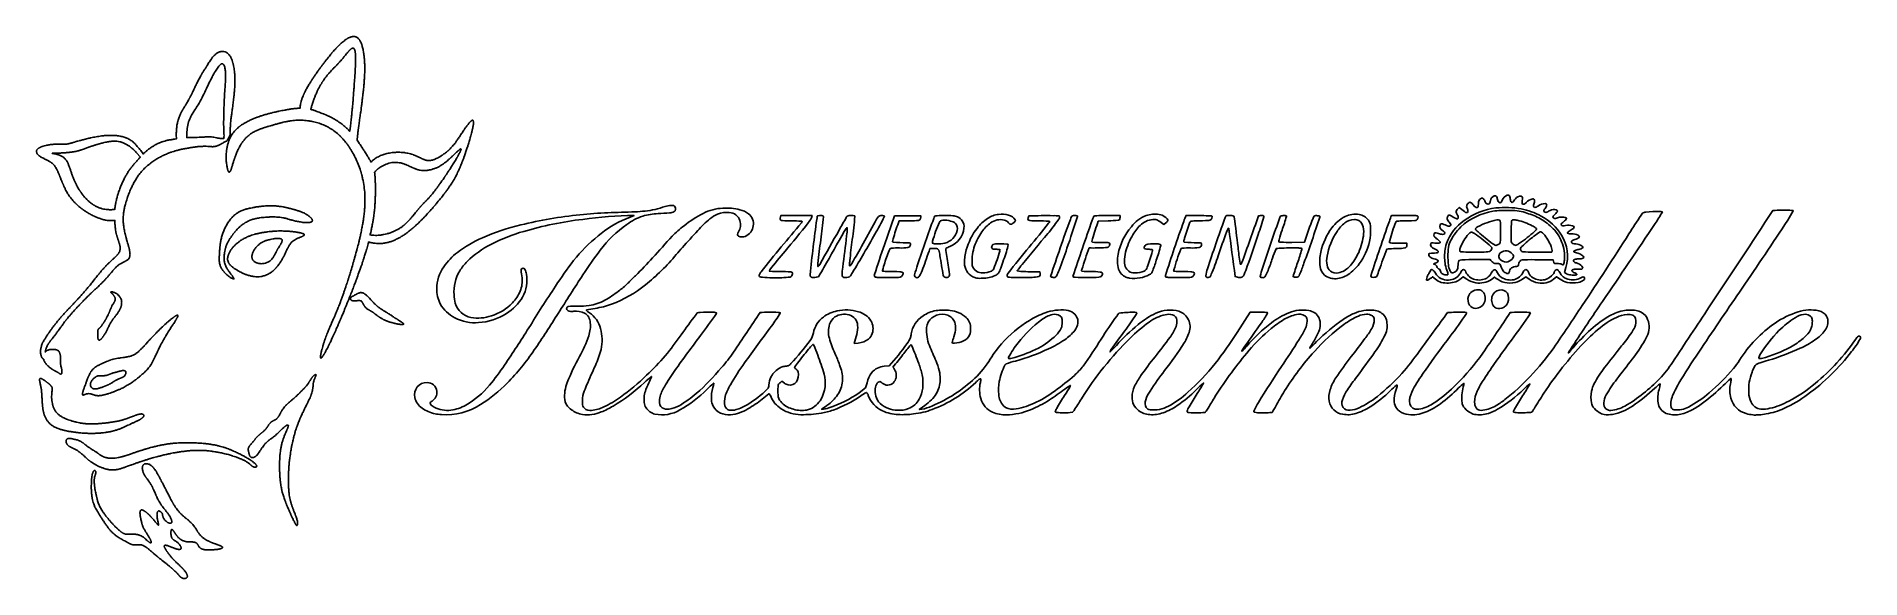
# Model space of a CAD drawing. Header units: millimetres. Extents: x -452 to 1230, y -246 to 254.
import ezdxf

# ---------------------------------------------------------------- set-up
doc = ezdxf.new("R2010")
doc.units = ezdxf.units.MM
doc.layers.add('Ebene_1', color=70, linetype='Continuous')

msp = doc.modelspace()

# ---------------------------------------------------------------- linework, layer by layer
at = {"layer": 'Ebene_1'}
for points in [[(-166.3, 251.6, -0.023001), (-166.3, 251.6, -0.012557), (-166.2, 251.7, -0.010524), (-166.1, 251.7, -0.007997), (-166, 251.7, -0.007369), (-165.9, 251.8), (-165.6, 252, -0.014425), (-164.6, 252.6), (-164.4, 252.7, -0.013186), (-163.6, 253.1), (-163.4, 253.1, -0.027898), (-162.1, 253.6, -0.010049), (-161.8, 253.7, -0.011431), (-161.3, 253.8, -0.013283), (-161.2, 253.8), (-161.1, 253.9), (-161, 253.9), (-160.8, 253.9, -0.02072), (-160.2, 254, -0.010606), (-160, 254, -0.031334), (-159.1, 254, -0.018673), (-158.7, 253.9), (-158.6, 253.9, -0.016673), (-158.3, 253.8, -0.054442), (-157.2, 253.4, -0.049333), (-156.2, 252.8, -0.044611), (-155.3, 251.9, -0.016929), (-154.8, 251.4, -0.015235), (-154.5, 250.9, -0.015522), (-154, 250.2, -0.018554), (-153.5, 249.2, -0.014528), (-153.5, 249.2, -0.01295), (-153, 248.2), (-153, 248.1, -0.01666), (-152.4, 246.5, -0.006502), (-152.3, 246.4), (-152.3, 246.4), (-152.3, 246.3), (-152.2, 246.1), (-152.2, 246.1), (-152.1, 245.8, -0.001988), (-152, 245.3, -0.007173), (-152, 245.2), (-151.9, 245.2, -0.00289), (-151.9, 244.9, -0.012376), (-151.4, 243, -0.010289), (-150.9, 241, -0.009064), (-150.6, 238.9), (-150.5, 238.4), (-150.4, 238), (-150.4, 237.7), (-150.3, 237.2), (-150.3, 237), (-150.3, 236.8), (-150.3, 236.7), (-150.2, 236.1), (-150.2, 235.8), (-150.1, 235.6, -0.005342), (-150, 233.8), (-149.9, 233.7), (-149.9, 233.3), (-149.9, 233.2), (-149.9, 232.6), (-149.9, 232.5), (-149.8, 232.3), (-149.8, 232), (-149.8, 231.7), (-149.8, 231.6), (-149.8, 231), (-149.7, 230.5), (-149.7, 230.4, -0.004703), (-149.6, 228.6), (-149.6, 228.2, -0.003698), (-149.6, 226.9), (-149.6, 226.2), (-149.6, 225.6, -0.002664), (-149.6, 225.1), (-149.6, 224.6), (-149.6, 224.2, -0.003044), (-149.6, 222.8), (-149.6, 222.5), (-149.6, 221.9), (-149.6, 221.4), (-149.6, 220.7), (-149.6, 220.6), (-149.6, 220.5), (-149.6, 220.4, -0.007101), (-149.9, 215.5), (-149.9, 214.8), (-150, 214.1), (-150, 213.5), (-150, 213.4, -0.004364), (-150.3, 209.4), (-150.3, 209.2), (-150.4, 208.4), (-150.4, 208.3), (-150.4, 208.1, -0.002232), (-150.7, 205.6), (-150.7, 205.4), (-150.7, 204.8), (-150.8, 204.4), (-150.8, 204.2), (-150.9, 203.1), (-151, 202.3), (-151.1, 201.6), (-151.2, 201), (-151.3, 199.9), (-151.4, 199.1), (-151.5, 197.9), (-151.6, 197.3, -0.007961), (-151.6, 197.2), (-151.7, 196.7), (-151.8, 195.9), (-151.9, 195.2), (-152, 194), (-152.1, 193.6), (-152.2, 192.8), (-152.3, 191.6), (-152.4, 191.3), (-152.4, 191.1), (-152.5, 190.4), (-152.6, 189.7), (-152.8, 188.3), (-153, 186.4), (-153.3, 184.4), (-153.4, 183.7), (-154.1, 178.7), (-154.3, 177.4), (-154.4, 176.9), (-154.5, 176), (-154.7, 174.7), (-154.8, 173.5, 0.000491), (-155.1, 171.1), (-155.2, 170.5), (-155.3, 169.6), (-155.4, 168.8, 0.003362), (-155.5, 168.5), (-155.6, 167.5), (-155.6, 167.4, 0.001985), (-155.6, 167.3), (-155.7, 166.9), (-155.7, 166.4, 0.002461), (-155.8, 166.3), (-155.8, 166.1), (-155.9, 165.4), (-155.9, 164.6, 0.005107), (-156.3, 161.1, 0.007267), (-156.5, 158.2, -0.004737), (-155.4, 156.6), (-155.1, 156.1, -0.010215), (-155, 156.1), (-154.6, 155.4), (-154.3, 155.1), (-154.1, 154.7), (-153.9, 154.4), (-153.9, 154.4), (-153.8, 154.3, -0.002303), (-152.5, 152.3), (-152.2, 151.8), (-151.7, 151.1), (-151.2, 150.3), (-150.9, 149.8), (-150.5, 149.3), (-150.3, 148.8), (-150, 148.4, -0.011201), (-150, 148.4, -0.011764), (-149.9, 148.3), (-149.5, 147.6), (-148.9, 146.7), (-148.3, 145.8), (-148, 145.2), (-147.4, 144.3), (-147.4, 144.2), (-147, 143.5, -0.002246), (-146.7, 143), (-146.4, 142.6), (-146.2, 142.3), (-145.7, 141.5, -0.025033), (-145.7, 141.4, -0.024994), (-145.7, 141.4, -0.024956), (-145.7, 141.4, -0.024918), (-145.7, 141.4, -0.002387), (-145.1, 140.5), (-144.7, 139.8), (-144.7, 139.7), (-144.4, 139.2), (-144.2, 138.9), (-143.8, 138.1, -0.022755), (-142.3, 139.6, -0.021926), (-140.7, 140.9, -0.021387), (-138.9, 142.1, -0.01961), (-137, 143.1, -0.018432), (-134.9, 144.1, -0.016703), (-132.8, 144.9), (-132.5, 145), (-132.2, 145.1, -0.00595), (-132.1, 145.1, -0.013138), (-130.1, 145.7, -0.012653), (-128, 146.2, -0.028299), (-122.9, 147, -0.007899), (-121.6, 147.1), (-121.3, 147.1, -0.004731), (-120.9, 147.1, -0.003811), (-120, 147.2), (-119.7, 147.2, -0.004417), (-119.2, 147.2, -0.004758), (-119.1, 147.2, -0.008392), (-117.6, 147.2), (-117.3, 147.2, -0.014483), (-114.8, 147, -0.007046), (-113.6, 146.9, -0.01184), (-113.5, 146.9, -0.00774), (-112.4, 146.8), (-112.1, 146.7, -0.012915), (-112, 146.7, -0.012894), (-112, 146.7, -0.030207), (-107.5, 145.7, -0.015117), (-105.2, 145, -0.001318), (-104.9, 144.9), (-104.8, 144.9), (-104.7, 144.8, -0.010617), (-103, 144.2), (-102.8, 144.1, -0.003376), (-102.6, 144, -0.004383), (-101.7, 143.6), (-101.4, 143.4), (-101.1, 143.3, -0.004704), (-100.8, 143.2), (-100.4, 143), (-99.8, 142.7), (-99.4, 142.5), (-99.1, 142.4), (-98.2, 141.9), (-97.9, 141.8), (-97.6, 141.7), (-97.4, 141.5), (-96.9, 141.3), (-96.8, 141.3, 0.005091), (-96.2, 141), (-95.9, 140.9), (-95.6, 140.7, 0.008759), (-94.8, 140.4, 0.01929), (-93.5, 140, 0.025129), (-92.2, 139.7, 0.076293), (-88.7, 139.7, 0.017172), (-87.8, 139.8, 0.0232), (-86.5, 140.2, 0.008656), (-85.8, 140.4, 0.007788), (-85.2, 140.6, 0.011236), (-84.2, 141, 0.013636), (-82.9, 141.7, 0.006915), (-82.2, 142), (-82.1, 142.1), (-81.8, 142.2), (-81.6, 142.4), (-81.4, 142.5, 0.005765), (-80.5, 143), (-80.2, 143.1, 0.010752), (-78.2, 144.5), (-78, 144.6, 0.014192), (-75, 146.7, 0.010273), (-73.6, 147.8), (-73.4, 148), (-73.1, 148.2), (-72.9, 148.4), (-72.7, 148.6), (-72.4, 148.8), (-72.4, 148.8), (-72.2, 149), (-72, 149.2, 0.024728), (-69.4, 151.8, 0.011949), (-67.9, 153.6, 0.009017), (-66.4, 155.4, 0.00721), (-64.8, 157.7, 0.003963), (-63.2, 160), (-62.7, 160.7), (-62.7, 160.7), (-62.3, 161.3), (-61.6, 162.3), (-61.1, 163), (-60.8, 163.6), (-60.2, 164.4), (-60.1, 164.6), (-59.9, 164.9, -0.003221), (-59.8, 165, -0.006739), (-59.7, 165.1, -0.006017), (-59.7, 165.2, -0.006725), (-59.6, 165.2), (-58.8, 166.5, -0.011639), (-58.8, 166.6), (-58.1, 167.5), (-57.6, 168.2), (-57.4, 168.5), (-57.1, 169), (-56.9, 169.3), (-56.5, 169.9), (-56.1, 170.4), (-55.9, 170.6), (-55.8, 170.9), (-55.6, 171.1), (-55.3, 171.6), (-55, 171.9, -0.024906), (-55, 171.9, -0.024879), (-55, 172, -0.024852), (-55, 172, -0.024825), (-55, 172), (-54.7, 172.3, -0.005549), (-53.9, 173.4, -0.010549), (-53, 174.5), (-52.9, 174.6, -0.006312), (-52.6, 174.9, -0.009895), (-52.2, 175.4), (-52, 175.6), (-51.9, 175.7, -0.008673), (-51.8, 175.8, -0.011846), (-51.5, 176, -0.023677), (-51.1, 176.3, -0.019735), (-50.9, 176.5), (-50.9, 176.5, -0.019067), (-50.7, 176.6, -0.032029), (-50.5, 176.7, -0.036236), (-50.4, 176.7, -0.096894), (-50.1, 176.7, -0.099976), (-49.9, 176.7, -0.067609), (-49.7, 176.5, -0.066583), (-49.6, 176.3, -0.042786), (-49.5, 176.1, -0.02502), (-49.5, 176.1, -0.034211), (-49.4, 175.7, -0.020154), (-49.3, 175.3, -0.00848), (-49.3, 175.2), (-49.3, 175.2), (-49.3, 175, -0.005893), (-49.3, 174.8, -0.018669), (-49.4, 173.8), (-49.4, 173.8, -0.009519), (-49.4, 172.9), (-49.4, 172.9, -0.010289), (-49.6, 171.5), (-49.7, 171.2), (-49.7, 171.1), (-49.8, 170.8), (-49.8, 170.6), (-49.8, 170.6), (-49.8, 170.4), (-49.9, 170), (-49.9, 169.9), (-50, 169.8), (-50, 169.5, -0.000909), (-50, 169.3), (-50.1, 168.8), (-50.2, 168.6), (-50.2, 168.5), (-50.4, 167.9), (-50.4, 167.6), (-50.5, 167.3), (-50.5, 167.2), (-50.6, 166.7), (-50.7, 166.5, -0.009796), (-50.7, 166.4, -0.003041), (-51.1, 164.8, -0.004144), (-51.7, 162.4), (-51.9, 161.8), (-52, 161.4), (-52.2, 160.7, -0.002461), (-52.4, 160.1, -0.004366), (-53.6, 156), (-53.9, 155), (-54, 154.8, -0.002881), (-54.8, 152), (-55, 151.5, -0.007198), (-57.6, 144), (-57.7, 143.5), (-58.1, 142.7), (-58.3, 141.9), (-58.6, 141.2), (-58.8, 140.7), (-58.9, 140.4), (-59.1, 139.9, -0.001537), (-59.7, 138.3), (-59.9, 137.9), (-60.1, 137.2), (-60.4, 136.6), (-60.4, 136.4), (-60.8, 135.6), (-61, 134.9), (-61.3, 134.3), (-61.5, 133.8), (-61.6, 133.7, -0.003132), (-61.7, 133.3), (-61.9, 132.9), (-62, 132.7), (-62.3, 132.1), (-62.3, 131.9), (-62.5, 131.5), (-62.8, 130.8), (-62.9, 130.7), (-63.1, 130.2), (-63.3, 129.8), (-63.3, 129.6, -0.002294), (-63.9, 128.4, -0.010605), (-65.8, 124.6, -0.016324), (-68.6, 119.7, -0.011638), (-68.6, 119.7, -0.011499), (-68.6, 119.7), (-68.8, 119.4), (-69.1, 118.8, -0.011362), (-71.6, 115.2), (-72, 114.6), (-72.3, 114.1, -0.001521), (-73, 113.2, -0.003363), (-73.9, 111.9, -0.000971), (-74.4, 111.3), (-74.9, 110.6), (-74.9, 110.6), (-75.4, 110, -0.001668), (-75.8, 109.4, -0.004375), (-78.6, 105.8, -0.00523), (-82.8, 100.7), (-83.4, 100), (-83.9, 99.4), (-84.4, 98.8, -0.001735), (-86, 97), (-86.4, 96.5), (-86.6, 96.2), (-86.7, 96.1), (-86.8, 96), (-87.5, 95.1), (-87.6, 95.1), (-88.2, 94.3, -0.006565), (-92.7, 89.4), (-93.3, 88.7), (-93.9, 88.1), (-94.5, 87.5), (-94.9, 87.1), (-95.3, 86.6), (-95.5, 86.5), (-95.7, 86.3), (-95.8, 86.1), (-96.4, 85.5), (-96.8, 85.1), (-97.2, 84.7), (-97.7, 84.2), (-98.2, 83.8, -0.00412), (-98.3, 83.6, -0.006235), (-101.1, 80.9, -0.002755), (-101.4, 80.6), (-101.7, 80.3), (-102.3, 79.8), (-102.7, 79.4, -0.008729), (-102.7, 79.4, -0.008624), (-102.8, 79.4, -0.002257), (-103.3, 78.9, -0.008995), (-103.4, 78.8, -0.012374), (-103.4, 78.8, -0.011639), (-103.5, 78.7), (-103.7, 78.5, -0.003736), (-103.9, 78.3, -0.009106), (-106.8, 75.9, -0.005512), (-108.3, 74.6, -0.005964), (-109.9, 73.5), (-110, 73.3, -0.011726), (-112.9, 71.3, -0.013479), (-115.9, 69.4), (-116.3, 69.1, -0.014476), (-119.1, 67.6, -0.016507), (-122, 66.2, -0.01886), (-125, 65), (-125.3, 64.9, -0.018076), (-128, 64.1, -0.0058), (-128.8, 63.9, -0.003702), (-129.4, 63.7, -0.009224), (-130.6, 63.5, -0.027062), (-134.1, 63.1, -0.048108), (-140.1, 63.2, -0.023805), (-143.1, 63.7, -0.022538), (-146, 64.5, -0.004219), (-146.4, 62.8, -0.008401), (-147.7, 57.9), (-147.8, 57.7), (-147.8, 57.5), (-148.1, 56.8), (-148.2, 56.5), (-148.3, 55.8), (-148.4, 55.8), (-148.5, 55.2, -0.004145), (-149.7, 51.5), (-150, 50.5), (-150.3, 49.6), (-150.4, 49.2, -0.001874), (-150.6, 48.8), (-150.7, 48.5), (-150.9, 47.8), (-151, 47.5), (-151.3, 46.4), (-151.5, 46), (-151.5, 45.9), (-151.6, 45.7), (-151.8, 45.1), (-151.8, 45), (-152.1, 44.1), (-152.1, 44.1), (-152.4, 43.2), (-152.7, 42.6), (-153.1, 41.4), (-153.1, 41.3), (-153.5, 40.3), (-153.8, 39.4, -0.002919), (-156.1, 33.1), (-156.6, 31.6, -0.001422), (-156.7, 31.5), (-157.1, 30.2), (-157.3, 29.7), (-157.7, 28.7), (-157.8, 28.4), (-157.9, 28.2), (-158.2, 27.4), (-158.8, 25.9), (-158.9, 25.6, -0.000205), (-159.6, 23.5, -0.001213), (-159.8, 23), (-159.9, 22.9), (-159.9, 22.8), (-160.4, 21.5), (-160.8, 20.7), (-161.3, 19.2, -0.00289), (-165.4, 8.9), (-166, 7.3), (-166.2, 7, -0.000749), (-167.3, 4.3, -0.005476), (-167.3, 4.2, -0.005715), (-167.4, 4, -0.000483), (-167.8, 3.1), (-168.1, 2.2), (-168.7, 0.7), (-169.2, -0.4, -0.007967), (-169.2, -0.5), (-169.9, -2.1), (-170.6, -3.8), (-170.8, -4.1), (-170.9, -4.5), (-171.1, -4.9), (-171.7, -6.2), (-171.8, -6.5), (-171.9, -6.8), (-172, -7.1), (-172.5, -8.2), (-172.6, -8.4, -0.001509), (-172.8, -8.9), (-173.2, -9.7), (-173.8, -11.2), (-174, -11.8, -0.015981), (-174.1, -11.9, -0.015893), (-174.1, -11.9), (-174.5, -12.9), (-175.1, -14.3), (-175.8, -15.8, -0.002664), (-178.1, -21), (-178.7, -22.3), (-179.2, -23.3), (-179.2, -23.5), (-179.6, -24.2), (-179.8, -24.7, -0.015952), (-179.8, -24.7), (-180.2, -25.5), (-180.5, -26.3, -0.002053), (-181.5, -28.3), (-181.6, -28.5), (-182, -29.3), (-182, -29.4, -0.002786), (-183.3, -31.9), (-183.4, -32.3, -0.003496), (-184.6, -34.5), (-184.7, -34.8, -0.006889), (-186.1, -37.4), (-186.3, -37.8), (-186.5, -38), (-186.6, -38.3), (-186.7, -38.5), (-186.9, -38.9), (-187.1, -39.1), (-187.2, -39.2), (-187.4, -39.6), (-187.5, -39.7), (-187.6, -40), (-187.7, -40.1), (-187.8, -40.3), (-187.9, -40.4, -0.008412), (-188.3, -41, -0.020136), (-188.9, -41.7), (-188.9, -41.8), (-189, -41.9, -0.012266), (-189.1, -42), (-189.2, -42.1), (-189.3, -42.2, -0.041629), (-189.6, -42.4, -0.030699), (-189.7, -42.5), (-189.7, -42.5, -0.050228), (-189.8, -42.6, -0.081712), (-190, -42.6, -0.177821), (-190.1, -42.5, -0.077965), (-190.2, -42.4, -0.055211), (-190.3, -42.2, -0.02809), (-190.3, -41.9), (-190.4, -41.9, -0.023848), (-190.4, -41.5), (-190.4, -41.4, -0.01738), (-190.3, -40.8, -0.009776), (-190.3, -40.4, -0.015608), (-190.1, -39.1, -0.008534), (-189.9, -38, -0.007741), (-189.5, -36.3), (-189.5, -36.1), (-189.4, -35.8), (-189.4, -35.7), (-189.2, -35.2), (-189.1, -34.7, -0.003436), (-189, -34.4, -0.005755), (-188.3, -31.9), (-188.3, -31.8, -0.003168), (-187.9, -30.7), (-187.9, -30.4), (-187.8, -30.3), (-187.7, -29.9), (-187.7, -29.7), (-187.6, -29.6), (-187.5, -29.2), (-187.3, -28.6, -0.001192), (-186.9, -27.6, -0.003023), (-186.8, -27.2, -0.01152), (-186.8, -27.1, -0.002837), (-186.3, -25.7), (-186.1, -25, -0.012049), (-186.1, -25), (-185.8, -24.4, -0.012347), (-185.8, -24.3, -0.012338), (-185.8, -24.3, -0.008128), (-184, -19.4), (-183.7, -18.9, -0.002766), (-182.9, -16.8), (-182.7, -16.3), (-182.4, -15.6), (-182, -14.8), (-181.8, -14.2, -0.001797), (-180.9, -12.3), (-180.5, -11.3), (-180.3, -10.8), (-180.2, -10.6), (-180.1, -10.3), (-179.1, -8.1), (-178.9, -7.5), (-178.5, -6.6), (-178.3, -6.2), (-178.3, -6.1), (-178.1, -5.8), (-177.6, -4.6), (-177.2, -3.7), (-176.9, -3.1), (-176.5, -2.1), (-176.1, -1.1, 0.001581), (-175.6, 0.1, 0.003492), (-174.1, 3.9, 0.003195), (-173.9, 4.2, 0.002213), (-173, 6.6), (-172.9, 6.9), (-172.7, 7.5), (-172.3, 8.3), (-172.3, 8.4), (-172, 9.1), (-171.8, 9.8), (-171.7, 9.9), (-171.7, 10.1), (-171.5, 10.6), (-171.3, 11.1), (-171, 12), (-170.7, 12.6), (-170.4, 13.6), (-170, 14.5), (-169.8, 15.2), (-169.5, 15.9), (-169.4, 16.4), (-169, 17.3), (-168.8, 18), (-168.4, 19.1), (-168.4, 19.2, 0.001608), (-168.2, 19.7), (-168, 20.2), (-167.8, 20.9), (-167.4, 22.1), (-167.1, 23.1), (-167, 23.3), (-166.6, 24.6), (-166.1, 25.9), (-166.1, 26.1), (-166, 26.3), (-165.9, 26.5), (-165.5, 27.8), (-165.2, 28.8), (-164.9, 29.5), (-164.9, 29.7), (-164.6, 30.7), (-164.5, 31), (-164.4, 31.4), (-164.2, 31.8), (-163.8, 33.3), (-163.7, 33.4, 0.000761), (-163, 35.6), (-162.7, 36.7), (-162.4, 37.8, 0.002517), (-160.5, 44), (-160.1, 45.6), (-159.7, 46.7), (-159.5, 47.6, 0.001011), (-158.7, 50.3), (-158.6, 50.7), (-158.2, 52.3), (-158, 52.9), (-158, 53, 0.001939), (-156.9, 56.9), (-156.8, 57.4), (-156.6, 58.2, 0.003585), (-155.1, 63.8, 0.001678), (-155, 64.2), (-154.8, 65.1), (-154.6, 65.8), (-154.6, 66), (-154.5, 66.6, 0.002209), (-154, 68.7), (-153.8, 69.3), (-153.8, 69.5), (-153.6, 70.2), (-153.5, 70.5), (-153.5, 70.9, 0.001978), (-153.3, 71.8, 0.001378), (-153.1, 72.6), (-152.9, 73.3), (-152.9, 73.5, 0.005682), (-152, 78.2, 0.005169), (-151.3, 82, 0.006007), (-150.7, 85.7), (-150.6, 86.2), (-150.6, 86.6), (-150.5, 87), (-150.4, 87.8), (-150.3, 88.5, 0.004048), (-150.1, 90.9, 0.00385), (-150.1, 91, 0.004254), (-149.8, 93.3, 0.005743), (-149.8, 93.4, 0.005785), (-149.8, 93.5, 0.005824), (-149.8, 93.6, 0.00586), (-149.8, 93.8, 0.005891), (-149.8, 93.9, 0.00592), (-149.8, 94, 0.005946), (-149.8, 94.1, 0.005968), (-149.8, 94.2, 0.007255), (-149.5, 97.5, 0.007759), (-149.5, 97.6, 0.002359), (-149.5, 98.4), (-149.5, 99), (-149.5, 99.5, 0.002833), (-149.4, 100.2, 0.00799), (-149.4, 100.3), (-149.4, 100.9), (-149.4, 101.3, 0.003327), (-149.4, 102.2), (-149.4, 102.6, 0.014669), (-149.5, 108.4, 0.008295), (-149.5, 108.4, 0.008272), (-149.5, 108.5, 0.019967), (-150.2, 115.7, 0.020837), (-151.5, 122.8, 0.010197), (-152.3, 126.2), (-152.4, 126.7), (-152.5, 127, 0.00768), (-153.3, 129.6), (-153.4, 130, 0.018475), (-155.6, 136.1, 0.011405), (-155.6, 136.1, 0.018989), (-158.2, 142.1), (-158.3, 142.3, 0.018049), (-161.2, 147.7), (-161.4, 148, 0.008838), (-162.9, 150.5, 0.009456), (-164.5, 152.8, 0.00099), (-164.9, 153.4, 0.012107), (-164.9, 153.5, 0.009113), (-166.4, 155.5, 0.011912), (-166.5, 155.5, 0.011815), (-166.5, 155.6, 0.011718), (-166.5, 155.6, 0.008857), (-168, 157.5, 0.012156), (-168, 157.5, 0.011466), (-169.9, 159.6, 0.011343), (-169.9, 159.7, 0.011239), (-169.9, 159.7, 0.002814), (-170.1, 159.9), (-170.3, 160.2, 0.004999), (-171, 160.9), (-171.2, 161.1, 0.000987), (-171.5, 161.4), (-171.8, 161.7), (-172, 161.9, 0.02474), (-175.8, 165.3, 0.028097), (-180.2, 168.5, 0.007931), (-181.4, 169.2, 0.021093), (-184.9, 171.2), (-185.3, 171.3, 0.025408), (-190, 173.4, 0.001722), (-190.4, 173.5, 0.023963), (-195.4, 175, 0.012672), (-198.2, 175.6, 0.005675), (-199.5, 175.9, 0.007919), (-199.6, 175.9, 0.007785), (-199.7, 175.9, 0.007644), (-199.8, 175.9, 0.002259), (-200.4, 176, 0.008196), (-200.4, 176.1, 0.007739), (-200.5, 176.1), (-200.9, 176.1, 0.024007), (-206.5, 176.7, 0.02397), (-211.9, 176.7, 0.022524), (-217.1, 176.3, 0.004707), (-218.4, 176.1, 0.004021), (-219.3, 175.9, 0.011255), (-219.4, 175.9, 0.002213), (-219.7, 175.9, 0.00374), (-220.9, 175.6), (-221.2, 175.6), (-221.5, 175.5, 0.002983), (-222.1, 175.4, 0.012468), (-222.2, 175.4, 0.01229), (-222.3, 175.4, 0.012114), (-222.4, 175.4, 0.00613), (-224.7, 174.8, 0.008902), (-224.8, 174.8, 0.008647), (-224.8, 174.8, 0.008401), (-224.9, 174.8, 0.002768), (-225.9, 174.5, 0.006223), (-226, 174.5, 0.002419), (-227, 174.3, 0.004633), (-227.1, 174.2), (-227.7, 174.1), (-228.2, 173.9), (-228.7, 173.8), (-229.4, 173.6), (-230, 173.4), (-230.9, 173.2), (-231.3, 173.1), (-231.8, 173), (-232.4, 172.8), (-233.5, 172.5), (-233.7, 172.4), (-235.1, 172), (-235.5, 171.9), (-236.6, 171.6), (-237.9, 171.2), (-238.4, 171.1, 0.004684), (-241.6, 170.1), (-241.9, 170, 0.006885), (-244.3, 169.2, 0.002874), (-244.6, 169.1), (-244.8, 169), (-245.2, 168.9), (-245.6, 168.7), (-245.7, 168.7), (-246.2, 168.5), (-246.7, 168.3), (-247, 168.2), (-247.3, 168.1), (-247.5, 168, 0.012593), (-249.6, 167.1, 0.015697), (-251.7, 166, 0.021325), (-254.2, 164.5, 0.023341), (-256.6, 162.8, 0.025342), (-258.9, 160.7, 0.023974), (-260.9, 158.4, 0.011817), (-262, 157.1, 0.008654), (-262.7, 156.1), (-262.8, 155.9), (-263, 155.7, 0.02025), (-264.7, 152.9, 0.003202), (-264.8, 152.7, 0.008927), (-265.6, 151.2), (-265.8, 150.9, 0.010896), (-266.8, 148.8), (-266.9, 148.5), (-267.1, 148.2, 0.006898), (-267.8, 146.6), (-267.9, 146.2, 0.009838), (-269.1, 143.1, 0.016229), (-269.1, 143.1, 0.016211), (-269.1, 143, 0.01619), (-269.1, 143, 0.016166), (-269.2, 142.9, 0.016141), (-269.2, 142.9, 0.016113), (-269.2, 142.8, 0.016083), (-269.2, 142.8, 0.016051), (-269.2, 142.7, 0.016016), (-269.2, 142.7, 0.01598), (-269.2, 142.7, 0.00324), (-269.5, 142), (-269.6, 141.5), (-269.7, 141.3), (-269.8, 141), (-270, 140.5), (-270.1, 140, 0.022363), (-270.2, 140, 0.022376), (-270.2, 139.9, 0.022388), (-270.2, 139.9, 0.022398), (-270.2, 139.8, 0.022408), (-270.2, 139.8, 0.022417), (-270.2, 139.8, 0.022425), (-270.2, 139.7, 0.022432), (-270.3, 139.7, 0.002194), (-270.7, 138.3), (-271, 137.3), (-271.5, 135.8), (-271.5, 135.6, -0.02332), (-271.5, 135.6, -0.023185), (-271.5, 135.6), (-271.6, 135.2), (-271.7, 135.1), (-271.7, 135), (-271.9, 134.3), (-272.1, 133.8), (-272.1, 133.7, -0.002454), (-272.3, 133.3), (-272.4, 132.9, -0.007871), (-272.8, 131.6), (-272.9, 131.4), (-272.9, 131.3, -0.014629), (-273.3, 130.3, -0.006093), (-273.4, 130.1, -0.006722), (-273.5, 129.9), (-273.6, 129.8), (-273.6, 129.7, -0.013648), (-273.8, 129.4), (-273.9, 129.3, -0.024052), (-274, 129.2, -0.021333), (-274.1, 129, -0.053392), (-274.3, 128.9, -0.101081), (-274.5, 128.8, -0.111874), (-274.7, 128.8, -0.073172), (-274.9, 128.9, -0.042543), (-275, 128.9, -0.04726), (-275.2, 129.1, -0.021783), (-275.2, 129.2, -0.025884), (-275.4, 129.5), (-275.4, 129.6), (-275.5, 129.6, -0.010124), (-275.5, 129.8, -0.00379), (-275.6, 130, -0.018972), (-275.9, 130.7, -0.005826), (-275.9, 130.7, -0.007549), (-275.9, 130.9), (-275.9, 130.9), (-276, 131.1, -0.007276), (-276.1, 131.6, -0.011413), (-276.4, 132.8, -0.012016), (-276.8, 134.7, -0.009535), (-277, 136.7), (-277.1, 136.9, -0.008643), (-277.3, 138.7), (-277.3, 139), (-277.3, 139.4, -0.00498), (-277.4, 140.6), (-277.4, 141), (-277.4, 141.1, -0.016054), (-277.4, 144.1), (-277.4, 144.5, -0.023384), (-277.4, 144.5, -0.023073), (-277.4, 144.6, -0.022765), (-277.4, 144.6, -0.014146), (-277.2, 147.3, -0.002823), (-277.2, 147.7), (-277.1, 148.1, -0.006738), (-277, 149.3), (-276.9, 149.6), (-276.9, 150.1), (-276.8, 150.5), (-276.7, 151), (-276.7, 151, -0.016347), (-276.1, 153.9), (-276.1, 153.9, -0.011479), (-275.6, 155.7), (-275.6, 155.7), (-275.5, 156), (-275.4, 156.3), (-275.3, 156.6), (-275.3, 156.8), (-275.2, 157.1), (-275.1, 157.4), (-275, 157.5), (-275, 157.5), (-275, 157.6, -0.015713), (-274.3, 159.4), (-274.3, 159.4), (-274.2, 159.6, -0.01426), (-273.5, 161.1, -0.020153), (-272.4, 163, -0.0198), (-271.2, 164.8, -0.020983), (-269.7, 166.7, -0.019782), (-268, 168.4, -0.019866), (-265.9, 170.3, -0.004873), (-265.4, 170.7, -0.004007), (-265, 171, -0.004873), (-264.4, 171.5), (-264.1, 171.7), (-263.8, 171.9, -0.016874), (-261.2, 173.6, -0.014179), (-258.6, 175.1, -0.013444), (-255.5, 176.7, -0.011324), (-252.4, 178.1), (-251.9, 178.3, -0.009821), (-248.7, 179.5), (-248.6, 179.5), (-248.5, 179.6), (-248.1, 179.7), (-248, 179.8), (-247.9, 179.8), (-247.3, 180), (-247.2, 180), (-246.7, 180.2, -0.003407), (-245.4, 180.7), (-245.3, 180.7), (-244.8, 180.8, -0.006699), (-241.4, 181.9, -0.006108), (-238, 182.9), (-237.5, 183, -0.002226), (-235.8, 183.4, -0.004284), (-233.2, 184.1), (-232.5, 184.2), (-232, 184.3), (-231.6, 184.4), (-231.1, 184.5, -0.012271), (-231.1, 184.5), (-230.5, 184.7), (-229.7, 184.9, -0.005591), (-229.5, 184.9), (-228.7, 185, -0.006693), (-223.5, 186.1), (-223.1, 186.1), (-222.4, 186.3), (-222.2, 186.3), (-222.1, 186.3), (-221.8, 186.4, -0.003154), (-219.6, 186.7), (-219, 186.8), (-218.9, 186.9), (-218.8, 186.9), (-218.1, 187), (-217.3, 187.1), (-216.7, 187.2), (-216.1, 187.3), (-215.6, 187.3, -0.008548), (-212.2, 187.7), (-212.1, 187.7), (-211.9, 187.7), (-211.5, 187.8, -0.007048), (-209.8, 187.9), (-209.6, 187.9), (-209.1, 188, -0.023217), (-209.1, 189.4, -0.018606), (-208.9, 190.8, -0.008516), (-208.8, 191.6), (-208.8, 191.7, -0.021616), (-208.3, 193.9), (-208.2, 194.2), (-208.2, 194.4, -0.011539), (-207.7, 195.9), (-207.7, 195.9), (-207.6, 196.3), (-207.5, 196.5, -0.006581), (-207.2, 197.4, -0.010602), (-206.4, 199.3), (-206.4, 199.4, -0.005349), (-206.3, 199.6, -0.001757), (-206.2, 199.8), (-206, 200.2), (-206, 200.2), (-205.9, 200.5), (-205.7, 200.8), (-205.5, 201.2), (-205.4, 201.5, -0.00284), (-205.2, 202), (-205, 202.4), (-204.8, 202.7, -0.008523), (-203.5, 205.3), (-203.4, 205.4, -0.001619), (-203.1, 205.9), (-203.1, 206, -0.009109), (-201, 209.7, -0.004712), (-199.5, 211.9, -0.003414), (-199.5, 212.1), (-199.1, 212.6), (-198.9, 213), (-198.5, 213.6), (-198.1, 214.2), (-198.1, 214.3), (-197.7, 214.9), (-197.3, 215.4), (-197.2, 215.6), (-196.9, 216), (-196.4, 216.8), (-196.2, 217, -0.001066), (-195.6, 218), (-195.5, 218.1), (-195.2, 218.5), (-194.9, 218.9), (-194.7, 219.2, -0.002464), (-194.5, 219.5), (-194.2, 220.1), (-194.1, 220.2, -0.002086), (-192.8, 222), (-192.5, 222.4), (-192.4, 222.6), (-192.2, 222.9, -0.002047), (-191.5, 223.7), (-191.4, 223.9), (-191.3, 224), (-190.9, 224.6), (-190.6, 225.1), (-189.9, 226), (-189.7, 226.3, -0.002312), (-188, 228.5, -0.00537), (-187.9, 228.6, -0.003195), (-186.2, 230.9), (-185.7, 231.5), (-185.4, 232), (-184.9, 232.6), (-184.6, 232.9), (-184.3, 233.3), (-184.1, 233.5), (-183.9, 233.8), (-183.7, 234, -0.00631), (-180.7, 237.7), (-180.2, 238.3), (-179.8, 238.7, -0.012241), (-179.8, 238.8), (-179.5, 239.2, -0.006911), (-177, 241.9), (-176.6, 242.4), (-176.4, 242.6), (-176, 243), (-175.9, 243.2, -0.0097), (-173.4, 245.7), (-173.2, 245.9), (-173, 246.1), (-172.8, 246.2), (-172.5, 246.6, -0.002821), (-171.9, 247.2), (-171.6, 247.4, -0.004555), (-170.8, 248.1), (-170.6, 248.3), (-170.3, 248.6), (-170.1, 248.7), (-170, 248.8), (-170, 248.8, -0.011768), (-168.3, 250.1, -0.008353), (-167.5, 250.8, -0.007668), (-166.7, 251.3), (-166.5, 251.5), (-166.3, 251.6, -0.023066)], [(-430.2, 154.7), (-430.2, 154.7), (-429.8, 154.7), (-429.5, 154.7), (-429.3, 154.7), (-429.2, 154.7), (-429, 154.7, -0.007214), (-428.9, 154.7), (-428.8, 154.7, 0.000652), (-428.2, 154.7), (-428, 154.7), (-427.7, 154.7), (-427.5, 154.7, 0.006917), (-426.8, 154.6, 0.006471), (-426.3, 154.7, 0.015151), (-425.3, 154.7, 0.014458), (-424.3, 154.8, 0.015824), (-422.8, 155.1), (-422.6, 155.1), (-422.4, 155.2), (-422.3, 155.2), (-422, 155.3), (-421.7, 155.3), (-421.4, 155.4), (-421.2, 155.5), (-421.2, 155.5), (-420.9, 155.6), (-420.8, 155.6), (-420.4, 155.7), (-419.9, 155.8), (-419.2, 156), (-418.5, 156.2, 0.001977), (-417.9, 156.4, 0.023269), (-417.9, 156.4), (-417.4, 156.5), (-415.7, 157, -0.023308), (-415.7, 157), (-414.7, 157.3), (-414.3, 157.4), (-413, 157.8), (-412.6, 157.9), (-412.2, 158), (-411.7, 158.1, -0.004001), (-408.4, 159), (-408, 159.1), (-407.7, 159.2), (-407.2, 159.3, -0.003258), (-405.1, 159.8, -0.012242), (-405.1, 159.8, -0.012305), (-405.1, 159.9, -0.012368), (-405, 159.9, -0.01243), (-405, 159.9, -0.012493), (-405, 159.9), (-404.2, 160.1), (-404, 160.1), (-403.8, 160.1, -0.002436), (-402.7, 160.4), (-402.4, 160.5, -0.010387), (-397.4, 161.4, -0.0128), (-392.4, 162.2, -0.010773), (-388.9, 162.6), (-388.8, 162.6), (-388.2, 162.6), (-388, 162.6), (-387.7, 162.6), (-387.5, 162.6, -0.017584), (-383.1, 162.8, -0.004792), (-382.8, 162.8), (-382.5, 162.7), (-382.2, 162.7, -0.003975), (-381.5, 162.7), (-381.1, 162.7, -0.004016), (-380.6, 162.7, -0.011723), (-378.3, 162.5, -0.005463), (-377.3, 162.4), (-377.2, 162.3), (-376.8, 162.3), (-376.6, 162.3), (-376.4, 162.2), (-376.3, 162.2, -0.013826), (-374.3, 161.8, -0.014396), (-372.5, 161.4, -0.015461), (-370.7, 160.8), (-370.6, 160.8), (-370.6, 160.8, -0.011988), (-369.4, 160.4), (-369.3, 160.3), (-369.1, 160.3), (-368.9, 160.2, -0.018184), (-367.3, 159.4, -0.017608), (-365.9, 158.6, -0.019004), (-364.5, 157.7, -0.038585), (-362.2, 155.7, -0.039229), (-360.2, 153.5, -0.040028), (-354, 145.7, -0.011281), (-351.8, 147.5), (-351.5, 147.8), (-351.4, 147.8), (-351.4, 147.9, -0.006273), (-350.4, 148.8), (-350.3, 148.8), (-350.1, 149, -0.005309), (-349.3, 149.6), (-349.3, 149.7), (-348.9, 149.9, -0.015043), (-346.7, 151.6, -0.009907), (-345.3, 152.5, -0.00679), (-345.2, 152.5, -0.009523), (-343.9, 153.4, -0.00992), (-342.5, 154.2), (-342.3, 154.2, -0.003152), (-342, 154.4, -0.017118), (-341.9, 154.4, -0.016721), (-341.8, 154.5, -0.016323), (-341.8, 154.5, -0.015928), (-341.7, 154.5, -0.002976), (-341.6, 154.6), (-341.4, 154.7, -0.017264), (-341.4, 154.7, -0.016257), (-341.3, 154.7), (-341, 154.9, -0.0097), (-339.6, 155.6, -0.009394), (-338.1, 156.2, -0.008339), (-336.7, 156.7), (-336.4, 156.8), (-336.1, 156.9, -0.003931), (-335.9, 157), (-335.6, 157.1), (-335.3, 157.2, -0.015536), (-332.7, 157.9, -0.007584), (-331.5, 158.2), (-331.4, 158.2, -0.006772), (-330.3, 158.4, -0.02576), (-330.3, 158.4, -0.025505), (-330.2, 158.5, -0.02525), (-330.2, 158.5, -0.008976), (-328.1, 158.8), (-327.5, 158.9, -0.003615), (-325.9, 159.2), (-324.8, 159.3), (-324.8, 159.3), (-324.7, 159.3), (-323.3, 159.5, -0.007487), (-323.4, 162, -0.008286), (-323.4, 164.5, -0.003434), (-323.4, 165.1, -0.007615), (-323.3, 167.1, -0.005474), (-323.2, 168), (-323.2, 168.3), (-323.2, 168.7), (-323.2, 169, -0.010357), (-322.9, 171.1), (-322.9, 171.4, -0.010846), (-322.6, 173.2, -0.012553), (-322.2, 175, -0.006385), (-322, 176), (-321.9, 176.1, -0.016178), (-321.9, 176.1, -0.022499), (-321.9, 176.2), (-321.8, 176.5), (-321.7, 176.9, -0.025668), (-320.6, 180.3, -0.022412), (-319.1, 183.4), (-318.9, 183.7, -0.009364), (-318.9, 183.8, -0.012815), (-318.9, 183.9, -0.006961), (-318.2, 185.1), (-318, 185.4), (-317.8, 185.9), (-317.7, 186.1, -0.004445), (-317.5, 186.3), (-317.4, 186.5, -0.002756), (-317.2, 186.8), (-317, 187.1, -0.002447), (-316.4, 188.2), (-315.8, 189.2, 0.00159), (-315.5, 189.6), (-315.4, 189.7), (-315, 190.4), (-314.8, 190.8), (-314.7, 191), (-314.3, 191.6), (-314.1, 191.9), (-313.9, 192.2, 0.008515), (-312.1, 195.4, 0.006923), (-312, 195.5), (-311.8, 195.9), (-311.6, 196.3), (-311.5, 196.4), (-311.4, 196.7, 0.003129), (-311.1, 197.2), (-311, 197.3), (-310.8, 197.7), (-310.7, 198), (-310.6, 198.1), (-310.5, 198.3), (-310.2, 198.9, 0.002068), (-309.8, 199.8), (-309.4, 200.5), (-309.2, 201), (-308.8, 201.8), (-308.7, 201.9), (-308.6, 202.2), (-308.4, 202.6), (-307.9, 203.5), (-307.3, 205), (-306.9, 205.7), (-306.8, 206.1), (-306.6, 206.4), (-306.3, 206.9), (-305.9, 207.8), (-305.6, 208.4, -0.005587), (-305.6, 208.5, -0.006256), (-305.5, 208.6, -0.006736), (-305.5, 208.7, -0.007082), (-305.4, 208.8, -0.007328), (-305.4, 208.9, -0.007498), (-305.3, 209, -0.007606), (-305.3, 209.1, -0.007666), (-305.3, 209.2, -0.007685), (-305.2, 209.2, -0.001933), (-304.7, 210.3, -0.006806), (-302.8, 214.1, -0.015985), (-302.8, 214.1, -0.004284), (-301.8, 215.9, -0.004777), (-300.8, 217.7, -0.003933), (-300.7, 217.9), (-300.5, 218.3, -0.017806), (-300.5, 218.3, -0.00267), (-300.1, 219, -0.002477), (-299.5, 220), (-299.1, 220.6, -0.016533), (-299.1, 220.6, -0.007253), (-299.1, 220.7), (-299, 220.9), (-298.8, 221.1), (-298.7, 221.3), (-298.3, 222), (-297.9, 222.5, -0.005243), (-297.9, 222.6), (-297.6, 223), (-297.3, 223.6), (-297.2, 223.8), (-297.1, 223.9), (-296.9, 224.2), (-296.4, 224.9), (-296.3, 225.1), (-296, 225.6), (-295.8, 226), (-295.7, 226.1), (-295.5, 226.4), (-295.3, 226.7), (-295, 227.1), (-293.3, 229.9), (-292.8, 230.5, -0.004617), (-291.6, 232.4), (-291.5, 232.6), (-291.3, 232.9, -0.006626), (-290.6, 233.9, -0.016732), (-290.6, 233.9, -0.016441), (-290.6, 233.9, -0.008796), (-289.9, 234.8, -0.017079), (-289.9, 234.8, -0.006584), (-289.4, 235.4, -0.011312), (-288.8, 236.2, -0.013817), (-288, 236.9, -0.023628), (-287, 237.8, -0.00653), (-286.7, 238, -0.013247), (-286.7, 238.1, -0.009633), (-286.3, 238.4, -0.012053), (-286.3, 238.4, -0.007999), (-285.9, 238.6, -0.030015), (-284.7, 239.3, -0.034604), (-283.5, 239.8, -0.038846), (-282.2, 240.1, -0.019993), (-281.5, 240.2), (-281.3, 240.2), (-281.2, 240.2), (-281.1, 240.2, -0.007182), (-280.8, 240.2, -0.094442), (-278.2, 239.7, -0.048567), (-276.9, 239, -0.04224), (-275.7, 238.1, -0.039746), (-274.5, 236.8), (-274.4, 236.6, -0.026112), (-273.5, 235.4, -0.015857), (-273, 234.5, -0.007153), (-272.9, 234.2), (-272.9, 234.1, -0.016228), (-272.3, 232.9, -0.004932), (-272.2, 232.8, -0.011839), (-271.8, 231.7, -0.019287), (-271.1, 229.5, -0.005992), (-271, 228.9), (-271, 228.9), (-270.9, 228.7), (-270.8, 228.3), (-270.8, 228), (-270.7, 227.8), (-270.6, 227.5), (-270.6, 227.2), (-270.5, 226.9, -0.012004), (-270.1, 224.5, -0.010283), (-269.8, 222.1, -0.005991), (-269.7, 220.8), (-269.6, 220.3, -0.011491), (-269.4, 216.7), (-269.4, 216.4), (-269.4, 216, -0.012335), (-269.4, 211.2), (-269.4, 210.5, -0.004921), (-269.5, 208.1, -0.004202), (-269.6, 205.7), (-269.7, 205), (-269.7, 204.4, -0.003269), (-269.9, 202.3), (-269.9, 201.8, -0.011801), (-269.9, 201.8, -0.011634), (-270, 201.7), (-270, 201, -0.011751), (-270, 200.9, -0.011394), (-270, 200.9, -0.002813), (-270.1, 200.6, -0.011156), (-270.1, 200.5), (-270.1, 200.3, -0.011383), (-270.1, 200.2, -0.000839), (-270.2, 198.9), (-270.3, 198), (-270.4, 197.2, -0.015904), (-270.4, 197.2, -0.003198), (-270.5, 196.9), (-270.5, 196.5, -0.002266), (-270.6, 195.8), (-270.6, 195.4), (-270.7, 195.1, -0.01256), (-270.7, 195, -0.012519), (-270.7, 195, -0.012478), (-270.7, 195, -0.002615), (-271.3, 190.1), (-271.7, 187.7), (-271.8, 186.5), (-272, 185.3, 0.000936), (-272.3, 183.1, 0.00405), (-272.3, 182.8, 0.018025), (-272.3, 182.7), (-272.5, 181.8), (-272.6, 180.8, 0.005496), (-273.1, 176.5, 0.007638), (-273.4, 172.3, 0.00227), (-273.4, 172.1), (-273.5, 171.6, 0.002473), (-273.5, 170.8), (-273.5, 170.5), (-273.6, 170, 0.003383), (-273.6, 168.4), (-273.6, 168.1), (-273.6, 167.7, 0.002461), (-273.6, 167.3, 0.003588), (-273.7, 165.9, 0.001831), (-273.7, 165.3, 0.016618), (-273.7, 165.2, 0.003544), (-273.7, 164.6), (-273.7, 164.4), (-273.7, 163.9, 0.005402), (-273.8, 163.1, 0.017684), (-274, 162.6), (-274.2, 162.1), (-274.6, 161.5, -0.002071), (-275, 160.8, -0.011443), (-275.7, 159.7, -0.00646), (-276.2, 158.6), (-276.3, 158.3), (-276.6, 157.9, -0.004823), (-277.1, 157.4, -0.009858), (-279.1, 156.6, -0.007568), (-280.6, 155.6, -0.009258), (-282.2, 154.7, -0.011738), (-283.7, 154, -0.00601), (-284, 153.8), (-284.2, 153.8, -0.01485), (-284.2, 153.7, -0.010911), (-285.2, 153.3), (-285.2, 153.3, -0.018734), (-286.4, 152.9, -0.025824), (-287.7, 152.6, -0.024888), (-288.8, 152.4), (-288.9, 152.4, -0.026459), (-288.9, 152.4, -0.001133), (-289.2, 152.4, -0.00476), (-289.5, 152.3), (-289.7, 152.3, -0.018537), (-289.7, 152.3, -0.015238), (-289.8, 152.3, -0.017539), (-289.8, 152.3, -0.016082), (-289.9, 152.3, -0.016593), (-289.9, 152.3, -0.014204), (-291, 152.4), (-291.1, 152.4, -0.003494), (-291.6, 152.4), (-291.7, 152.4), (-292, 152.4), (-292.6, 152.5), (-293.1, 152.5), (-293.4, 152.5, 0.003757), (-293.7, 152.6), (-293.9, 152.6), (-294.1, 152.6), (-294.3, 152.6), (-294.4, 152.6, 0.015093), (-297.3, 152.7), (-297.7, 152.7), (-297.9, 152.7, 0.003849), (-298.5, 152.7), (-298.8, 152.6), (-299, 152.6), (-299.4, 152.6), (-299.7, 152.6), (-300.1, 152.6), (-300.6, 152.6), (-301, 152.5, 0.0052), (-302.6, 152.4), (-302.8, 152.4), (-302.9, 152.4), (-303, 152.4, 0.003559), (-304.2, 152.3), (-304.5, 152.2), (-304.6, 152.2), (-304.7, 152.2, 0.007551), (-308.1, 151.8), (-308.6, 151.7), (-308.8, 151.7), (-309.2, 151.6, 0.002436), (-309.9, 151.5), (-310.2, 151.5), (-310.6, 151.4), (-311.3, 151.3, 0.007183), (-311.4, 151.3, 0.007061), (-311.5, 151.2), (-312, 151.1, 0.008133), (-312.1, 151.1, 0.008217), (-312.2, 151.1, 0.008293), (-312.2, 151.1, 0.008361), (-312.3, 151.1, 0.003674), (-314.1, 150.8), (-314.3, 150.7), (-314.7, 150.7, 0.001328), (-315.9, 150.4, 0.003488), (-317.8, 150), (-318.3, 149.9, 0.003818), (-318.7, 149.9), (-319.2, 149.7), (-319.7, 149.6), (-320, 149.6), (-320.2, 149.5, 0.008811), (-323.4, 148.7), (-323.9, 148.5), (-324.3, 148.4, 0.007436), (-324.4, 148.4, 0.007023), (-324.5, 148.4, 0.006616), (-324.5, 148.4, 0.008251), (-327.1, 147.6), (-327.5, 147.4, 0.011765), (-330.7, 146.3, 0.014233), (-334.3, 144.8), (-334.7, 144.6), (-334.8, 144.5), (-334.9, 144.5, 0.011989), (-337.9, 143), (-338.3, 142.8), (-338.7, 142.6, 0.003363), (-339.1, 142.4), (-339.4, 142.2), (-339.6, 142.1), (-339.8, 142, 0.007522), (-341.5, 141, 0.016582), (-345, 138.7, 0.008572), (-346.8, 137.4), (-347, 137.2, 0.0077), (-348.5, 136, 0.004933), (-349.3, 135.4, 0.014451), (-351.8, 133.2, 0.006395), (-351.9, 133.1, 0.019131), (-354.8, 130.1, 0.020189), (-357.6, 126.8, 0.010181), (-358.8, 125.1, 0.004609), (-359.4, 124.2, 0.008662), (-359.5, 124.1, 0.00488), (-360, 123.3, 0.017203), (-362.2, 119.7), (-362.5, 119.2, 0.01258), (-364.1, 115.9, 0.006261), (-365, 114.1, 0.002735), (-365.5, 113.1), (-365.7, 112.6), (-365.9, 112.1, 0.010063), (-367.4, 108.3, 0.006655), (-367.5, 108.2, 0.006484), (-367.5, 108, 0.006318), (-367.5, 107.9, 0.006155), (-367.6, 107.8, 0.005996), (-367.6, 107.7, 0.005842), (-367.7, 107.6, 0.005691), (-367.7, 107.5, 0.005544), (-367.7, 107.4, 0.0054), (-367.8, 107.3, 0.003882), (-368.3, 105.9, 0.005851), (-368.4, 105.7, 0.005247), (-368.4, 105.5, 0.003122), (-368.8, 104.4, 0.005126), (-369.4, 102.4), (-369.6, 101.9, 0.002802), (-369.8, 101.2), (-369.9, 100.8), (-370, 100.4, 0.014594), (-371.1, 96.4), (-371.1, 96.1), (-371.2, 95.9), (-371.3, 95.5, 0.014954), (-371.8, 92.3, 0.022353), (-372.3, 88, 0.023982), (-372.3, 83.5), (-372.3, 83.3), (-372.3, 83), (-372.3, 82.7), (-372.3, 82.5, 0.017158), (-371.9, 78.9), (-371.9, 78.6, 0.009583), (-371.5, 76.4, 0.00803), (-371.1, 74.2, 0.007378), (-370.6, 71.8), (-370.5, 71.5), (-370.4, 71, 0.001822), (-370.3, 70.6, 0.001644), (-370.1, 70, 0.007195), (-370.1, 70, 0.007016), (-370.1, 69.9), (-370, 69.5), (-369.8, 68.9, 0.000322), (-369.7, 68.6, 0.011138), (-369.7, 68.6), (-369.7, 68.3, 0.002701), (-369.2, 66.6), (-368.9, 65.7), (-368.7, 64.8), (-368.3, 63.7), (-368.3, 63.5), (-368.1, 62.7), (-367.9, 62.2), (-367.9, 62.1), (-367.8, 61.6), (-367.6, 61, -0.022602), (-367.6, 61), (-367.4, 60.4), (-367.4, 60.2), (-367.2, 59.7, -0.003267), (-367, 58.9), (-367, 58.6, -0.025254), (-367, 58.6, -0.025119), (-367, 58.6, -0.024982), (-366.9, 58.5, -0.006464), (-366.7, 57.5), (-366.7, 57.3), (-366.6, 56.9), (-366.5, 56.5), (-366.5, 56.3, -0.0065), (-366.4, 55.5, -0.013378), (-366.2, 54.4, -0.019816), (-366.1, 53.2, -0.031999), (-366.2, 51.9, -0.022059), (-366.3, 51.2, -0.024537), (-366.5, 50.6, -0.050733), (-366.9, 49.6, -0.052095), (-367.5, 48.7, -0.044488), (-368.3, 47.9, -0.030714), (-369.3, 47.2), (-369.4, 47.2, -0.017158), (-370.4, 46.6), (-370.5, 46.5, -0.003526), (-370.6, 46.5), (-370.8, 46.4), (-371.1, 46.3), (-371.4, 46.1), (-372.6, 45.6), (-372.7, 45.5), (-373, 45.4), (-373.1, 45.3, 0.003097), (-373.4, 45.1, 0.007237), (-373.6, 45.1), (-373.6, 45), (-373.7, 45, 0.013585), (-374.9, 44.4, 0.007573), (-375.4, 44), (-375.6, 43.9), (-375.7, 43.9), (-375.8, 43.8), (-376, 43.7, 0.033785), (-378.2, 41.9, 0.003648), (-378.5, 41.7, 0.003092), (-378.7, 41.5, 0.009021), (-379.5, 40.7, 0.008002), (-380.3, 39.8, 0.005991), (-380.4, 39.7), (-380.7, 39.4, 0.005968), (-381.6, 38.4, 0.002949), (-381.8, 38.1), (-382.1, 37.8), (-382.3, 37.6), (-382.4, 37.4), (-383, 36.7), (-383, 36.6), (-383.1, 36.6), (-383.3, 36.3, 0.003613), (-383.5, 36.1), (-384.1, 35.4), (-384.4, 35), (-384.5, 34.9), (-384.7, 34.7), (-385, 34.3), (-385.1, 34.2), (-385.3, 33.9), (-385.8, 33.4), (-385.8, 33.3), (-385.9, 33.3), (-386.2, 32.9), (-386.7, 32.4), (-387.1, 31.8), (-387.5, 31.5), (-387.7, 31.1), (-388, 30.9), (-388.4, 30.4), (-388.7, 30, -0.00276), (-389.7, 28.9, -0.008006), (-392.5, 26.2, -0.006046), (-395.2, 23.5), (-395.5, 23.2), (-395.7, 23), (-396.2, 22.5), (-397, 21.8), (-397.7, 21.1), (-397.9, 21), (-398.4, 20.5, -0.022668), (-398.4, 20.5), (-400.1, 19), (-400.6, 18.5), (-401.4, 17.7), (-401.6, 17.5), (-401.8, 17.4), (-402.2, 17, 0.001886), (-403.2, 16), (-403.5, 15.8, 0.00249), (-403.7, 15.6), (-404.2, 15.1, 0.003881), (-406.2, 13.1), (-406.3, 13, 0.002701), (-408.3, 11), (-408.9, 10.4, 0.001157), (-410.6, 8.6), (-411.2, 8), (-411.7, 7.5), (-412.4, 6.7), (-412.8, 6.3), (-413.1, 5.9), (-413.8, 5.2), (-414.1, 4.9, 0.001564), (-414.3, 4.7), (-414.7, 4.3), (-415, 3.9), (-415.5, 3.5), (-415.9, 3), (-416, 2.9), (-416.7, 2.1), (-416.8, 2), (-417.3, 1.4), (-417.7, 1), (-417.8, 0.9), (-418.3, 0.4), (-418.8, -0.2), (-418.9, -0.3), (-419, -0.4, 0.00213), (-419.7, -1.2), (-419.9, -1.5), (-420.4, -2), (-420.7, -2.4, 0.004346), (-420.8, -2.5), (-421.3, -3.1, 0.008457), (-421.3, -3.1), (-421.7, -3.6), (-422.1, -4, 0.005709), (-424.5, -6.9), (-424.7, -7.1), (-425, -7.5), (-425.2, -7.8, 0.001618), (-425.7, -8.4, 0.006405), (-425.8, -8.5, 0.003215), (-427.1, -10.2), (-427.2, -10.3), (-427.2, -10.4), (-427.5, -10.8, 0.001457), (-427.7, -11.1), (-427.9, -11.2), (-428.2, -11.7, 0.002811), (-429.4, -13.3), (-429.7, -13.7), (-429.9, -14), (-430.3, -14.5), (-430.9, -15.4), (-431.5, -16.2), (-432.4, -17.6), (-432.9, -18.2), (-433.4, -18.9, -0.022582), (-433.4, -18.9, -0.006259), (-435.2, -21.4), (-435.4, -21.6), (-435.6, -21.9), (-436, -22.3), (-436.2, -22.7, -0.001672), (-437, -23.7, -0.009343), (-437.1, -23.7, -0.009118), (-437.1, -23.7), (-438, -24.8), (-438.4, -25.4), (-438.9, -25.9), (-439, -26.1), (-439.1, -26.2), (-439.2, -26.3), (-439.3, -26.5), (-439.4, -26.7, 0.001408), (-439.7, -27.1, 0.009488), (-440.6, -28.3), (-440.7, -28.4), (-440.8, -28.6, 0.005145), (-441.2, -29.1), (-441.2, -29.2), (-441.3, -29.3), (-441.4, -29.4), (-441.5, -29.6), (-441.6, -29.7), (-441.6, -29.9), (-441.7, -30, 0.009856), (-442.2, -30.8, 0.039072), (-443.4, -33.6), (-443.4, -33.7), (-443.5, -33.9, 0.015938), (-443.9, -35.2, 0.015125), (-444.1, -36.5, 0.003994), (-444.2, -36.7, 0.015986), (-444.2, -36.7, 0.011646), (-444.3, -37.1, -0.039915), (-443.6, -36.4, -0.039864), (-442.9, -35.9, -0.039097), (-442.1, -35.4, -0.033824), (-441.1, -35.1, -0.011141), (-440.9, -35), (-440.7, -35, -0.010306), (-440.4, -34.9), (-440.3, -34.9), (-440.2, -34.9, -0.012826), (-439.6, -34.8, -0.010005), (-439.1, -34.7), (-439, -34.7, -0.015685), (-438, -34.7, -0.014871), (-436.9, -34.7, -0.00356), (-436.6, -34.7), (-436.5, -34.7, -0.022869), (-436.5, -34.7, -0.022568), (-436.5, -34.7, -0.005551), (-436.1, -34.7, -0.025012), (-436.1, -34.7), (-435.8, -34.8, -0.018254), (-434.8, -34.9, -0.028167), (-433.8, -35.1), (-433.7, -35.2, -0.039302), (-433, -35.5, -0.056932), (-432.2, -36, -0.059202), (-431.6, -36.6, -0.012311), (-431.5, -36.8, -0.03676), (-431.1, -37.5, -0.018976), (-430.9, -38, -0.016738), (-430.7, -38.6, -0.026775), (-430.4, -39.7), (-430.4, -39.9, -0.008609), (-430.4, -40), (-430.4, -40.1), (-430.3, -40.3), (-430.3, -40.5, -0.007545), (-430.3, -40.8, -0.007378), (-430.2, -41, -0.015642), (-430.2, -42.3), (-430.2, -42.4), (-430.1, -42.7), (-430.1, -42.9, -0.006919), (-430.1, -43.5, -0.004486), (-430.2, -44), (-430.2, -44.3), (-430.2, -44.6), (-430.2, -45.1), (-430.2, -45.6), (-430.3, -45.8), (-430.3, -46.2), (-430.3, -46.3), (-430.3, -46.5), (-430.3, -46.7, 0.00898), (-430.3, -47, 0.008845), (-430.3, -47.4), (-430.3, -47.4, 0.020562), (-430.2, -48.2), (-430.2, -48.2), (-430.2, -48.4), (-430.1, -48.6, 0.009489), (-430, -49.1, 0.006304), (-430, -49.4), (-429.9, -49.5), (-429.9, -49.8, 0.012595), (-429.8, -49.9), (-429.8, -50.1), (-429.5, -51.2), (-429.4, -51.5), (-429.4, -51.7), (-429.3, -52), (-429.2, -52.4), (-429.2, -52.5, -0.013326), (-429, -53.5, -0.010328), (-428.9, -54.1, -0.010353), (-428.9, -54.2, -0.007285), (-428.9, -54.3, -0.003012), (-428.9, -54.5), (-428.9, -54.6, -0.03182), (-428.9, -54.6), (-428.9, -54.7, -0.015149), (-428.9, -55.2), (-428.9, -55.4), (-428.9, -55.5), (-428.9, -55.6), (-428.9, -55.7), (-428.9, -55.8), (-428.9, -55.9, -0.020548), (-428.9, -56.2, -0.028089), (-429, -56.6, -0.042389), (-429.1, -56.9, -0.066311), (-429.3, -57.2, -0.080532), (-429.5, -57.3, -0.095238), (-429.7, -57.4, -0.077398), (-430, -57.4, -0.045984), (-430.2, -57.4, -0.032904), (-430.6, -57.2, -0.015746), (-430.9, -57.1, -0.01178), (-431.3, -56.8), (-431.4, -56.8), (-431.5, -56.7), (-431.6, -56.6), (-431.7, -56.6, 0.003969), (-432.5, -56.1), (-432.6, -56), (-432.8, -55.9), (-433.1, -55.7, 0.009744), (-433.2, -55.7), (-433.4, -55.5), (-433.6, -55.4, 0.005262), (-433.7, -55.3), (-433.8, -55.3, 0.003817), (-434.1, -55.1), (-434.4, -55), (-434.4, -55), (-434.9, -54.7), (-435.4, -54.4), (-435.4, -54.4, -0.001888), (-435.9, -54.2), (-436, -54.1), (-436.2, -54), (-436.4, -53.9, -0.011782), (-436.5, -53.8), (-436.5, -53.8), (-436.6, -53.8), (-436.8, -53.7), (-436.9, -53.6, -0.0068), (-437.5, -53.2, -0.014), (-438.6, -52.5), (-438.7, -52.5, -0.014342), (-439.8, -51.7), (-439.8, -51.6, -0.007755), (-440.4, -51.2), (-440.6, -51), (-440.9, -50.7, -0.014403), (-441.9, -49.8), (-442.1, -49.6, -0.012423), (-442.9, -48.8, -0.003528), (-443.1, -48.5, -0.012676), (-443.7, -47.8), (-443.8, -47.7), (-444, -47.4, -0.013042), (-444.5, -46.8, -0.025897), (-445, -45.9, -0.034896), (-445.4, -45.1, -0.024633), (-445.5, -44.7, -0.036158), (-445.5, -44.7, -0.011814), (-445.5, -44.5, -0.036026), (-445.5, -44.5, -0.012238), (-445.6, -44.3, -0.030615), (-445.6, -44, -0.036308), (-445.6, -43.7, -0.131297), (-445.8, -43.7, -0.084797), (-446, -43.6, -0.03818), (-446.2, -43.5, -0.040676), (-446.5, -43.3, -0.024296), (-446.5, -43.3, -0.034808), (-446.8, -42.9, -0.023963), (-447.1, -42.5, -0.012044), (-447.3, -42.3, -0.010708), (-447.3, -42.2), (-447.4, -42.1), (-447.4, -42.1), (-447.4, -42, -0.023841), (-447.8, -41.2, -0.012317), (-448, -40.8), (-448, -40.6, -0.005879), (-448.1, -40.5), (-448.1, -40.4), (-448.1, -40.4, -0.030586), (-448.4, -39, -0.028707), (-448.6, -37.5, -0.029229), (-448.7, -36, -0.025823), (-448.5, -34.4, -0.024642), (-448.2, -32.8), (-448.1, -32.6, -0.011092), (-447.9, -31.9), (-447.9, -31.8, -0.007218), (-447.7, -31.2), (-447.7, -31.1), (-447.7, -31, -0.017588), (-447.1, -29.5), (-447, -29.3, -0.012302), (-446.4, -28.1, -0.012031), (-445.6, -26.6), (-445.4, -26.2), (-445.2, -25.9), (-445.1, -25.7, -0.011162), (-445.1, -25.7, -0.010894), (-445.1, -25.6), (-444.9, -25.4, -0.011196), (-444.9, -25.3), (-444.7, -25.1), (-444.6, -24.9), (-444.5, -24.8, -0.008554), (-442.9, -22.3, -0.016551), (-442.9, -22.3), (-442.5, -21.6), (-442.1, -21.1), (-441.9, -20.7), (-441.5, -20.2), (-441.1, -19.7), (-440.9, -19.3), (-440.7, -19, -0.011857), (-440.7, -19), (-440, -18.1), (-439.7, -17.6), (-439.3, -17.1, -0.008107), (-439.3, -17, -0.007083), (-439.2, -16.9, -0.002153), (-438.3, -15.7), (-437.9, -15.2), (-437.5, -14.6), (-437, -13.9), (-437, -13.9), (-436.9, -13.8, -0.00396), (-435.6, -12, -0.007182), (-433.5, -9.4, -0.003065), (-432.3, -8), (-432.1, -7.6), (-431.6, -7.1), (-431.2, -6.6, -0.00234), (-430.9, -6.2, -0.004621), (-428.7, -3.7), (-428.3, -3.4), (-428, -3), (-427.5, -2.5, -0.001629), (-425.9, -0.7), (-425.2, 0), (-425.2, 0.1), (-424.6, 0.7), (-424.2, 1.1), (-423.7, 1.7, -0.000863), (-423.1, 2.3), (-422.7, 2.7), (-421.4, 4.1), (-421.2, 4.3), (-420.1, 5.5), (-418.6, 7.1), (-417.9, 7.9), (-417.5, 8.3, 0.002969), (-417.4, 8.4, 0.004729), (-417.3, 8.5, 0.003901), (-417.2, 8.6, 0.004227), (-417.1, 8.7, 0.005278), (-417, 8.8), (-416.3, 9.5), (-415.8, 10.1), (-415.4, 10.6), (-414.8, 11.2), (-414.5, 11.5), (-414.2, 11.9), (-413.4, 12.7), (-412.9, 13.3, 0.009583), (-412.8, 13.3), (-412.4, 13.8), (-411.8, 14.4), (-411.3, 15.1), (-410.5, 15.9, 0.008321), (-410.5, 15.9, 0.008259), (-410.5, 15.9, 0.011593), (-410.4, 16, 0.011416), (-410.4, 16.1, 0.011241), (-410.3, 16.2, 0.001466), (-410.1, 16.4), (-409.6, 16.9, 0.008978), (-409.6, 16.9, 0.008835), (-409.6, 17), (-409, 17.6), (-408.4, 18.3), (-407.7, 19.1, 0.0031), (-405.7, 21.5), (-405, 22.3), (-404.5, 22.9, 0.001631), (-403, 24.7, 0.002384), (-400.4, 27.9), (-399.1, 29.6), (-398.5, 30.4), (-397.8, 31.2, -0.007879), (-397.8, 31.2, -0.007839), (-397.8, 31.3, -0.0078), (-397.7, 31.3, -0.001848), (-397.4, 31.7), (-396.9, 32.4), (-396.7, 32.6), (-396, 33.5, -0.001322), (-395.3, 34.4), (-394.6, 35.1), (-394.2, 35.7, -0.011488), (-394.1, 35.8, -0.003673), (-392.7, 37.5), (-392.5, 37.7), (-392.4, 37.8), (-392.3, 38, -0.00688), (-390.1, 40.4, -0.004204), (-388.8, 41.9, -0.015984), (-388.7, 41.9, -0.002324), (-388.1, 42.6), (-387.8, 42.9), (-387.4, 43.2), (-387.1, 43.6, -0.016443), (-387.1, 43.6, -0.016354), (-387, 43.6, -0.016264), (-387, 43.7, -0.016175), (-387, 43.7, -0.007443), (-384.8, 45.8), (-384.5, 46.1), (-383.9, 46.7), (-383.8, 46.8, -0.00263), (-382.2, 48.2), (-381.9, 48.5), (-381.4, 49), (-381, 49.3), (-380.7, 49.6), (-380.3, 50), (-380, 50.2, 0.024819), (-380, 50.2), (-379.8, 50.4), (-379.8, 50.5, 0.009149), (-378.7, 51.5, 0.006119), (-378.5, 51.7), (-378.3, 51.9, 0.005843), (-378, 52.2), (-377.9, 52.4), (-377.8, 52.5), (-377.7, 52.6, 0.007704), (-377.3, 53.1), (-377.1, 53.3, 0.01439), (-376.7, 53.9, 0.017875), (-376.3, 54.6, 0.010053), (-376.1, 54.9, 0.014292), (-375.9, 55.3, 0.050129), (-375.4, 56.8, 0.038792), (-375.2, 58, 0.032945), (-375.2, 59.1, 0.027487), (-375.3, 60.4, 0.012098), (-375.4, 61.1, 0.008111), (-375.6, 61.7, 0.006901), (-375.6, 61.8, 0.011232), (-375.6, 61.9), (-375.6, 61.9), (-375.7, 62, 0.010592), (-376, 63.2), (-376.1, 63.6), (-376.3, 64), (-376.3, 64.1), (-376.4, 64.5, 0.002016), (-376.5, 64.9), (-376.7, 65.2), (-376.8, 65.8), (-377, 66.2), (-377, 66.3, -0.002359), (-377.4, 67.5), (-377.5, 67.9), (-377.6, 68), (-377.6, 68), (-377.7, 68.4), (-377.7, 68.5, -0.00411), (-377.9, 69), (-378, 69.2), (-378.1, 69.6), (-378.2, 69.8), (-378.3, 70.2, -0.00324), (-378.3, 70.4, -0.005337), (-378.3, 70.5, -0.006631), (-378.4, 70.6), (-378.5, 71, -0.016351), (-379.1, 73.8, -0.004959), (-379.2, 74, -0.016627), (-379.6, 76.9, -0.007545), (-379.8, 78.4, -0.005408), (-379.9, 79.9), (-379.9, 80.2), (-380, 80.8, -0.003678), (-380.1, 82.6), (-380.1, 83.9), (-380.1, 84.4, -0.014822), (-381.2, 84.3), (-381.3, 84.2), (-381.5, 84.2, -0.017599), (-382.8, 84.1, -0.028904), (-385.4, 84.2, -0.00758), (-385.6, 84.2, -0.022606), (-385.6, 84.2, -0.02279), (-385.7, 84.2, -0.022976), (-385.7, 84.2, -0.024468), (-388.4, 84.6, -0.002347), (-388.8, 84.6, -0.011807), (-390.4, 85, -0.011202), (-392, 85.4), (-392.2, 85.5, -0.015825), (-392.2, 85.5, -0.006109), (-392.4, 85.6, -0.002871), (-392.8, 85.7), (-392.9, 85.7), (-393.2, 85.8), (-393.6, 86, -0.009085), (-395.2, 86.5), (-395.4, 86.6), (-395.6, 86.7), (-395.8, 86.7), (-396.1, 86.9), (-396.4, 87, -0.008119), (-396.5, 87, -0.016336), (-396.5, 87.1), (-396.9, 87.2), (-397.1, 87.3), (-397.4, 87.4, -0.002382), (-398, 87.7, -0.004291), (-398.9, 88.1, -0.009787), (-401.1, 89.2), (-401.4, 89.3, -0.003803), (-401.8, 89.5), (-401.9, 89.6), (-402.1, 89.7), (-402.4, 89.9, -0.013846), (-405.7, 91.8, -0.008654), (-405.8, 91.9, -0.00862), (-405.8, 91.9, -0.005527), (-407.3, 92.8, -0.006947), (-407.3, 92.8, -0.006479), (-408.8, 93.8), (-409.2, 94.1, -0.005825), (-410.3, 94.9), (-410.5, 95, -0.003332), (-410.9, 95.3, -0.001417), (-411.4, 95.8), (-411.6, 95.9), (-411.7, 96), (-412.1, 96.3), (-412.5, 96.6, -0.017105), (-415.3, 99), (-415.5, 99.2), (-415.8, 99.5), (-416.2, 99.8), (-416.4, 100), (-416.5, 100.2, -0.006777), (-417.5, 101.2, -0.005553), (-418.1, 101.8), (-418.3, 102, -0.02169), (-420.8, 105, -0.008939), (-420.8, 105, -0.009097), (-420.8, 105.1, -0.018077), (-422.7, 107.8, -0.003118), (-423, 108.2), (-423.1, 108.4, -0.019565), (-425.2, 111.9, -0.010472), (-426.3, 114.3, -0.003369), (-426.5, 114.6, -0.01105), (-426.5, 114.7, -0.011104), (-426.5, 114.7, -0.011155), (-426.6, 114.8, -0.003223), (-427, 115.7, -0.012238), (-427, 115.8, -0.012145), (-427.1, 115.8, -0.009851), (-427.1, 115.9, -0.011303), (-427.1, 115.9, -0.001976), (-427.2, 116.2), (-427.4, 116.6, -0.002275), (-427.8, 117.6, -0.008061), (-427.8, 117.6, -0.008011), (-427.9, 117.7, -0.003053), (-428.2, 118.4, -0.006136), (-428.2, 118.5, -0.005687), (-428.2, 118.5, -0.005134), (-428.3, 118.6, -0.004431), (-428.3, 118.7, -0.00398), (-428.4, 118.9), (-428.6, 119.4), (-428.7, 119.6, -0.001092), (-429.1, 120.7), (-429.2, 121), (-429.4, 121.5), (-429.5, 121.6), (-430.2, 123.6, 0.001154), (-430.5, 124.2), (-430.7, 124.8), (-430.8, 125), (-431, 125.5), (-431.2, 126.1, 0.002687), (-431.6, 126.9), (-431.8, 127.4, 0.00863), (-432.7, 129.5), (-432.8, 129.6), (-432.9, 130), (-433.1, 130.3), (-433.2, 130.5), (-433.2, 130.6), (-433.3, 130.6), (-433.3, 130.7, 0.009317), (-433.3, 130.8, 0.008179), (-433.9, 131.8, 0.002775), (-434.1, 132.1), (-434.1, 132.2, 0.005692), (-434.1, 132.3, 0.016874), (-435, 133.7, 0.018625), (-435.9, 134.9), (-435.9, 134.9, 0.024764), (-436.9, 136.1, 0.04862), (-439, 137.9, 0.007421), (-439.4, 138.2, 0.012492), (-439.5, 138.2, 0.007363), (-440, 138.5, 0.01323), (-441, 139.1), (-441.3, 139.3, 0.007398), (-442.5, 139.9, 0.002529), (-443.6, 140.4), (-444, 140.6, -0.00367), (-445.2, 141.2, -0.01708), (-445.2, 141.2, -0.017204), (-445.2, 141.2, -0.017319), (-445.3, 141.2, -0.017424), (-445.3, 141.2, -0.017519), (-445.4, 141.3, -0.009536), (-446.7, 142, -0.006066), (-447.5, 142.4), (-447.6, 142.4), (-447.8, 142.6), (-448, 142.7, -0.017489), (-449.2, 143.5), (-449.2, 143.5), (-449.4, 143.6, -0.018744), (-450.2, 144.3, -0.025729), (-451, 145, -0.022713), (-451.4, 145.5, -0.036578), (-451.9, 146.2, -0.051167), (-452.2, 146.9, -0.04241), (-452.3, 147.5, -0.006254), (-452.4, 147.6, -0.075177), (-452.3, 148.4, -0.071787), (-452.1, 149.1, -0.038979), (-451.8, 149.6, -0.028397), (-451.5, 149.9, -0.023421), (-451.1, 150.3, -0.034332), (-450.4, 150.9), (-450.2, 151, -0.016191), (-449.6, 151.3, -0.007382), (-449.5, 151.4), (-449.5, 151.4), (-449.3, 151.5), (-449.2, 151.6, -0.010131), (-448.7, 151.8), (-448.5, 151.9, -0.007805), (-448.4, 152), (-448.3, 152), (-448.1, 152.1), (-448, 152.1, -0.020213), (-446.2, 152.8, -0.018143), (-443.9, 153.4, -0.0171), (-443.9, 153.4), (-443.5, 153.5), (-443.1, 153.6, -0.015713), (-443.1, 153.6, -0.015551), (-443, 153.6, -0.005633), (-442, 153.8, -0.010518), (-440, 154.1), (-439.8, 154.2, -0.009621), (-437.6, 154.4, -0.003486), (-436.9, 154.5, -0.003732), (-436.2, 154.6, -0.000402), (-435.7, 154.6, -0.008647), (-433.7, 154.7, -0.014568), (-430.6, 154.8), (-430.2, 154.7)], [(-189.6, 210.5, 0.01248), (-189.6, 210.4), (-189.8, 210.1), (-189.9, 210), (-190, 209.8), (-190.3, 209.4, 0.008622), (-191.6, 207, 0.011976), (-191.6, 207, 0.012062), (-191.6, 207), (-191.7, 206.8), (-191.9, 206.4), (-192, 206.2), (-192.1, 206, 0.00918), (-193.4, 203.4, 0.011822), (-193.4, 203.3, 0.01191), (-193.4, 203.3), (-193.6, 202.9), (-193.8, 202.5, 0.010006), (-195.2, 199.2), (-195.4, 198.8, 0.00795), (-196.5, 195.9, 0.011668), (-196.5, 195.8, 0.01176), (-196.5, 195.8), (-196.7, 195.4), (-196.9, 194.9, 0.009396), (-198.1, 191.1), (-198.2, 190.9), (-198.4, 190.2), (-198.6, 189.6, 0.011168), (-198.6, 189.5, 0.011347), (-198.6, 189.5, 0.011529), (-198.6, 189.4, 0.011715), (-198.6, 189.4, 0.00392), (-199, 187.9), (-199.2, 187.5), (-199.3, 187), (-199.4, 186.7, -0.002544), (-198.3, 186.4), (-198.1, 186.4), (-198.1, 186.3), (-197.7, 186.2), (-197.6, 186.2), (-196.9, 186), (-196.4, 185.8), (-196.4, 185.8), (-195.7, 185.6), (-195, 185.3, -0.004365), (-192.7, 184.5, -0.004706), (-190.4, 183.7), (-189.8, 183.4, -0.004877), (-187.6, 182.6), (-187, 182.3), (-186.8, 182.3, -0.003262), (-186.1, 182), (-185.7, 181.8), (-185.6, 181.8), (-185.4, 181.7), (-185, 181.5), (-184.9, 181.4), (-184.3, 181.2), (-184.1, 181.1, -0.00329), (-183.1, 180.6), (-182.7, 180.5, -0.008734), (-180.3, 179.3, -0.01108), (-180.2, 179.2, -0.002674), (-179.6, 178.9, -0.018126), (-175.5, 176.6), (-175.3, 176.4, -0.020619), (-171.4, 173.7, -0.019405), (-168, 171), (-167.9, 170.8), (-167.7, 170.7, -0.003238), (-167.1, 170.1), (-166.9, 169.9, -0.006168), (-166.8, 169.8), (-166.6, 169.6, -0.02487), (-166.6, 169.6, -0.004341), (-165.9, 169), (-165.6, 168.7), (-165.3, 168.4), (-165, 168.1, -0.007513), (-165, 168.1), (-164.7, 167.8), (-164.3, 167.4, -0.004205), (-163.4, 166.5, 0.007297), (-163.3, 167.4), (-163.2, 167.8), (-163.1, 168.2, 0.019875), (-163.1, 168.2), (-163.1, 168.7, 0.002549), (-163, 169.2), (-163, 169.5), (-162.9, 169.9), (-162.8, 170.4), (-162.8, 170.7, 0.003277), (-162.5, 173.4), (-162.4, 173.8), (-162.3, 174.8), (-162.3, 175.2), (-162.1, 176.6), (-162.1, 176.6), (-162, 177.6), (-161.8, 179.2), (-161.7, 180.8), (-161.6, 181.8), (-161.4, 183.4), (-161.4, 183.9), (-161.2, 185.9), (-161.1, 186.5, 0.00085), (-160.8, 190), (-160.7, 191.2), (-160.6, 191.7), (-160.6, 192.1), (-160.5, 193), (-160.5, 193.6), (-160.4, 194.3), (-160.4, 194.8), (-160.3, 196), (-160.2, 196.6), (-160.2, 196.8), (-160.1, 197.7), (-160, 199.4), (-159.9, 200.5), (-159.8, 201.4), (-159.8, 202.2), (-159.6, 204), (-159.6, 204.2), (-159.6, 204.7), (-159.6, 205), (-159.5, 205.2), (-159.5, 205.7), (-159.4, 206.7), (-159.3, 208.7), (-159.2, 210.5), (-159, 212.4), (-158.9, 214), (-158.8, 215.7), (-158.8, 216.1), (-158.7, 218.1), (-158.5, 220.1), (-158.5, 221.3), (-158.4, 222.5), (-158.4, 223.3), (-158.3, 223.7), (-158.3, 224.3), (-158.3, 224.6), (-158.3, 225), (-158.2, 225.3), (-158.2, 226.2, 0.00212), (-158.1, 228.2), (-158.1, 228.8), (-158.1, 229.1, 0.009905), (-158.1, 229.2, 0.006783), (-158.1, 229.3, 0.006599), (-158.1, 229.3, 0.006153), (-158.1, 229.4), (-158.1, 230.1, 0.003), (-158, 231.4), (-158, 231.7), (-158, 231.9), (-158, 232.4), (-158, 232.5), (-158, 233), (-158, 233.3, 0.003467), (-158, 234.4, 0.004626), (-158, 234.5), (-158, 234.9), (-158, 235.4, 0.001688), (-158, 236.1, 0.008361), (-158.1, 236.2), (-158.1, 236.4, 0.006812), (-158.1, 237.4, 0.007671), (-158.1, 237.5, 0.007651), (-158.2, 238.5, 0.005575), (-158.3, 238.9, 0.018457), (-158.5, 240.2), (-158.5, 240.2), (-158.5, 240.4, 0.005301), (-158.5, 240.6, 0.004207), (-158.6, 240.8, 0.012189), (-158.7, 241.3, 0.02046), (-158.9, 241.8, 0.01551), (-159, 242.1, 0.034), (-159.2, 242.5, 0.025675), (-159.4, 242.7, 0.024224), (-159.5, 242.8, 0.04119), (-159.7, 243, 0.051086), (-159.9, 243.1, 0.113832), (-160.5, 243.2, 0.054606), (-160.9, 243.2, 0.031853), (-161.2, 243.1, 0.024785), (-161.4, 242.9, 0.031945), (-162, 242.6, 0.003047), (-162.1, 242.5, 0.006068), (-162.3, 242.4, 0.012824), (-162.7, 242.1), (-162.7, 242), (-162.8, 242, 0.013195), (-162.8, 241.9), (-163, 241.8), (-163, 241.7), (-163.2, 241.6, 0.008834), (-163.6, 241.2, 0.002087), (-163.9, 240.9), (-163.9, 240.9), (-164, 240.8), (-164, 240.8), (-164.2, 240.6), (-164.3, 240.5, 0.006286), (-164.4, 240.4), (-164.6, 240.1), (-164.9, 239.8), (-165, 239.7), (-165.1, 239.6, 0.007942), (-165.1, 239.5), (-165.3, 239.3), (-165.5, 239.1, 0.001901), (-166.1, 238.4), (-166.3, 238.2), (-166.7, 237.6), (-167.3, 236.9), (-167.9, 236.2), (-168.5, 235.4), (-169, 234.9, -0.00291), (-169.2, 234.6, -0.001839), (-169.8, 233.8, -0.007907), (-172.4, 230.9, -0.007222), (-174.5, 228.6), (-174.8, 228.3), (-174.9, 228.2, -0.002836), (-176, 227), (-176.3, 226.6, -0.006173), (-176.4, 226.5), (-176.7, 226.3), (-177.3, 225.7), (-178.3, 224.7), (-178.6, 224.3), (-179, 223.9), (-179.6, 223.3), (-179.9, 223), (-180.1, 222.8), (-180.6, 222.3), (-180.9, 222), (-181.3, 221.5, 0.012108), (-181.4, 221.5), (-181.6, 221.2, 0.003498), (-181.9, 220.9, 0.011635), (-181.9, 220.9, 0.008327), (-183.5, 219), (-183.7, 218.8), (-183.9, 218.6), (-184.1, 218.3, 0.01352), (-186.3, 215.5, 0.012984), (-188.2, 212.7, 0.004828), (-188.3, 212.6), (-188.6, 212.1, 0.00029), (-188.9, 211.7), (-189.1, 211.4), (-189.3, 211, 0.003916), (-189.6, 210.5, 0.012392)], [(-279.7, 170.8, 0.012465), (-279.6, 165.5, 0.020121), (-279.4, 162.8, 0.037901), (-279.4, 161.7, 0.014564), (-279.5, 160, 0.015053), (-279.5, 160, -0.074677), (-283.9, 160.1, -0.013423), (-286, 160.5, 0.012352), (-288.8, 161, 0.033945), (-292.9, 161.4, 0.018873), (-296.7, 161.3, 0.003028), (-300.6, 161.1, -0.012287), (-307.6, 160.8, 0.004496), (-311.4, 160.7, 0.007578), (-313.6, 160.6, -0.037131), (-313.5, 167.7, -0.045707), (-312.5, 173.8, -0.04874), (-310.4, 179.3, -0.021594), (-308.2, 183.2, -0.003886), (-306.3, 186.3, 0.009736), (-303.3, 191, 0.016299), (-299.6, 197.6, 0.007392), (-296.4, 204.2, -0.002485), (-293.3, 210.8, -0.01142), (-290.3, 216.8, -0.016412), (-287.3, 222.1, -0.024057), (-284.9, 225.7, -0.030403), (-283.5, 227.3, -0.052973), (-282.3, 228.4, -0.059983), (-281.6, 228.8, -0.114301), (-280.9, 228.9, -0.142395), (-280.1, 228.6, -0.081598), (-279.5, 227.8, -0.045412), (-278.9, 226.5, -0.030715), (-278.5, 224.8, -0.02727), (-278, 221.1, -0.025663), (-277.9, 215.2, -0.008604), (-278.2, 210.4, 0.002311), (-278.7, 203.9, 0.006946), (-279.3, 192.4, 0.005933), (-279.7, 177, 0.005838)], [(-437.8, 146.2, -0.292026), (-437.8, 146.2, -0.073901), (-437.8, 146.2, -0.025415), (-437.7, 146.2), (-437.6, 146.2), (-437.5, 146.2), (-437.3, 146.2), (-436.9, 146.2), (-436.4, 146.3), (-435.8, 146.3), (-434.3, 146.3), (-433.6, 146.4), (-432.9, 146.4), (-431.9, 146.5, 0.001476), (-431.2, 146.5), (-431.1, 146.5), (-430.1, 146.5), (-429.2, 146.6), (-428.2, 146.7), (-427.8, 146.7), (-427.5, 146.7), (-427, 146.7), (-426.6, 146.8), (-425.9, 146.8), (-425.3, 146.8), (-424.8, 146.9, 0.002074), (-424.4, 146.9), (-423.8, 147, 0.002505), (-423.2, 147), (-423.1, 147), (-423, 147), (-422.4, 147.1), (-422, 147.1), (-421.8, 147.2), (-421.7, 147.2), (-421.3, 147.2, 0.004991), (-419.9, 147.4, 0.023691), (-419.9, 147.4, 0.005485), (-418.5, 147.6), (-418.2, 147.6), (-417.9, 147.7), (-417.6, 147.7, 0.002389), (-417.2, 147.8, 0.00593), (-417, 147.8, 0.006852), (-415.8, 148), (-415.6, 148.1, 0.003208), (-415, 148.2, 0.023108), (-415, 148.2, 0.010842), (-413.5, 148.6, 0.006684), (-412.4, 148.9), (-412.3, 149), (-412.1, 149.1), (-411.7, 149.2), (-411.6, 149.2), (-411.6, 149.2), (-411.4, 149.3), (-411.3, 149.3), (-411.2, 149.3), (-411.1, 149.4), (-411.1, 149.4), (-411, 149.4, 0.003868), (-409.1, 150.1), (-406.6, 151), (-405.9, 151.2), (-404.9, 151.6), (-404.4, 151.8), (-403.9, 152), (-403.5, 152.1), (-402.8, 152.3), (-402.6, 152.4), (-401.7, 152.7), (-401.3, 152.8), (-401.1, 152.9), (-400.8, 153), (-400, 153.2), (-399.4, 153.4), (-399, 153.6), (-398.3, 153.8), (-397.6, 154), (-397.2, 154.1), (-396.9, 154.3), (-396.2, 154.4, -0.001747), (-395.3, 154.7, -0.001323), (-394.3, 155, -0.002366), (-394.1, 155.1, -0.00835), (-391, 155.9), (-390.5, 156), (-390.2, 156.1, -0.012612), (-390.1, 156.1, -0.009875), (-387.6, 156.6, -0.00375), (-386.8, 156.8, -0.003863), (-386.2, 156.9), (-385.8, 156.9, -0.01775), (-385.7, 156.9, -0.017502), (-385.7, 157, -0.008073), (-384.4, 157.1, -0.01041), (-382.9, 157.3, -0.012718), (-381.3, 157.4), (-381.1, 157.4), (-381, 157.4, -0.025068), (-378.4, 157.3, -0.031792), (-375.6, 156.9, -0.016706), (-374.3, 156.6), (-374.1, 156.5), (-373.9, 156.4, -0.009871), (-373, 156.2, -0.029539), (-370.6, 155.1, -0.02545), (-368.3, 153.8, -0.020978), (-366.1, 152.3, -0.005014), (-365.6, 151.9), (-365.4, 151.8), (-365.2, 151.6, -0.0052), (-364.6, 151.2), (-364.3, 150.9), (-364.1, 150.7, -0.008076), (-363.1, 149.8), (-362.8, 149.6), (-362.7, 149.5), (-362.6, 149.3), (-362.3, 149.1), (-362.1, 148.9, -0.00739), (-361.1, 147.9, -0.006259), (-360.2, 146.9), (-360.1, 146.8), (-356.5, 142.8, 0.003829), (-357.3, 142), (-357.4, 141.9), (-357.6, 141.7), (-358, 141.2), (-358.1, 141.1), (-358.6, 140.6, 0.002322), (-359.1, 140), (-359.5, 139.6), (-359.9, 139.1, 0.003541), (-361.4, 137.3), (-361.7, 137.1, 0.005596), (-363.4, 135, 0.007733), (-365.1, 132.9, 0.010368), (-366.8, 130.6, 0.023635), (-366.8, 130.6, 0.012243), (-368.5, 128, 0.00984), (-369.8, 125.8), (-370, 125.4), (-370.2, 125.1, 0.012785), (-371.9, 121.9), (-371.9, 121.8, 0.012557), (-373.6, 118.2, 0.011759), (-375.2, 114.3, 0.010902), (-376.6, 110.3), (-376.7, 110.1), (-376.7, 110), (-376.8, 109.7), (-377, 109.1), (-377.1, 108.8), (-377.2, 108.3, 0.006012), (-377.8, 106.2, 0.008883), (-378.6, 103.2), (-378.7, 102.8), (-378.8, 102.3, 0.007876), (-379.3, 100.1, 0.003895), (-379.5, 99.3), (-379.5, 98.9), (-379.5, 98.9), (-379.6, 98.6, 0.002554), (-379.7, 97.8), (-379.8, 97.5), (-379.8, 97.1), (-379.9, 96.9), (-379.9, 96.7), (-379.9, 96.5), (-379.9, 96.2), (-380, 96.2, 0.005373), (-380.1, 95.4, 0.01662), (-380.1, 94.6, -0.014157), (-381.2, 94.4), (-381.2, 94.4, -0.004405), (-381.7, 94.3), (-381.8, 94.3), (-382, 94.3), (-382.2, 94.3, -0.024147), (-384.4, 94.2, -0.006332), (-384.7, 94.2), (-385, 94.2), (-385, 94.2, -0.016332), (-386.8, 94.3, -0.022185), (-389.2, 94.6), (-389.3, 94.6, -0.022313), (-391.8, 95.1, -0.024462), (-394.4, 96, -0.025999), (-397.1, 97.1, -0.006477), (-397.8, 97.5, -0.005004), (-398.1, 97.6), (-398.1, 97.7, -0.008343), (-399, 98.2, -0.00553), (-399.2, 98.3), (-399.3, 98.3), (-399.6, 98.5), (-399.9, 98.7), (-400, 98.8, -0.024332), (-402.6, 100.6, -0.006221), (-403.2, 101.2, -0.01796), (-405.2, 102.9), (-405.3, 103, -0.004611), (-405.6, 103.3), (-405.9, 103.6, -0.015394), (-407.8, 105.6), (-407.9, 105.8), (-408, 105.9), (-408.1, 105.9, -0.016523), (-410.2, 108.6, -0.008636), (-411.3, 110.1), (-411.6, 110.5, -0.004084), (-411.7, 110.7, -0.00218), (-412, 111.2, -0.007119), (-412.1, 111.3, -0.006931), (-412.1, 111.3), (-412.4, 111.7, -0.008078), (-412.4, 111.8, -0.008172), (-412.4, 111.8, -0.008258), (-412.5, 111.9, -0.008337), (-412.5, 111.9, -0.014188), (-414.4, 115, -0.004262), (-414.8, 115.8), (-415, 116.1), (-415.1, 116.3, -0.00422), (-415.6, 117.3), (-415.7, 117.5, -0.003867), (-416.1, 118.3, -0.003073), (-416.5, 119.1, -0.009583), (-417.6, 121.5, -0.011217), (-418.9, 124.6, -0.002618), (-419, 124.8, -0.00845), (-420, 127.6, -0.002802), (-420.4, 129), (-420.5, 129.1, -0.000747), (-420.9, 130.4), (-421.1, 131), (-421.4, 132, 0.006619), (-421.5, 132.2), (-421.6, 132.4), (-421.8, 133), (-421.9, 133.3, 0.006246), (-421.9, 133.5), (-422, 133.8), (-422.1, 134, 0.010034), (-422.7, 135.6), (-422.8, 135.9, 0.009789), (-423.3, 136.9, 0.01198), (-423.3, 137, 0.016568), (-423.3, 137, 0.003539), (-423.4, 137.3, 0.010607), (-423.8, 138, 0.019561), (-424.4, 139.1, 0.02327), (-425.2, 140.1, 0.052189), (-427, 142.1, 0.027274), (-428.1, 142.9, 0.024818), (-429.2, 143.6, 0.022415), (-430.5, 144.2, 0.009105), (-431.1, 144.5, 0.004802), (-431.5, 144.6, 0.010704), (-431.5, 144.7, 0.015195), (-431.6, 144.7), (-431.8, 144.8), (-432, 144.8, 0.015784), (-432, 144.8, 0.016042), (-432, 144.8, 0.005865), (-432.3, 144.9, 0.022067), (-434.4, 145.5, 0.008051), (-435.5, 145.7, 0.007729), (-436.6, 145.9), (-436.9, 146), (-437.3, 146, -0.004756), (-437.5, 146.1), (-437.7, 146.1), (-437.7, 146.1), (-437.7, 146.1, -0.032373), (-437.8, 146.1, -0.026051), (-437.8, 146.1), (-437.8, 146.1, -0.185498)], [(-105.6, 133, -0.011182), (-105.6, 133.1, -0.011188), (-105.7, 133.1, -0.011191), (-105.7, 133.1, -0.011191), (-105.8, 133.1, -0.011189), (-105.8, 133.1, -0.011183), (-105.8, 133.1, -0.011175), (-105.9, 133.2, -0.011163), (-105.9, 133.2, -0.011148), (-105.9, 133.2, -0.01113), (-106, 133.2), (-106.5, 133.4), (-107, 133.7), (-107.9, 134.1), (-108.6, 134.4, 0.006807), (-110.7, 135.4), (-110.8, 135.4), (-111, 135.5), (-111.2, 135.6, 0.00722), (-112.3, 136, 0.009281), (-113.4, 136.4), (-113.8, 136.5), (-114.1, 136.7), (-114.4, 136.8), (-114.5, 136.8), (-114.6, 136.8), (-114.8, 136.9, 0.003007), (-115.1, 137, 0.013463), (-116.4, 137.3, 0.02995), (-119.1, 137.7, 0.032405), (-121.8, 137.8, 0.03118), (-124.5, 137.6, 0.028013), (-127.2, 137, 0.025789), (-129.8, 136.2, 0.023941), (-132.3, 135.1, 0.023836), (-134.7, 133.8, 0.021541), (-136.5, 132.5), (-136.8, 132.3, 0.003442), (-137, 132.1, 0.006717), (-137.2, 131.9), (-137.4, 131.8), (-137.5, 131.8), (-137.6, 131.7, 0.003385), (-137.8, 131.5, 0.013447), (-138.8, 130.6, 0.025981), (-140.5, 128.8, -0.006483), (-140.4, 127.9, -0.00614), (-140.2, 126.4), (-140.2, 126.3), (-140.2, 126.3), (-140.2, 125.9, -0.007514), (-140.2, 125.8), (-140.2, 125.3), (-140.1, 124.9), (-140.1, 124.5), (-140.1, 124.2), (-140, 123.7), (-140, 123.6), (-140, 123.3, -0.005558), (-139.9, 119.8), (-139.9, 119), (-139.8, 118.9), (-139.8, 118.2, -0.005212), (-139.8, 113.8), (-139.8, 113.7, -0.001464), (-139.8, 112.9, -0.006502), (-139.8, 107.1, -0.003916), (-139.9, 103.6), (-139.9, 103.2), (-140, 102.8), (-140, 102.1, -0.002348), (-140.1, 100.2), (-140.2, 99.3), (-140.2, 98.6, -0.004161), (-140.4, 96), (-140.4, 95.6, -0.004114), (-140.6, 93.4), (-140.7, 93), (-140.8, 92.3, -0.016561), (-140.8, 92.2, -0.016529), (-140.8, 92.2, -0.016496), (-140.8, 92.1, -0.004079), (-141.1, 89.6), (-141.1, 89, -0.002908), (-141.2, 88.6), (-141.3, 88.2), (-141.3, 87.7), (-141.4, 87.4), (-141.4, 87.2), (-141.5, 86.8), (-141.6, 86.2), (-141.6, 85.6), (-141.7, 85.5, -0.004014), (-141.7, 85.3), (-141.8, 84.8, -0.002311), (-142, 83.2), (-142.2, 82.5), (-142.2, 82.4), (-142.2, 82), (-142.3, 81.9), (-142.3, 81.7), (-142.4, 81.1, -0.005738), (-143.2, 77.1), (-143.4, 76.1), (-143.6, 75.4), (-143.7, 74.8), (-144.1, 73.2), (-144.5, 71.5), (-144.6, 71, 0.01156), (-143.5, 70.8, 0.01091), (-142.4, 70.7, 0.005753), (-142.3, 70.7, 0.021685), (-139.8, 70.5, 0.019412), (-137.3, 70.6, 0.017357), (-134.8, 70.8, 0.01665), (-134.7, 70.8, 0.00761), (-133.6, 71, 0.005635), (-133.4, 71, 0.016052), (-133.4, 71.1, 0.007978), (-132, 71.3, 0.015303), (-129.3, 71.9), (-129.1, 72, 0.015817), (-129, 72), (-128.8, 72.1, 0.011241), (-128.7, 72.1, 0.011573), (-128.7, 72.1, 0.011913), (-128.7, 72.1), (-128.4, 72.2, 0.005489), (-127.5, 72.4), (-127.3, 72.5, 0.005037), (-126.6, 72.7, 0.01583), (-123.9, 73.7), (-123.6, 73.8), (-123.4, 73.9, 0.002516), (-122.9, 74.1, 0.011585), (-122.9, 74.1), (-122.5, 74.3, 0.009074), (-121.2, 74.9, 0.017175), (-118.9, 76.1), (-118.6, 76.3, 0.018199), (-116.4, 77.7, 0.016882), (-116.3, 77.7), (-116, 77.9, 0.014097), (-114.3, 79.2, 0.002903), (-113.8, 79.6), (-113.5, 79.9), (-113.3, 80), (-113, 80.2), (-112.9, 80.4, 0.005085), (-112.3, 80.9, 0.007733), (-111.1, 82), (-111, 82.1, 0.007278), (-109.8, 83.3, 0.018005), (-109.8, 83.3), (-109.6, 83.5), (-109.4, 83.7), (-109.2, 83.9), (-109, 84.2, 0.003359), (-108.7, 84.5), (-108.5, 84.6), (-108.2, 85, 0.01581), (-108.2, 85), (-107.8, 85.4, 0.004034), (-107.6, 85.7, 0.010754), (-107.5, 85.7, 0.010789), (-107.5, 85.8, 0.010814), (-107.5, 85.8, 0.004687), (-106.4, 87), (-106.1, 87.4, 0.004532), (-104.5, 89.3), (-104, 90), (-103.8, 90.2), (-103.3, 90.7), (-103.3, 90.8), (-102.7, 91.5), (-101.6, 92.8), (-101.5, 93), (-101.5, 93), (-101.4, 93.2), (-101.3, 93.2), (-101.2, 93.4), (-101.1, 93.5), (-100.5, 94.2), (-100.1, 94.7), (-99.9, 94.9), (-99.7, 95.2, -0.010574), (-99.6, 95.3), (-99.2, 95.8), (-99.2, 95.8, -0.006795), (-99.1, 95.9), (-98.9, 96.1, -0.003282), (-98.3, 96.9), (-98.2, 97), (-98, 97.2), (-97.8, 97.4), (-97.8, 97.4), (-97.8, 97.4), (-97.8, 97.4, -0.008293), (-96.3, 99.1), (-96, 99.3), (-96, 99.3), (-95.8, 99.6), (-95.6, 99.8), (-95.1, 100.2), (-94.8, 100.5), (-94.4, 100.9, 0.002574), (-94.2, 101.1), (-93.8, 101.6, 0.011953), (-93.7, 101.7), (-93.2, 102.2, 0.025155), (-93.2, 102.2), (-92.8, 102.5), (-92.4, 103), (-92.2, 103.1, 0.004886), (-91.3, 104.1), (-91.2, 104.3), (-91, 104.5), (-90.6, 104.9), (-90.5, 105), (-90.5, 105), (-90.2, 105.3), (-90, 105.6, 0.014724), (-89.9, 105.7, 0.014492), (-89.9, 105.7, 0.024844), (-89.9, 105.7, 0.005206), (-89.7, 105.8), (-89.5, 106.1, 0.024902), (-89.5, 106.1), (-89.4, 106.3), (-89.2, 106.5, 0.002886), (-88.9, 106.8), (-88.6, 107.2, 0.005235), (-87.2, 108.8, 0.004443), (-85.7, 110.7), (-85.5, 111), (-85.2, 111.3, 0.002464), (-84.6, 112.2, 0.023393), (-84.6, 112.2), (-84.4, 112.4), (-84, 113), (-83.6, 113.5, 0.002426), (-83.1, 114.1), (-82.8, 114.5), (-82.4, 115), (-82.2, 115.3), (-82, 115.7), (-81.9, 115.8), (-81.6, 116.2), (-81.3, 116.7), (-80.9, 117.2), (-80.8, 117.3), (-80.3, 118, 0.005261), (-76.4, 123.6), (-76.2, 123.9, 0.01136), (-76.2, 123.9, 0.002708), (-76, 124.2, 0.001782), (-75.6, 124.8), (-75.3, 125.2), (-75.2, 125.4), (-75, 125.7), (-74.8, 126), (-74.3, 126.8), (-73.6, 127.8), (-73.4, 128.1), (-73, 128.7), (-72.8, 128.9), (-72.3, 129.7), (-72.2, 129.8), (-72.1, 130), (-72, 130.2), (-71.9, 130.3), (-71.5, 131), (-71.2, 131.4), (-70.8, 132), (-70.3, 132.8), (-69.7, 133.8), (-69.5, 134.1, 0.001765), (-68.5, 135.6), (-67.9, 136.6), (-67.3, 137.5, 0.00186), (-66.2, 139.4), (-66, 139.7), (-65.7, 140.3), (-65.6, 140.3), (-65.2, 141), (-65.2, 141.1), (-65.1, 141.2), (-65, 141.4), (-64.7, 141.9), (-64.5, 142.2), (-64.4, 142.3), (-64.2, 142.8), (-63.8, 143.4), (-63.6, 143.7), (-63.4, 144.1), (-63.3, 144.3, 0.003715), (-62.7, 145.4, 0.004695), (-62.1, 146.5), (-61.9, 146.8), (-61.8, 147, 0.005552), (-61.7, 147.3, 0.006832), (-61.4, 147.9), (-61.3, 148.1, 0.007511), (-61.2, 148.5, 0.01383), (-61.2, 148.5, 0.005717), (-61, 148.8), (-61, 148.9, 0.007557), (-61, 149, 0.02324), (-60.8, 149.5, 0.042623), (-60.7, 149.9, 0.071073), (-60.7, 150.1, 0.052649), (-60.8, 150.2, 0.084873), (-60.8, 150.2, 0.183252), (-60.9, 150.3, 0.070471), (-61, 150.3, 0.039333), (-61.1, 150.2, 0.030873), (-61.3, 150.2, 0.023747), (-61.5, 150.1, 0.027186), (-62, 149.8, 0.011359), (-62.4, 149.4), (-62.5, 149.3), (-62.6, 149.2), (-62.8, 149.1, 0.005038), (-63.2, 148.7), (-63.5, 148.5), (-63.6, 148.4, 0.009969), (-63.6, 148.4), (-64, 148), (-64.3, 147.8), (-64.4, 147.6), (-64.8, 147.3, 0.006989), (-64.9, 147.2), (-65.2, 146.9), (-65.8, 146.3), (-67.7, 144.5), (-68.3, 143.9), (-68.5, 143.8), (-68.9, 143.4), (-69.4, 142.9), (-69.6, 142.7), (-69.8, 142.5, -0.011054), (-69.9, 142.4), (-70.3, 142.1), (-70.5, 141.9), (-71, 141.4), (-71.3, 141.2), (-71.4, 141.1), (-71.7, 140.8), (-72.2, 140.4, -0.00634), (-73.8, 139), (-74.1, 138.8), (-74.3, 138.5), (-74.7, 138.3), (-74.7, 138.3, -0.004836), (-74.9, 138.1), (-75.3, 137.8), (-75.3, 137.8, -0.004719), (-75.4, 137.7, -0.013708), (-77.6, 136.1, -0.006091), (-78.3, 135.6, -0.004855), (-78.5, 135.5, -0.008422), (-79.4, 134.9, -0.008042), (-80.3, 134.4), (-80.6, 134.2, -0.005941), (-81.3, 133.8, -0.024688), (-83.9, 132.6, -0.007153), (-84.6, 132.4), (-84.8, 132.3), (-85.1, 132.2, -0.00898), (-86.4, 131.8, -0.015066), (-88.7, 131.1, -0.006544), (-89.6, 130.9), (-89.9, 130.9), (-90.3, 130.8, -0.005586), (-90.8, 130.7), (-91.1, 130.6, -0.005357), (-91.6, 130.6, -0.007958), (-91.7, 130.5, -0.006951), (-91.8, 130.5, -0.008157), (-91.9, 130.5, -0.009526), (-92.1, 130.5, -0.007375), (-92.1, 130.5, -0.00793), (-92.2, 130.5, -0.008522), (-92.3, 130.5, -0.011767), (-93.5, 130.3, -0.028855), (-95.7, 130.3), (-95.9, 130.3, -0.034185), (-98.4, 130.6, -0.020995), (-100, 130.9, -0.007163), (-100.6, 131.1), (-100.9, 131.2, -0.009576), (-101.8, 131.5), (-102.2, 131.6, -0.008916), (-103.4, 132.1), (-103.8, 132.2, -0.017702), (-103.8, 132.3), (-104.2, 132.4), (-104.5, 132.5), (-104.6, 132.6), (-105, 132.8, -0.002017), (-105.6, 133, -0.011174)], [(844.7, 34.9, -0.247437), (842.9, 37.4, 0.300757), (841.7, 39.3, -0.17951), (839.4, 41.8, 0.269886), (836.9, 43.9, -0.174573), (836.4, 44, -0.291311), (836.4, 44.1, -0.000917), (839.5, 45.5, 0.118321), (840.4, 46.4, 0.446605), (840, 47.8, 0.088045), (838, 48.5, -0.100812), (833.7, 50.2, -0.241723), (831.9, 53.1, -0.410806), (832.9, 53.9, -0.001051), (838.8, 54.3, 0.158971), (840.3, 54.8, 0.456715), (840.2, 56.3, 0.11755), (837.8, 57.8, -0.193457), (833.8, 61, -0.226956), (833.7, 62.8, -0.252866), (834.7, 63.5, -0.021023), (840.1, 63.3, 0.142023), (842.2, 63.6, 0.489131), (842.4, 64.6, 0.058014), (839.9, 66.9, -0.097763), (837, 69.6, -0.206353), (836.8, 72, -0.378769), (838.5, 72.9, -0.067914), (841, 72.2, 0.064605), (844.6, 71.4, 0.345012), (846.6, 72.3, 0.27118), (846.3, 73.5, 0.07283), (844.6, 75.1, -0.334106), (842.3, 80.2, -0.463541), (844.5, 81.1, -0.010341), (849.7, 79.1, 0.391178), (852.3, 79.8, 0.271086), (851.7, 81.4, -0.050167), (849.2, 85, -0.234249), (849.4, 88.1, -0.500509), (852, 88.9, 0.027117), (857.1, 86, 0.739271), (859.2, 87, 0.131562), (858.4, 89.3, -0.101391), (857.3, 91.8, -0.265238), (858.6, 94.9), (860, 96.3, 0.032253), (864.8, 92.4, 0.215541), (867, 91.6, 0.511712), (868.1, 93.3, -0.001167), (867, 96.2, -0.23686), (867.5, 99.1, -0.244731), (869.9, 101, -0.219991), (871.9, 99.9, 0.072941), (874.7, 96.8, 0.230808), (876.7, 96.3, 0.279231), (877.5, 96.9, 0.002723), (877.9, 101.9, -0.248462), (880.5, 104.7, -0.354065), (882.4, 104.3, -0.043418), (883.9, 101.6, 0.21055), (885.7, 99.5, 0.478926), (888.6, 101.3, 0.021945), (888.8, 102.4, -0.280377), (892.3, 106.9, -0.580243), (895.1, 104.5, 0.209446), (896.6, 101.1, 0.526631), (898.7, 101.2, 0.081785), (899.7, 103, -0.205422), (904.2, 107.5, -0.154041), (905.8, 107.7, -0.191134), (906.8, 106, 0.003164), (907.4, 102.3, 0.147292), (908.1, 101.1, 0.358412), (909.7, 101.4, 0.066845), (911.1, 103.2, -0.200454), (915.6, 106.6, -0.128837), (917.5, 106.6, -0.343678), (918.4, 105.1, 0.02013), (918, 100.2, 0.450502), (919.3, 99.3, 0.247849), (921.8, 100.9, -0.18989), (927.8, 104.1, -0.581105), (929.6, 102.3, 0.009362), (928.6, 98.3, 0.16497), (928.8, 96.7, 0.332965), (930.7, 96.4, 0.069111), (933, 97.8, -0.182821), (939.4, 99.8, -0.546191), (940.6, 97.7, -0.051045), (938.8, 94.7, 0.063745), (938.1, 93.4, 0.373209), (938.7, 92.1, 0.302598), (940.9, 92, 0.018413), (942.5, 92.8, -0.157602), (948.3, 94.3, -0.159678), (950.3, 93.5, -0.405001), (950.4, 92.2, -0.03945), (948, 89.5, 0.162876), (946.5, 87.5, 0.390852), (948.9, 86.1, -0.012554), (952.5, 87.2, -0.113208), (957.7, 87.1, -0.163534), (958.9, 86.4, -0.406995), (958.8, 85.5, -0.043702), (955.6, 82.5, 0.169406), (954.1, 80.8, 0.394021), (955.5, 79.2, 0.056552), (958.2, 79.6, -0.133273), (964.4, 79.4, -0.233051), (966, 78.1, -0.240929), (965.3, 76.9, -0.008792), (961.4, 74.5, 0.17285), (959.9, 73.1, 0.331094), (960, 72.5, 0.095802), (963.6, 71.9, -0.125092), (969.6, 70.7, -0.255241), (970.9, 69, -0.210964), (970.1, 68.1, -0.017869), (965.6, 66.3, 0.155516), (963.6, 65.1, 0.327859), (963.8, 63.7, 0.229319), (966.1, 62.6, 0.028227), (967.6, 62.6, -0.157934), (973, 60.8, -0.2155), (974.1, 59.2, -0.228908), (973.5, 58.6, -0.045094), (969.3, 57.4, 0.114737), (966.2, 56.2, 0.731323), (966.4, 54.9, -0.003956), (970.3, 53.9, -0.094716), (974.1, 51.6, -0.176062), (974.9, 50.4, -0.341169), (973.4, 49.2, -0.054481), (969.8, 48.8, 0.110888), (966.4, 48.2, 0.544571), (965.7, 46.4, 0.147935), (968.1, 45.1, -0.14565), (973.2, 42, -0.217285), (973.9, 40.2, -0.316478), (972.3, 39.3, -0.004371), (967.2, 39.2, 0.142847), (964.4, 38.7, 0.459823), (964.2, 37.4, 0.12093), (966.1, 36.1, -0.104657), (968.3, 34.8, -0.644752), (968.4, 34.2, -0.142093), (965.6, 33.9, -0.057324), (960.6, 34.5, -0.090309), (957.2, 36.3), (958.5, 40.8, 0.210182), (954.4, 70.7, 0.134124), (935.6, 88.3, 0.07813), (917.2, 95, 0.069519), (893.8, 95.8, 0.123892), (864.7, 84.3, 0.158634), (848.3, 62.9, 0.068839), (846.8, 55.9, 0.070201), (847.2, 43.3, 0.033912), (849.2, 36.9, -0.081705), (849.6, 34.7, -0.416313), (849, 34.1, -0.20069)], [(-203.9, 90.1, -0.011407), (-203.9, 90.1, -0.015729), (-203.8, 90.1), (-203.6, 90, -0.001999), (-203.4, 89.8, -0.013502), (-202.2, 89.1, -0.015209), (-201.1, 88.3, -0.024166), (-201.1, 88.3, -0.016166), (-200.1, 87.5, -0.023246), (-199.2, 86.7), (-199.2, 86.6, -0.010177), (-199, 86.5, -0.02813), (-198.5, 85.8, -0.013744), (-198.4, 85.6, -0.040107), (-198, 85.1, -0.031199), (-197.9, 84.7, -0.030958), (-197.9, 84.5, -0.06836), (-197.9, 84.1, -0.084455), (-198, 83.7, -0.076188), (-198.2, 83.4, -0.023403), (-198.3, 83.3, -0.032641), (-198.5, 83.1, -0.017283), (-198.6, 83.1, -0.02897), (-198.9, 82.9, -0.020764), (-199.2, 82.8, -0.012281), (-199.3, 82.7, -0.026462), (-199.9, 82.6, -0.007898), (-200.1, 82.5, -0.008319), (-200.5, 82.5, -0.010482), (-200.8, 82.4, -0.015), (-200.8, 82.4, -0.006089), (-201.3, 82.4, -0.007418), (-201.4, 82.4), (-201.5, 82.3), (-201.7, 82.3), (-201.9, 82.3), (-202, 82.3, -0.00889), (-202.8, 82.3, -0.004786), (-203.3, 82.3, -0.013781), (-205.1, 82.4), (-205.2, 82.4, -0.004291), (-205.6, 82.4), (-206.1, 82.5, -0.002833), (-206.2, 82.5), (-206.6, 82.5, -0.010765), (-208.9, 82.9, -0.0086), (-209, 82.9, -0.013886), (-212.6, 83.6, -0.005852), (-214.3, 83.9, -0.003742), (-214.6, 84), (-214.9, 84.1), (-215.2, 84.2), (-215.6, 84.3), (-216, 84.4, -0.006673), (-219, 85.2, -0.006246), (-219.1, 85.2), (-220.3, 85.6, 0.002481), (-221.5, 86, 0.02429), (-221.6, 86, 0.005191), (-222.8, 86.3), (-223, 86.4), (-223.3, 86.4, 0.010726), (-223.3, 86.4), (-223.6, 86.5), (-223.8, 86.5), (-223.9, 86.6, 0.019124), (-226.4, 87), (-226.7, 87.1, 0.015131), (-229.1, 87.3), (-229.1, 87.3, 0.004775), (-229.9, 87.4), (-230, 87.4, 0.008856), (-232.1, 87.5), (-232.5, 87.5), (-232.8, 87.5), (-233.2, 87.5), (-233.7, 87.5), (-234.1, 87.5, 0.002607), (-235.4, 87.5), (-235.6, 87.5), (-235.8, 87.5, 0.003675), (-237.3, 87.5), (-237.4, 87.4), (-237.8, 87.4), (-238.3, 87.4), (-238.4, 87.4), (-238.6, 87.4), (-238.9, 87.4), (-239.3, 87.4), (-239.7, 87.3, 0.007238), (-242.5, 87.1), (-243, 87.1), (-243.2, 87.1), (-243.4, 87.1), (-243.7, 87, 0.003188), (-244, 87, 0.008487), (-246.2, 86.7), (-246.7, 86.7), (-247.1, 86.6), (-247.4, 86.5), (-247.7, 86.5, 0.006048), (-248.8, 86.3), (-249.1, 86.2), (-249.5, 86.2), (-249.9, 86.1), (-250.1, 86, 0.011376), (-251.8, 85.6, 0.012833), (-253.5, 85.1, 0.014582), (-255.3, 84.4, 0.008375), (-256.1, 84.1), (-256.4, 84), (-256.5, 83.9), (-256.8, 83.8), (-257, 83.7, 0.016264), (-258.7, 82.8), (-258.8, 82.8, 0.006603), (-259.6, 82.3), (-259.7, 82.3), (-259.9, 82.2, 0.006314), (-260.4, 81.8, 0.029673), (-263.5, 79.6, 0.006271), (-264.3, 78.9, 0.003875), (-264.6, 78.7, 0.008831), (-265.5, 77.8, 0.004699), (-265.8, 77.6, 0.005736), (-265.8, 77.5, 0.006357), (-265.9, 77.4, 0.006663), (-266, 77.4, 0.00677), (-266, 77.3, 0.006746), (-266.1, 77.2, 0.009602), (-266.2, 77.2), (-266.5, 76.9, 0.020061), (-269.1, 74), (-269.3, 73.8), (-269.4, 73.7), (-269.5, 73.5, 0.003887), (-270, 72.9), (-270.2, 72.7, 0.004989), (-270.8, 71.9), (-271.1, 71.5), (-271.4, 71.1, 0.013597), (-273.4, 68.3), (-273.6, 68), (-273.8, 67.7), (-273.9, 67.5, 0.005015), (-274.5, 66.7, 0.002956), (-274.7, 66.2), (-274.8, 66.1), (-274.9, 66), (-275, 65.8, 0.007937), (-275.6, 64.7, 0.009066), (-276.2, 63.6, 0.023146), (-277.1, 61.5), (-277.2, 61.3), (-277.3, 61), (-277.3, 60.9, 0.016746), (-277.8, 59.4, 0.008701), (-278.1, 58.3), (-278.2, 58, 0.004087), (-278.4, 57.1, 0.011056), (-278.9, 54.5, 0.001987), (-279, 53.8), (-279, 53.7), (-279, 53.6, 0.014687), (-279.3, 51.6, 0.015855), (-279.3, 50.1, 0.019228), (-279.3, 48.6, 0.047176), (-278.9, 45.4), (-278.9, 45.4), (-278.8, 45.3, 0.024364), (-278.4, 43.7, 0.021018), (-277.7, 42.1), (-277.7, 42.1), (-277.7, 42, 0.019077), (-276.8, 40.4, 0.007339), (-276.4, 39.6, 0.005392), (-276.3, 39.4), (-276.1, 39.1), (-276, 38.9), (-275.9, 38.8), (-275.8, 38.6), (-275.7, 38.4), (-275.4, 38.1, 0.003514), (-275.2, 37.8, 0.011342), (-273.7, 35.7), (-273.6, 35.5), (-273.4, 35.2), (-273, 34.7), (-272.3, 33.9), (-272, 33.5), (-271.7, 33.1), (-271.5, 32.8, -0.008186), (-271, 32), (-270.8, 31.8, -0.010391), (-270.6, 31.5), (-270.6, 31.4, -0.009324), (-270.4, 31.2), (-270.4, 31.1, -0.013733), (-270.3, 30.9, -0.024013), (-270.2, 30.8), (-270.2, 30.7, -0.038878), (-270.2, 30.6, -0.095354), (-270.2, 30.5, -0.203072), (-270.3, 30.3, -0.117633), (-270.4, 30.3, -0.042539), (-270.6, 30.3, -0.040574), (-270.8, 30.3, -0.019499), (-270.9, 30.4), (-271, 30.4, -0.016795), (-271.2, 30.5), (-271.3, 30.5), (-271.4, 30.5), (-271.4, 30.5), (-271.4, 30.6, -0.008328), (-271.7, 30.7, -0.013016), (-272.2, 30.9), (-272.4, 31, -0.017566), (-273.6, 31.8), (-273.8, 31.9), (-273.9, 32, -0.02583), (-276.4, 33.9), (-276.4, 33.9, -0.002809), (-276.8, 34.2), (-276.8, 34.3), (-276.9, 34.3), (-277, 34.4), (-277.1, 34.5), (-277.4, 34.8, -0.022204), (-279.1, 36.5, -0.005449), (-279.4, 36.8, -0.018284), (-280.4, 38.1, -0.020846), (-281.3, 39.4, -0.011458), (-281.7, 40.1, -0.039092), (-282.8, 42.4, -0.049435), (-283.6, 45.4, -0.00927), (-283.7, 46.1, -0.014384), (-283.8, 47.2), (-283.8, 47.5, -0.018125), (-283.8, 47.5, -0.017457), (-283.8, 47.6, -0.016819), (-283.8, 47.6, -0.008092), (-283.9, 48.3, -0.010689), (-283.8, 49.7), (-283.8, 49.9, -0.011761), (-283.8, 49.9, -0.011507), (-283.8, 50), (-283.8, 50.3), (-283.8, 50.7), (-283.8, 50.9, -0.011414), (-283.8, 51, -0.013731), (-283.8, 51, -0.013422), (-283.8, 51.1), (-283.8, 51.5), (-283.7, 51.8), (-283.7, 52.3), (-283.6, 53.1), (-283.6, 53.3), (-283.6, 53.9), (-283.4, 56.7), (-283.3, 57.5), (-283.3, 58, -0.002579), (-283.1, 59.7), (-283.1, 60.1), (-283.1, 60.4), (-283, 60.5, -0.00867), (-282.8, 62.8), (-282.7, 63.3), (-282.7, 63.4), (-282.6, 63.8, -0.003919), (-282.6, 63.9), (-282.6, 64, -0.006053), (-282.4, 65.1, -0.002791), (-282.4, 65.4), (-282.3, 65.8), (-282.2, 66.2, -0.009862), (-281.8, 68, -0.009317), (-281.3, 69.8, -0.021126), (-280.1, 73.6), (-280, 73.9, -0.020922), (-278.4, 77.4), (-278.3, 77.7, -0.022509), (-276.4, 81.2, -0.02683), (-274.1, 84.6, -0.014646), (-272.8, 86.1), (-272.7, 86.3), (-272.5, 86.5, -0.012734), (-271.5, 87.6), (-271.3, 87.7), (-271.2, 87.9), (-271, 88, -0.028853), (-268.7, 90.1), (-268.5, 90.2, -0.032975), (-265.7, 92), (-265.6, 92.1, -0.029628), (-262.7, 93.5), (-262.5, 93.6, -0.012953), (-261.1, 94.1, -0.012189), (-261, 94.1, -0.011932), (-261, 94.1, -0.010556), (-259.6, 94.6), (-259.2, 94.7, -0.012672), (-259.1, 94.7, -0.012294), (-259.1, 94.7, -0.011928), (-259, 94.7, -0.006328), (-257.7, 95.1, -0.008796), (-257.7, 95.1, -0.008336), (-257.6, 95.1, -0.007905), (-257.5, 95.1, -0.007501), (-257.5, 95.1), (-257, 95.3), (-256.5, 95.4, -0.005715), (-256.4, 95.4, -0.005204), (-256.3, 95.4, -0.006326), (-256.1, 95.5, -0.007635), (-253.3, 96, -0.003306), (-252.9, 96.1), (-252.3, 96.2), (-252.1, 96.2), (-251.9, 96.3), (-251.7, 96.3, -0.002831), (-250.2, 96.6), (-249.8, 96.7), (-249, 96.8), (-248.5, 96.9), (-248.4, 96.9, -0.002508), (-246.9, 97.1), (-246.5, 97.2), (-246.4, 97.2), (-246.3, 97.2), (-246.2, 97.2), (-245.6, 97.3), (-245.1, 97.3), (-244.7, 97.4), (-244.1, 97.4), (-243.6, 97.5), (-243.1, 97.6, -0.003375), (-242.4, 97.6), (-242.2, 97.6, -0.008324), (-240.1, 97.8, -0.014978), (-236.5, 97.9), (-236.2, 97.9, -0.014989), (-232.7, 97.7), (-232.3, 97.7, -0.012493), (-228.9, 97.4), (-228.4, 97.3), (-228.2, 97.3), (-227.8, 97.2), (-227.5, 97.2, -0.007372), (-225.1, 96.8), (-224.6, 96.7), (-224.2, 96.6), (-223.9, 96.5), (-223.2, 96.4), (-223, 96.4), (-222.8, 96.3), (-222.4, 96.3), (-221.9, 96.1, -0.012499), (-221.9, 96.1, -0.017198), (-221.8, 96.1, -0.016182), (-221.7, 96.1), (-221.3, 96), (-220.9, 95.9), (-220.5, 95.8, -0.016024), (-220.5, 95.8), (-219.8, 95.7), (-219.5, 95.6, -0.004179), (-217.8, 95.2), (-217.3, 95.1), (-217, 95), (-216.3, 94.8, -0.002163), (-216.1, 94.7, -0.00261), (-215.7, 94.6), (-215.4, 94.5), (-214.9, 94.4), (-214.6, 94.3), (-214.4, 94.3), (-214.3, 94.2, -0.004843), (-212.8, 93.8, -0.004489), (-211.3, 93.3, -0.003342), (-210.6, 93.1, -0.004049), (-209.6, 92.7, -0.004342), (-209, 92.5), (-208.8, 92.4), (-208.6, 92.4, -0.01685), (-208.6, 92.3, -0.02055), (-208.5, 92.3, -0.020436), (-208.5, 92.3), (-208.2, 92.2, -0.016294), (-205.9, 91.2, -0.011364), (-204.6, 90.5, -0.01171), (-204.6, 90.5, -0.004509), (-204, 90.2, -0.012057), (-203.9, 90.2, -0.011727)], [(-84.7, -94, -0.108442), (-96.6, -88.9, -0.189682), (-103.4, -79, -0.489367), (-92.1, -65.2, -0.386987), (-83.2, -73.2, -0.301526), (-87.5, -82.3, 0.059396), (-88.8, -83.2, 0.356473), (-88.8, -85.2, 0.14828), (-85.6, -88, 0.155519), (-70.1, -90.7, 0.096488), (-56.3, -86.1, 0.08462), (-34.6, -67.8, 0.022859), (-20.6, -49.2, 0.008401), (1.7, -14.9, -0.008551), (26.4, 23.6, -0.020597), (43.1, 47.2, -0.059107), (65.7, 70, -0.07625), (91.5, 85.8), (98.9, 88.9, 0.028989), (51.5, 85.3, 0.042047), (-2.9, 74.2, 0.048508), (-33.2, 62.2, 0.080502), (-55.1, 46.4, 0.05179), (-61.9, 37.8, 0.157261), (-67.2, 15.6, 0.052838), (-66.2, 8, 0.274691), (-51.6, -5.2, 0.128447), (-32.7, -3.7, 0.124391), (-13.3, 8.2, 0.092139), (-6.2, 19, 0.133165), (-4.5, 31.4, -0.040716), (-5.2, 38.5, -0.489069), (-4.1, 40.1, -0.422842), (-1.8, 39.1, -0.070414), (-0.5, 34.8, -0.179151), (-4, 13.6, -0.121934), (-18.8, -1.6, -0.125298), (-44.6, -10, -0.141129), (-66.5, -5.5, -0.141855), (-79.9, 7.3, -0.116504), (-83.2, 21.3, -0.152023), (-76.7, 41.6, -0.077589), (-64, 54.8, -0.056387), (-41, 68.3, -0.044013), (-5.7, 80.2, -0.033099), (48.9, 89.6, -0.015082), (74.7, 91.4, 0.003818), (99.8, 92.3, 0.042755), (118.2, 94.4, 0.018452), (127.5, 97.2, -0.07711), (133, 98.2, -0.283445), (136.8, 96.6, -0.415978), (135.8, 92.5, -0.099376), (131.7, 91.3, -0.009146), (121, 90.6, 0.059026), (106.9, 88.3, 0.080009), (92.2, 80.6, 0.075631), (67.7, 56.9, 0.015621), (51.7, 34.2, 0.002536), (28.9, -1.4, -0.012156), (6.8, -35.2, -0.045083), (-18.1, -65.7, -0.050917), (-42.7, -85.6, -0.161383), (-78.9, -94.8, -0.038543)], [(722.1, -33.9, 0.32151), (722.1, -33.9, 0.015616), (728.5, -27.5, -0.047322), (753.1, -7, -0.047284), (763.1, -1.4, -0.125516), (781.2, 1.4, -0.206659), (790.7, -3.3, -0.188856), (793.2, -8.9, -0.032031), (793.5, -14.7, -0.080752), (791.6, -21.3, -0.039749), (782.3, -37, -0.005121), (765.5, -59.9, 0.017063), (756.9, -72.1, 0.065633), (752.3, -81.1, 0.254489), (753, -88.2, 0.270304), (759.4, -90.8, 0.089495), (767.7, -88.5, 0.05641), (784.5, -78.1, 0.038484), (807.2, -56.8, 0.023413), (823, -36.7, -0.000687), (849.3, -0.6, -0.014737), (863.8, -0.4, -0.104213), (866.6, -0.7, -0.528312), (866.8, -1.6, -0.011648), (851.7, -22.6, 0.01038), (828.8, -53.7, 0.027228), (818.6, -69.6, 0.071919), (814.5, -79.1, 0.061402), (814.1, -82.5, 0.365974), (819.5, -89.7, 0.109459), (826.2, -89.1, 0.072633), (838.4, -83, 0.044598), (857.3, -67, 0.043799), (881.7, -38.2, 0.005363), (907.1, -0.6, -0.023825), (922.3, -0.4, -0.043513), (925.3, -0.7, -0.68997), (925.7, -1, -0.065915), (923.7, -4.5, -0.007647), (905.9, -29.3, 0.01587), (882.9, -62, 0.044899), (876.6, -73.3, 0.113596), (874.2, -83.3, 0.149277), (875.7, -88.7, 0.250978), (880.3, -90.9, 0.10505), (892.9, -87.2, 0.03443), (902.2, -80.9, 0.04169), (925.4, -59.6, 0.036124), (947.2, -33.1, 0.006375), (973.4, 5.7, 0.00436), (1016.6, 71.8, -0.009752), (1027.8, 89.1, -0.019485), (1029.1, 90.9, -0.171104), (1032.2, 92, -0.034872), (1044.9, 92.5, -0.065075), (1047, 92.3, -0.126512), (1047.4, 92.1, -0.025388), (1040.7, 81.4, -0.002131), (992.2, 9.6, 0.004827), (964.6, -31.7, 0.020708), (960.8, -37.6, 0.281094), (960.7, -38.1, 0.018977), (963.1, -35.3, -0.025842), (979.3, -18.3, -0.054017), (997.1, -4.6, -0.081161), (1010.8, 0.9, -0.094088), (1023.2, 1.2, -0.180817), (1031.9, -3.5, -0.225148), (1034.5, -19, -0.057313), (1031.3, -26.3, -0.03586), (1019.5, -43.8, 0.002749), (1005.4, -62.1, 0.038855), (995.7, -76.7, 0.129695), (993.4, -84.1, 0.227839), (995.4, -89.5, 0.18275), (1000, -90.9, 0.111124), (1012.9, -86.9, 0.044137), (1029.8, -75.3, 0.031688), (1045, -61.6, 0.05074), (1056.8, -46.6, -0.001546), (1090.7, 4.5, 0.000923), (1149.4, 93.5, -0.022909), (1165.1, 93.7, -0.041444), (1167.8, 93.4, -0.725058), (1168.1, 93.1, -0.035738), (1163.1, 84.5, -0.003753), (1120.9, 21.7, 0.002768), (1083.4, -33.6, 0.012602), (1064.6, -62.8, 0.035694), (1057.6, -75.7, 0.059244), (1055.4, -81.9, 0.1293), (1055.6, -88, 0.317888), (1058.4, -90.4, 0.15078), (1071.5, -87.9, 0.058928), (1090.6, -74.6, 0.044529), (1112.9, -52.3, 0.032259), (1118.6, -44.6, -0.104172), (1151.5, -10.4, -0.075642), (1172.6, -0.1, -0.128989), (1191.8, 1, -0.188248), (1198.9, -4, -0.093584), (1200, -6.8, -0.201127), (1197.4, -17.2, -0.086264), (1188.2, -25.9, -0.049979), (1174.6, -33.6, -0.032849), (1145.2, -44.7, 0.00166), (1137.5, -46.9, 0.145266), (1133, -49.4, 0.060734), (1130.1, -55.7, 0.10408), (1127.1, -74.6, 0.094802), (1129.2, -83.2, 0.26961), (1138.3, -89.8, 0.060386), (1146.6, -89, 0.068476), (1164.1, -82.4, 0.052179), (1188.3, -66.1, 0.070318), (1225.8, -25.2, -0.109203), (1228.2, -22.6, -0.629117), (1230.2, -23.5, -0.167602), (1229.6, -25.4, -0.043143), (1222, -36.6, -0.073539), (1181.3, -76.3, -0.057113), (1159.6, -89.1, -0.074102), (1143.2, -94.1, -0.050618), (1136.6, -95, 0.009445), (1132.1, -95.3), (1131, -95, -0.036394), (1124.7, -93.9, -0.262554), (1110.6, -79.7, -0.114105), (1110.2, -66.3, 0.044049), (1110.8, -61.8, 0.103438), (1110.7, -61.5, 0.112839), (1110.5, -61.6, 0.013553), (1103.5, -68, -0.035052), (1084.4, -84.3, -0.038289), (1074.3, -90.7, -0.082495), (1062.8, -94.7, -0.133878), (1051, -93.7, -0.273102), (1043.4, -83.9, -0.104106), (1044.4, -71.6, 0.066603), (1045.3, -66.9, 1.085945), (1045.1, -66.6, 0.045345), (1040.5, -70.5, -0.034913), (1019.9, -86.9, -0.105002), (1001.5, -94.6, -0.076973), (993.8, -94.7, -0.102394), (989.1, -92.8, -0.089873), (983.7, -87.9, -0.1304), (982, -84.1, -0.088697), (982.1, -73.1, -0.069645), (984.6, -66.1, -0.042394), (994.1, -51.4, -0.002952), (1009.8, -31.5, 0.026984), (1019.1, -19, 0.037086), (1021.9, -14.1, 0.164947), (1022.7, -6.1, 0.250508), (1020.2, -3.1, 0.143267), (1009.8, -3.3, 0.089147), (992.3, -12.8, 0.033791), (974.8, -28.8, 0.044213), (938.1, -75.1, 0.005675), (929.1, -89.4, -0.027551), (927.3, -92.1, -0.320302), (925.7, -92.8, -0.030838), (912.6, -93, -0.086906), (910.4, -92.6, -0.519344), (910.1, -91.5, -0.02428), (917.5, -79, 0.015774), (924.5, -67.8, 0.125749), (925.2, -66.5, 0.153254), (925, -66.6, 0.023982), (919.5, -71.4, -0.06106), (895.4, -89.9, -0.053781), (886.9, -93.7, -0.11732), (874.1, -94.6, -0.100728), (869.6, -92.6, -0.106347), (864, -87.5, -0.12781), (862.7, -84, -0.110596), (863.8, -69.1, 0.090869), (864.4, -66.1, 1.097383), (864.2, -66, 0.029535), (859.4, -70.2, -0.04142), (842.7, -84.8, -0.06198), (828.5, -92.6, -0.126056), (813.3, -94.8, -0.12975), (804.8, -91.6, -0.270283), (800, -79.8, -0.055922), (802.7, -69, 0.095157), (802.9, -67.9, 0.651068), (802.2, -67.8, 0.038382), (796.7, -72.6, -0.054508), (777.8, -87.6, -0.070427), (764.6, -93.8, -0.119413), (752.6, -94.5, -0.313706), (740.1, -82.5, -0.128133), (741, -71.7, -0.065516), (746.2, -60.9, -0.021076), (760.5, -41.2, 0.007261), (773.1, -24.7, 0.030758), (779.3, -15.5, 0.128853), (781.7, -7.2, 0.284518), (779.9, -3.7, 0.176286), (774.4, -2.2, 0.090604), (767, -3.9, 0.051052), (753.7, -11.6, 0.052674), (726.4, -36.5, 0.044414), (698.9, -73, 0.017951), (690.8, -87.1, -0.016264), (688.5, -91.1, 0.03189), (688, -92.4, -0.291201), (686.9, -92.9, 0.005962), (680.8, -93.2, -0.06633), (671.6, -92.7, -0.171909), (670.6, -92.2, -0.173316), (670.8, -91.1, -0.04226), (674.8, -83.5, -0.006077), (696.1, -50.4, 0.007444), (712.3, -25.6, 0.036078), (718, -15.6, 0.12197), (719.7, -8.7, 0.047763), (719.5, -6.1, 0.182259), (717.5, -3.6, 0.191165), (709.8, -2.5, 0.084211), (698.6, -6.9, 0.042417), (686.4, -15.5, 0.041453), (666.2, -35.5, 0.034633), (635, -77.9, 0.00521), (628.5, -88.8, -0.094859), (625.8, -92.6, -0.078663), (625.3, -92.8, -0.043352), (610.9, -92.9, -0.117872), (609.3, -92.5, -0.347009), (608.9, -91.8, -0.074157), (610.9, -87.6, -0.007564), (618.3, -75.4, 0.01707), (623.9, -66.3, 0.155676), (624.2, -65.7, 0.014231), (617.6, -71.8, -0.049962), (599.9, -86.5, -0.061909), (587, -93.1, -0.108497), (574.6, -94.8, -0.143748), (564.2, -91.1, -0.23996), (558.2, -78.5, -0.113802), (560.6, -68.6, -0.041026), (566.4, -58.8, -0.017466), (579.5, -41.4, 0.013544), (593.3, -23.3, 0.077179), (598.9, -13.4, 0.081037), (599.5, -7.7, 0.360512), (595.5, -2.7, 0.120616), (588.8, -2.7, 0.105313), (574, -9.5, 0.039741), (556.4, -24.4, 0.058074), (511.5, -80.2, -0.016882), (504.7, -90.9, -0.06507), (503.3, -92.6, -0.049028), (495.2, -93.1, -0.049748), (488.6, -92.8, -0.197994), (487.4, -92.2, -0.061761), (488.7, -89.1, -0.012827), (496, -77.1, 0.020415), (501, -68.8, 0.048484), (501.3, -68.1, 0.459321), (501.2, -68.1, 0.028704), (496.2, -71.3, -0.015976), (482, -81.3, -0.048504), (464.5, -90.3, -0.093956), (442.4, -95, -0.106425), (429.5, -92.6, -0.227487), (418.7, -80.1, -0.11767), (418.3, -65.1, 0.105087), (418.7, -62.2, 0.626862), (418.3, -61.8, 0.09787), (415.8, -63.6, 0.021154), (414, -65.2, -0.0988), (373.9, -90.1, -0.064624), (356.7, -94.2, -0.041643), (342.5, -94.8, -0.101189), (327.9, -91.3, -0.19844), (314.9, -77.1, 0.150242), (313.4, -74.5, 0.151239), (313.2, -74.4, 0.058712), (308, -77.6, -0.065509), (282.4, -90.6, -0.044715), (271.5, -93.5, -0.042683), (252.7, -94.9, -0.139538), (234.5, -89.5, -0.14955), (224.9, -77.9, 0.103471), (223.6, -75.8, 0.55808), (223.3, -75.8, 0.036867), (217.1, -80.5, -0.041438), (203.9, -89.5, -0.109609), (187.9, -95, -0.295381), (171.7, -86.9, -0.106987), (170.3, -81.1, -0.08989), (171.5, -69.8, 0.062163), (172.4, -66.1, 1.500162), (172.1, -65.9, 0.016726), (166.1, -71.5, -0.074211), (141.2, -90.5, -0.183191), (118.1, -94.4, -0.16056), (109.9, -88.5, -0.134135), (108.2, -83.7, -0.11478), (109.8, -71.6, -0.029211), (113.3, -63.6, 0.046212), (114.8, -60.1, 0.134834), (114.8, -59.7, 0.14755), (114.6, -59.8, 0.032663), (108.4, -65.1, -0.053873), (79.5, -87, -0.043885), (68.6, -92.4, -0.131556), (51.2, -94.7, -0.043011), (48.4, -94.1), (48.4, -94.1, -0.101711), (39, -88.6, -0.176027), (34.9, -81, -0.125798), (37.3, -65.2, -0.036457), (48.6, -41.3, 0.050256), (57, -22, 0.111348), (58.5, -10.1, 0.095714), (57, -4.9, 0.159754), (53.2, -1.3, 0.137435), (43.3, 0.5, -0.052858), (39.1, 0.5, -0.277599), (36.6, 3.2, -0.343333), (38, 4.9, -0.033019), (47, 5.2, 0.041408), (57.3, 5.7, 0.070922), (72, 10.7, 0.040904), (84.6, 19.1, 0.040809), (93, 26.3, -0.015591), (100.3, 33.3, 0.011307), (116, 49.9, 0.001346), (134, 69.7, -0.041837), (145, 79.4, -0.049339), (162.6, 90.8, -0.11082), (180.7, 95.6, -0.075097), (196.5, 94.2, -0.106499), (204.3, 90.5, -0.571787), (201.5, 69.6, -0.198978), (195.3, 69.7, -0.344478), (194.3, 71.4, -0.101848), (195.3, 73.7, 0.20788), (196.5, 84.1, 0.320616), (186.7, 91.6, 0.12159), (175.9, 90.1, 0.066274), (168.9, 85.8, 0.048345), (157.6, 74.9, -0.003731), (143.4, 59.3, 0.006162), (137.8, 52.8, -0.049351), (109.3, 24.8, -0.082171), (78.1, 7, -0.046334), (62.9, 3.2, 0.013672), (55.1, 1.8, 0.71728), (55.1, 1.2, 0.05754), (57.6, -0.9, -0.18487), (68, -15.4, -0.110738), (68.5, -34.6, -0.037674), (63.2, -49.5, 0.004263), (55.1, -67.7, 0.019934), (52.3, -74.9, 0.091522), (51.2, -84.5, 0.181423), (53, -89, 0.195152), (59.7, -90.9, 0.093849), (71, -87.7, 0.041231), (86.3, -78.7, 0.039545), (110.4, -58.5, 0.032396), (127.7, -40.5, 0.01154), (142.2, -21.3, -0.007439), (156, -2.5, -0.012783), (157.1, -1, -0.076714), (159.7, -0.5, -0.0314), (172.7, -0.4, -0.113292), (174.8, -0.8, -0.550219), (174.9, -1.6, -0.010443), (160.2, -21.9, 0.011306), (136.6, -54.1, 0.028984), (126.8, -69.3, 0.076656), (122.6, -79.2, 0.097256), (122.6, -85.5, 0.202892), (124.9, -88.6, 0.172589), (131.2, -89.8, 0.076983), (140.4, -86.6, 0.048187), (156.3, -75.3, 0.038399), (179.6, -51.4, 0.028537), (190.6, -37.2, 0.002008), (215.1, -0.6, -0.031007), (231.7, -0.5, -0.103907), (233.7, -0.8, -0.208425), (233.6, -1.3, -0.018948), (225.7, -13.1, 0.006535), (200.8, -47.2, 0.026076), (187.7, -67.3, 0.063777), (182.9, -78.1, 0.108), (182.7, -86.6, 0.308949), (186.6, -90.6, 0.127149), (192.9, -90.2, 0.06701), (203.2, -85.7, 0.064604), (221.8, -71.1, 0.20999), (223.3, -67.7, -0.124909), (225.4, -59.8, -0.153746), (233.6, -51.6, -0.082308), (237.3, -50.4, 0.014113), (241.4, -49.8, 0.064134), (243.5, -47.8, 0.023335), (261.4, -26.4, 0.098824), (264.3, -19.3, -0.184357), (273.5, -4.8, -0.112315), (286.2, 0.8, -0.128654), (305.8, 0.1, -0.179031), (317.4, -8.2, -0.202415), (318.6, -20, -0.15451), (315.1, -25.1, -0.146282), (305.7, -28.8), (302, -29.1, -0.011731), (304.2, -20.8, 0.095122), (305.1, -12.5, 0.317948), (297.2, -2.9, 0.219275), (284.2, -4.7, 0.158451), (279.2, -11.5, 0.141049), (279, -24.4, 0.03734), (284.1, -38.2, -0.019078), (288.5, -49, -0.090599), (291.2, -62.3, -0.139355), (287.5, -75.3, -0.090149), (278.4, -85.2, -0.01174), (271.8, -89.8, 0.092972), (278.6, -88.7, 0.070147), (306.6, -74.6), (312.4, -70.1), (313.9, -65.4, -0.123923), (318.1, -56, -0.208392), (329.7, -50.2), (334.2, -49.8, 0.030674), (350.6, -29.4, 0.076546), (353.8, -23.6, 0.039691), (354.5, -20.4, -0.21443), (365.4, -3.7, -0.106192), (377.4, 1.1, -0.059336), (390.5, 1.3, -0.16019), (405.1, -5.2, -0.232904), (409.3, -15.5, -0.104855), (408.3, -21.4, -0.166763), (402.8, -26.7, -0.091855), (394.3, -29, -0.19296), (392.4, -28.7, -0.244718), (392.3, -28.5, -0.018397), (393.9, -23, 0.075824), (395.4, -14.7, 0.129811), (393.9, -8, 0.219981), (385.7, -2.4, 0.363149), (369.1, -12, 0.089752), (368.7, -16.7, 0.038106), (369.4, -25.1, 0.047623), (372.1, -33, -0.011363), (378.1, -47.4, -0.046207), (380.8, -56.4, -0.101634), (380.3, -69.4, -0.129409), (373.3, -81.1, -0.04449), (367, -86.5), (361.9, -90.2, 0.064206), (371.3, -87.9, 0.090436), (411, -63.2, 0.070243), (426.1, -45.7, -0.04216), (437.8, -29.5, -0.074406), (463.6, -7.9, -0.054296), (478.2, -0.9, -0.116562), (497.3, 1.5, -0.149614), (504.3, -1.2, -0.103532), (507.8, -6.1, -0.131329), (508.1, -10.4, -0.132184), (505.5, -17.1, -0.065936), (496.2, -25.7, -0.042365), (481.3, -34.1, -0.043287), (450.7, -45.4, 0.037413), (442.1, -48.1, 0.236776), (440.9, -49.3, 0.066077), (435.8, -64.3, 0.077563), (435.2, -76.3, 0.169275), (439.6, -86.7, 0.224031), (448.8, -89.8, 0.083508), (467.2, -84.6, 0.059899), (487.2, -72.8, 0.026488), (505, -58.6, 0.062403), (513, -50, 0.015616), (529.7, -25.3, -0.016038), (544.4, -3.6, -0.101535), (546.3, -1.2, -0.022853), (559.6, -0.3, -0.074647), (561.9, -0.5, -0.209603), (562.5, -1, -0.143214), (561.9, -2.4, -0.016428), (551.4, -17.8, 0.008695), (539.1, -34.8, 0.061534), (537.9, -36.8, 0.455791), (537.9, -37, 0.014933), (543.8, -31, -0.038822), (563.8, -11.8, -0.064849), (580.1, -1.3, -0.103013), (590.7, 1.5, -0.09525), (601.5, 0.6, -0.176545), (609.5, -6, -0.2069), (611.3, -17.5, -0.070721), (606.3, -28.7, -0.022084), (588.3, -54.2, 0.02407), (574.9, -73.1, 0.06629), (570.8, -81.1, 0.247802), (571.4, -88.4, 0.218912), (574.8, -90.4, 0.144147), (591.8, -87.1, 0.057331), (609.8, -74.2, 0.042197), (634.9, -47.6, 0.02728), (655.2, -19.1), (667.3, -0.3, -0.026317), (680.3, -0.4, -0.050486), (683, -0.7, -0.81082), (683.3, -1.2, -0.019858), (677.5, -10.3, 0.004276), (662.4, -31.6, 0.055659), (659.6, -36.1, 0.48272), (659.6, -36.4, 0.021502), (664.1, -31.6, -0.055283), (686.8, -10.1, -0.072902), (703, -0.8, -0.138828), (721.2, 1.2, -0.259474), (730.8, -5.7, -0.189635), (730.5, -18.1, -0.029789), (725.4, -27.9, 0.033928), (722.2, -33.5, 0.235076)], [(215.2, 32.3, -0.479606), (214.5, 34.4, -0.070741), (216, 36.9, -0.00833), (234.7, 59.9, 0.007813), (253.2, 82.2, 0.01822), (253.9, 83.1, 0.439088), (253.1, 83.6, 0.022098), (244.3, 83.9, -0.037226), (235.9, 84.1, -0.137827), (233.9, 84.8, -0.295185), (233.6, 86.3, -0.01762), (234.4, 88.9), (263, 88.9), (262.5, 86.7, -0.038767), (259.5, 82.1, -0.007442), (238.1, 55.8, 0.009333), (224, 38.6, 0.019289), (223.5, 37.9, 0.490102), (224.2, 37.4, 0.036305), (233.3, 37.1, -0.03143), (243.5, 36.8, -0.563431), (245.1, 34.9, -0.238491), (243, 32.1, -0.03489), (235.1, 31.5, -0.029321), (217.3, 31.9, -0.086369)], [(262.2, 31.9, -0.230732), (261.2, 34.2, -0.009048), (267.4, 85.3, -0.018282), (267.9, 88.1, -0.215049), (268.8, 88.6, -0.171837), (273, 88.4, -0.407219), (273.5, 87.7, -0.01064), (271.1, 66.5, 0.013212), (268.4, 44.5, 0.069643), (268.4, 42, 0.532535), (268.6, 41.7, 0.117098), (270.2, 43.8, 0.001257), (288, 75.4, -0.010233), (294.6, 86.9, -0.03058), (295.3, 88.1, -0.139147), (299.6, 88.8, -0.095853), (302.2, 88.6, -0.467807), (302.6, 88.2, -0.009633), (300.2, 66.7, 0.010883), (297.9, 47.2, 0.043787), (297.6, 43, 1.011775), (298.3, 42.5, 0.0157), (308.7, 60.2), (321.3, 83.1, -0.053891), (324.2, 87.8, -0.242954), (327.2, 88.8, -0.137825), (329.7, 88.4, -0.575237), (329.7, 87.7, -0.018855), (321, 71.7, -0.009107), (300.4, 36.3, -0.055539), (297.7, 32.3, -0.124788), (292.4, 31.6, -0.380457), (290.9, 33.9, -0.044195), (291.3, 41.2, 0.006176), (294.9, 70.1, 0.026101), (295.5, 77.1, 0.902786), (295, 77.6, 0.046115), (292.7, 74.2, -0.001892), (274, 41, -0.017297), (269.3, 32.9, -0.288713), (268.3, 32.2, -0.073006), (263, 31.8, -0.053233), (262.2, 31.9)], [(321.4, 31.9, -0.399174), (320.7, 34.5, -0.006702), (329.8, 61.7), (339.1, 88.5), (363.5, 88.5, -0.023716), (363.1, 86.2, -0.308277), (361.2, 84.3, -0.031611), (353.8, 83.9, -0.000895), (343.4, 83.9, 0.018899), (338.4, 69.3, 0.076468), (337.4, 65, 0.573675), (338.1, 64.3, 0.020798), (350.1, 63.7, -0.07752), (353.4, 63.3, -0.370966), (353.8, 62.1, -0.381427), (351.4, 59.3, -0.051486), (343.7, 58.9, 0.046385), (336.2, 58.6, 0.154258), (335, 58.3, 0.025913), (330.1, 45.1, 0.029572), (328.1, 38.2, 0.085411), (328, 37.6, 0.066469), (333, 37.2, -0.013452), (343.9, 37, -0.032534), (346, 36.7, -0.403663), (347.2, 35, -0.31724), (342.9, 31.8, -0.021667), (323.1, 31.8, -0.029138)], [(358.1, 32.3, -0.278294), (357.7, 34.1, -0.022732), (360.4, 43.4, -0.006799), (375.3, 86.1, -0.025967), (376.2, 88.3, -0.055303), (378.5, 88.7, -0.043055), (392.9, 88.6, -0.070657), (397.3, 87.6, -0.161749), (401.6, 83.8, -0.213377), (403.1, 77.3, -0.282924), (390, 60.2, 0.074147), (386.5, 58.4, 0.036697), (387.3, 51.1, -0.014754), (389.8, 35, -0.508585), (387.6, 31.7, -0.365255), (384, 33.6, -0.002708), (381, 52, 0.050342), (379.9, 56.8, 0.374152), (377.1, 58.3, -0.006761), (371.8, 58.3, -0.000301), (365.3, 39.9, -0.05447), (362.3, 33.3, -0.246252), (359.9, 31.5, -0.099946)], [(385.6, 63.4), (385.6, 63.4, 0.274927), (396.9, 75, 0.257614), (395.4, 81.6, 0.123859), (390.9, 83.7, 0.083332), (383.8, 84.5, 0.090034), (381.4, 84, 0.082856), (380.7, 82.8, 0.043489), (374.2, 65.1, 0.113108), (374, 63.4, 0.173766), (374.2, 63.2, 0.086392), (378.1, 62.7, 0.051903)], [(411.3, 32.3, -0.274894), (403.6, 45.1, -0.072351), (405.3, 57.1, -0.096593), (415.3, 77, -0.085929), (425, 86.1, -0.120388), (435, 89.9, -0.086506), (444.4, 89.3, -0.176853), (450.4, 84.8, -0.393897), (450.1, 83.2, -0.097007), (447.2, 81, -0.397748), (444.4, 82, 0.184817), (440.3, 84.6, 0.221525), (427.8, 82.1, 0.07837), (419.8, 73.8, 0.067958), (412.9, 60.8, 0.08529), (410.6, 45, 0.297948), (415, 37.2, 0.125639), (420.4, 35.9, 0.11994), (428.5, 37.6, 0.232012), (430.6, 39.9, 0.028315), (436.3, 56.1, 0.03199), (436.5, 57, 0.357056), (435.6, 57.5, 0.017565), (431.4, 57.8, -0.135834), (429.2, 58.4, -0.305142), (428.7, 59.8, -0.12722), (429.9, 62, -0.159514), (432.3, 62.6, -0.042549), (442.7, 62.4, -0.128009), (444, 62.1, -0.054594), (442.3, 55.4, -0.012185), (437.1, 40.3, -0.065198), (434.9, 35.7, -0.139962), (431.9, 33.5, -0.109434), (420.4, 31, -0.040559), (414.9, 31, -0.071072)], [(443.7, 32.1, -0.421916), (443.1, 34, -0.109742), (443.9, 35.6, -0.009791), (463.3, 59.7, 0.010906), (481.3, 81.7, 0.067914), (482.3, 83.2, 0.289556), (481.7, 83.5, 0.016669), (471.5, 83.9, -0.037797), (463.8, 84.2, -0.135758), (462.3, 84.8, -0.297184), (462.4, 86.8), (463.1, 88.5, -0.010831), (485.6, 88.7, -0.050299), (490.9, 88.4, -0.430012), (491.4, 87.3, -0.085342), (490.1, 84.6, -0.016569), (480.4, 72.1, 0.003993), (456.9, 43.7, 0.030757), (452.4, 38, 0.7693), (452.5, 37.7, 0.056196), (458.5, 37.1, 0.004911), (473.3, 36.8, -0.055696), (473.5, 34, -0.331791), (472.3, 32.5, -0.053339), (466, 31.8, -0.019616), (446.6, 31.8, -0.069762)], [(484.5, 31.9, -0.269119), (483.1, 32.7, -0.008204), (501.3, 85.3, -0.016452), (502.1, 87.4, -0.295539), (505.2, 88.9, -0.090793), (507.6, 88.6, -0.686512), (507.8, 87.9, -0.007367), (498.2, 58.6, -0.010315), (491, 38.5, -0.045746), (488.4, 33, -0.410317), (485.4, 31.8, -0.025758)], [(505.1, 31.9, -0.109127), (503.8, 32.4, -0.203936), (503.7, 32.6, -0.006646), (521.5, 84.5, -0.015969), (522.6, 87.4, -0.248745), (523.8, 88.5, -0.03849), (531.4, 88.8, -0.000553), (547.1, 88.9, -0.087824), (546.9, 85.7, -0.339429), (545.8, 84.6, -0.022364), (536.1, 83.9), (527.1, 83.6, 0.01527), (521.6, 67.2, 0.03729), (521.1, 65, 0.387688), (521.8, 64.2, 0.034953), (529.3, 63.9, -0.02793), (536, 63.8, -0.28751), (537.6, 63.1, -0.252985), (536.8, 60.2, -0.14718), (533.6, 59.2, -0.018118), (518.8, 58.9, 0.020185), (511.9, 39.1, 0.02751), (511.6, 37.8, 0.275927), (512.2, 37.5, 0.023902), (519.9, 37.1, -0.043447), (528.8, 36.7, -0.145841), (530.7, 35.9, -0.335752), (530.9, 34.4, -0.298954), (527.7, 32, -0.027969), (517.1, 31.6, -0.018684), (505.8, 31.9, -0.043179)], [(552.6, 32, -0.227389), (545.8, 39.3, -0.115308), (545.3, 53.1, -0.12915), (557.6, 78.5, -0.137168), (571.2, 88.8, -0.107183), (583.1, 89.9, -0.143246), (588.7, 87.4, -0.12424), (591.2, 85, -0.278425), (591.2, 84.1, -0.112924), (589.4, 82), (587.4, 80.6, 0.009874), (582.6, 84, 0.155477), (579.2, 85.1, 0.183865), (566.8, 80.8, 0.07679), (559, 71.1, 0.078583), (552.3, 54.9, 0.060659), (551.2, 46.4, 0.117098), (552.6, 40.5, 0.132319), (556.4, 36.7, 0.125453), (561.3, 35.9, 0.114565), (569.4, 37.5, 0.204986), (572.2, 41.1, 0.02704), (576.9, 55.5, 0.043975), (577.1, 56.6, 0.367031), (576.5, 57.4, 0.037749), (573.2, 57.7, -0.07448), (570.4, 58.1, -0.582942), (569.7, 60.3, -0.259767), (572.7, 62.5, -0.03795), (582.3, 62.6, -0.085971), (584.2, 62.2, -0.460383), (584.7, 61.3, -0.019152), (580.6, 47.5, -0.025048), (576.7, 36.8, -0.213104), (574.4, 34.4, -0.162772), (555.9, 31.1, -0.06307)], [(590, 31.9, -0.443915), (589, 33.5, -0.009275), (605.9, 83.3, -0.013612), (608.1, 88.9, -0.008877), (626.7, 88.7, -0.03938), (631.5, 88.4, -0.61793), (632.1, 87.6, -0.106328), (631.1, 85.3, -0.212911), (628.9, 84.3, -0.003534), (617.8, 83.9, 0.047329), (612.7, 83.5, 0.257764), (611.6, 82.8, 0.025119), (606.7, 67.9, 0.050308), (606, 65, 0.646748), (606.6, 64.3, 0.020518), (618.7, 63.7, -0.077521), (622, 63.3, -0.370963), (622.3, 62.1, -0.381427), (620, 59.3, -0.051486), (612.2, 58.9, 0.046367), (604.5, 58.6, 0.409387), (603.2, 57.7, 0.029485), (596.9, 38.8, 0.094142), (596.6, 37.6, 0.036045), (601.2, 37.2, -0.013339), (612.4, 37, -0.032534), (614.6, 36.7, -0.403575), (615.8, 35, -0.317314), (611.5, 31.8, -0.021667), (591.6, 31.8, -0.028769)], [(626.7, 32.3), (626.7, 32.3, -0.268118), (626.3, 33.2, -0.051634), (627.8, 39.6, -0.007834), (643.6, 85.5, -0.028849), (644.7, 88.3, -0.14986), (646.9, 88.8, -0.061267), (651.3, 88.7, -0.325807), (652.5, 87.4, -0.002654), (656, 59.7, 0.012315), (657.9, 45, 0.03482), (658.1, 44, 0.533876), (659.3, 44.8, 0.005672), (674.8, 88.5, -0.036564), (678.7, 88.8, -0.539854), (679.8, 87.6, -0.017103), (674.6, 71.4, -0.006958), (664.5, 42, -0.030187), (661.5, 34.4, -0.088539), (660.2, 32.4, -0.113988), (659.5, 32, -0.156708), (655.5, 31.9), (653.3, 32.5, 0.000836), (647.5, 77, 0.623754), (647.2, 77.2, 0.084225), (645.4, 73.6, 0.005605), (637.7, 51.8, -0.019807), (631.3, 34.6, -0.094788), (630.2, 32.4, -0.40428)], [(676.7, 32.1, -0.284396), (676.5, 32.7, -0.037796), (678.5, 40.3, -0.008254), (693.6, 84.3, -0.017809), (695, 87.8, -0.177245), (696.8, 88.7, -0.163937), (700.2, 88.6, -0.544669), (700.6, 88, -0.015542), (696.6, 75.3, 0.023152), (693.8, 66.5, 0.101723), (693.6, 64.7, 0.15376), (695.3, 64.2, 0.018573), (705.6, 64.1), (717.3, 64.2, -0.02308), (725.3, 86.5, -0.067081), (726.2, 88.3, -0.1641), (729.3, 88.7, -0.236068), (731.3, 88.1, -0.161681), (731.3, 87.3, -0.009082), (716.8, 44.9, -0.022166), (712.8, 34.4, -0.100638), (711.6, 32.3, -0.236856), (706.8, 32.5, -0.012417), (710.9, 45.3, 0.030644), (714.7, 57.5, 0.075928), (714.9, 58.4, 0.048834), (711.7, 58.9, 0.029703), (694, 58.6, 0.049257), (691.4, 58.3, 0.104239), (691.1, 58.2, 0.018807), (687.7, 49.5, -0.016038), (683.7, 38.1, -0.052151), (681.4, 33.3, -0.144802), (679.7, 31.6, -0.222026)], [(741.2, 31.2, -0.103903), (735.6, 33.9, -0.171126), (731.7, 41.7, -0.092324), (732.3, 55.1, -0.108768), (742.6, 77.5, -0.115067), (754.7, 87.9, -0.15202), (767.8, 89.8, -0.213655), (776.2, 84.5, -0.178758), (778.1, 77.3, -0.053817), (777.4, 65, -0.09856), (767.8, 44.3, -0.085912), (757.5, 34.4, -0.116753), (746.4, 30.4, -0.063556)], [(763.3, 85.1, 0.17373), (754.5, 82, 0.077519), (747.3, 74.1, 0.099216), (738.1, 51.2, 0.101962), (738.1, 43.1, 0.168538), (741.3, 37.5, 0.222574), (748.6, 36, 0.151779), (758.4, 41.4, 0.081499), (766.3, 52.8, 0.084128), (771.6, 69.8, 0.091526), (771.4, 78.3, 0.206688), (767.5, 84.1, 0.101904)], [(779.5, 31.9, -0.302116), (778.5, 33.2, -0.008047), (795.6, 83.6, -0.015682), (797.6, 88.9, -0.004954), (816.9, 88.8, -0.040029), (821, 88.6, -0.48668), (822, 87.6, -0.126109), (821.2, 85.1, -0.224893), (819, 84.1, -0.005091), (806.6, 83.8, 0.0559), (802.2, 83.5, 0.369193), (801.6, 82.8, 0.030726), (795.9, 65.7, 0.136453), (795.6, 63.9, 0.080249), (800.3, 63.4, 0.008628), (811.7, 63.3, -0.049926), (811.6, 60.6, -0.286267), (809.7, 58.9, -0.041763), (803.8, 58.3, 0.023744), (795.3, 58.1, 0.062404), (793.4, 57.8, 0.126357), (793.1, 57.7, 0.007652), (786.2, 38.6, -0.029384), (783.9, 32.5, -0.142488)], [(906.4, 37.6, -0.299807), (909.3, 41, -0.072694), (913.9, 42.1, 0.391034), (914.8, 43.7, -0.227823), (917, 47.5, -0.118126), (919.7, 48.1, -0.006296), (946.8, 47.9, 0.020599), (947.2, 45.6, 0.323182), (948.1, 44.6, 0.002432), (952.8, 44.4, -0.083415), (954.5, 44, 0.097395), (955.4, 43.3, 0.335695), (956.1, 43.5, 0.080237), (957.1, 47.8, 0.12512), (954.5, 64.6, 0.122849), (945.2, 78.1, 0.076406), (933.4, 86.7, 0.035074), (920.8, 91.6, 0.075513), (905.7, 93.6, 0.033478), (891.1, 92.8, 0.147193), (861.5, 78.3, 0.110019), (851.2, 63.3, 0.088863), (849.7, 55.5, 0.035469), (849.9, 45, 0.063321), (851, 39.2, 0.181529), (852.9, 36.1, 0.166396), (854.2, 35.9, 0.302751), (858.7, 40.4, -0.019175), (859.4, 46.2, -0.082592), (859.8, 47.4, -0.073616), (862.3, 48, -0.009985), (888.7, 48.2, 0.033576), (891.2, 45.5, 0.18623), (894.8, 44.5, -0.171333), (897.6, 43.9, -0.133383), (897.8, 43.7, 0.072614), (900.5, 37.8, 0.127837), (903.9, 35.4, 0.51265), (906.2, 36.5, 0.009818)], [(896.5, 62.3, 0.251359), (897.9, 64, 0.030852), (898.2, 74.1, 0.021354), (898.1, 82.4, 0.197277), (897.2, 84.7, 0.20677), (894.7, 84.8, 0.078027), (877, 78.3, 0.082834), (875, 76.9, 0.472912), (874.9, 76.4, 0.065704), (877.4, 73.8, 0.029431), (891, 62.8, 0.062374), (893.3, 61.4, 0.215007), (894.3, 61.4, 0.074741)], [(909.4, 62.6, 0.142869), (912.4, 61.3, 0.046443), (915.6, 63.2, 0.039096), (929.5, 74.2, 0.076147), (931.3, 76.1, 0.345431), (930.8, 77.3, 0.065479), (927.4, 79.4, 0.058753), (913.6, 84.5, 0.070302), (909.8, 84.9, 0.434291), (908.3, 83, 0.028614), (907.9, 65.6, 0.110346), (908.5, 63.5, 0.051487)], [(-218.8, 62, -0.023015), (-218.8, 62, -0.010607), (-218.4, 62.5, -0.021038), (-217.7, 63.4, -0.023596), (-216.9, 64.3, -0.007222), (-216.7, 64.5, -0.039059), (-215, 65.8, -0.017833), (-213.9, 66.5, -0.008725), (-213.3, 66.8), (-213.2, 66.9), (-213, 67), (-212.9, 67), (-212.7, 67.1), (-212.4, 67.3, -0.008315), (-211.3, 67.8), (-211.1, 67.9, -0.006843), (-211, 67.9, -0.008198), (-211, 67.9, -0.002714), (-210.2, 68.3), (-209, 68.8, 0.010839), (-209, 68.8), (-208.7, 68.9), (-208.5, 69), (-208.1, 69.1, 0.001376), (-207.8, 69.3), (-207.8, 69.3), (-207.7, 69.3, 0.013083), (-206.9, 69.7), (-206.8, 69.8, 0.013609), (-206.4, 70), (-206.3, 70, 0.017595), (-206, 70.2, 0.02203), (-205.8, 70.4, 0.028105), (-205.6, 70.5, 0.062246), (-205.4, 70.8, 0.055033), (-205.4, 70.9, 0.076062), (-205.3, 71.1, 0.131701), (-205.4, 71.4, 0.064706), (-205.5, 71.5, 0.054004), (-205.8, 71.8, 0.028742), (-206, 71.9, 0.018148), (-206.3, 72, 0.007609), (-206.5, 72.1, 0.022992), (-207.3, 72.4), (-207.5, 72.5, 0.008881), (-208.1, 72.7, 0.020334), (-208.1, 72.7), (-208.2, 72.7, 0.008768), (-209, 72.9, 0.008885), (-210.1, 73.1), (-210.4, 73.2), (-210.9, 73.3), (-211.3, 73.3, 0.004191), (-212.3, 73.5, 0.003828), (-213, 73.6), (-213.5, 73.7), (-213.6, 73.7), (-214, 73.7), (-214.3, 73.8), (-214.5, 73.8), (-214.9, 73.8), (-214.9, 73.8, 0.004122), (-215.2, 73.9, 0.009499), (-219.4, 74.3, 0.004297), (-219.6, 74.3), (-220.1, 74.3), (-220.5, 74.3), (-220.9, 74.4), (-221.5, 74.4), (-221.8, 74.4), (-222, 74.4), (-222.3, 74.4), (-222.9, 74.5), (-223.4, 74.5, 0.0018), (-224.4, 74.5, 0.006852), (-227.2, 74.6), (-227.6, 74.6, 0.008303), (-230.6, 74.5), (-230.9, 74.5, 0.008104), (-233.6, 74.3, 0.00391), (-235, 74.2), (-235.2, 74.2), (-235.5, 74.2, 0.0035), (-235.9, 74.1), (-236.4, 74.1, 0.00621), (-239.1, 73.8), (-239.8, 73.7), (-240.3, 73.6), (-240.5, 73.6), (-240.8, 73.6, 0.002904), (-241.3, 73.5, 0.008533), (-241.5, 73.5), (-241.6, 73.5), (-241.9, 73.4), (-241.9, 73.4), (-242, 73.4), (-242.7, 73.3), (-242.9, 73.2), (-243.1, 73.2), (-243.5, 73.2), (-244.1, 73.1), (-244.7, 72.9), (-244.8, 72.9, 0.00959), (-247.7, 72.3), (-248.1, 72.3), (-248.2, 72.2, 0.004816), (-249.5, 71.9, 0.003925), (-250.1, 71.8), (-250.5, 71.7), (-250.8, 71.6), (-251.2, 71.5), (-251.5, 71.4), (-251.6, 71.3, 0.011832), (-254, 70.6), (-254.1, 70.6), (-254.5, 70.4, 0.015051), (-257.2, 69.4, 0.01959), (-260.3, 67.9, 0.020899), (-263.3, 66.2), (-263.5, 66.1, 0.010357), (-264.8, 65.2), (-265, 65.1, 0.009266), (-266.1, 64.2, 0.011626), (-267.4, 63.2, 0.018043), (-267.4, 63.2, 0.017818), (-267.5, 63.1, 0.01203), (-268.6, 62.1), (-268.8, 62, 0.01235), (-269.8, 61, 0.006339), (-270.3, 60.4), (-270.6, 60.2), (-270.7, 60, 0.003807), (-270.8, 59.9, 0.026671), (-272.7, 57.6, 0.013713), (-273.4, 56.5, 0.013911), (-274.1, 55.3, 0.014757), (-274.7, 54.2), (-274.7, 54.1, 0.01359), (-275.2, 53.1, 0.016351), (-275.5, 52.1, 0.020148), (-275.8, 51, 0.023143), (-276, 50, 0.027111), (-276.1, 49.1, 0.030899), (-276.1, 48.2, 0.033074), (-276, 47.3, 0.067092), (-275.3, 45.5), (-275.3, 45.4), (-275.2, 45.3, 0.025252), (-274.7, 44.5), (-274.7, 44.4, 0.010191), (-274.4, 44.1), (-274.4, 44.1, 0.008534), (-274.2, 43.8, 0.02038), (-273.3, 42.9, 0.00427), (-273.2, 42.8, 0.006618), (-272.9, 42.4, 0.006623), (-272.7, 42.2, 0.007079), (-272.6, 42.2), (-272.6, 42.2), (-272.5, 42.1, 0.006999), (-271.9, 41.6), (-271.9, 41.6), (-271.7, 41.4), (-271.5, 41.3, 0.012014), (-270.3, 40.3), (-270, 40.1, 0.016322), (-267.7, 38.6), (-267.5, 38.5, 0.001931), (-267.1, 38.3), (-266.9, 38.1), (-266.8, 38.1, 0.006627), (-265.8, 37.5, 0.002814), (-265.3, 37.2), (-265.2, 37.2), (-265, 37.1), (-264.7, 36.9, 0.008295), (-263.2, 36.2), (-262.8, 36, 0.006152), (-261.6, 35.4), (-261.2, 35.3, 0.003142), (-260.9, 35.1, 0.01526), (-258.4, 34.1, 0.011279), (-258.3, 34.1, 0.011274), (-258.3, 34.1, 0.022625), (-255.1, 33.2, 0.013196), (-253.4, 32.8), (-253.2, 32.8, 0.013036), (-251.8, 32.5), (-251.6, 32.5), (-251.4, 32.5, 0.029386), (-248.5, 32.3), (-248.3, 32.3, 0.035016), (-245.4, 32.5, 0.038913), (-242.3, 33.3, 0.019929), (-240.8, 33.8, 0.01891), (-239.3, 34.4, 0.035174), (-236.5, 36.1, 0.005112), (-236.3, 36.2, 0.01583), (-235, 37.1, 0.014681), (-233.8, 38.2, 0.014219), (-232.6, 39.3), (-232.5, 39.4), (-232.4, 39.5, 0.005759), (-231.9, 40, 0.004492), (-231.3, 40.6), (-231.3, 40.7), (-231.2, 40.8), (-231.1, 40.8, 0.006377), (-230.6, 41.4, 0.015056), (-229.1, 43.3), (-229, 43.5), (-228.8, 43.7, 0.016564), (-227.1, 46.3, 0.015277), (-225.3, 49.3, 0.004789), (-225.2, 49.5, 0.001528), (-225.1, 49.7), (-224.9, 50), (-224.7, 50.3), (-224.6, 50.5, 0.001411), (-224.4, 51, 0.017665), (-224.3, 51, 0.017454), (-224.3, 51.1), (-224.1, 51.4), (-224, 51.6), (-223.9, 51.8), (-223.7, 52.3, 0.002969), (-223, 53.8), (-222.8, 54.2), (-222.6, 54.4), (-222.3, 55.3), (-221.6, 56.6), (-221.3, 57.3), (-221, 58), (-220.8, 58.3, -0.025325), (-220.8, 58.3, -0.004899), (-220.3, 59.4, -0.004512), (-220, 59.9, -0.004165), (-219.7, 60.4), (-219.6, 60.7), (-219.5, 60.9, -0.022795), (-219.4, 60.9, -0.01004), (-219, 61.7, -0.002831), (-218.8, 61.9, -0.024856), (-218.8, 62, -0.023915)], [(-232.9, 52.2, 0.012372), (-232.9, 52.2, 0.017043), (-232.8, 52.2, 0.016271), (-232.8, 52.3), (-232.7, 52.5, 0.01271), (-232.7, 52.5, 0.012158), (-232.6, 52.6, 0.004515), (-232.5, 52.8), (-232.4, 53.1), (-232.1, 53.6), (-231.8, 54.2), (-231.4, 54.9), (-231.2, 55.4), (-231, 55.7), (-231, 55.8), (-230.7, 56.3, -0.004893), (-230.6, 56.5), (-230.5, 56.8), (-230.3, 57), (-230.3, 57.1), (-230.1, 57.5), (-230, 57.6), (-229.9, 57.8), (-229.6, 58.2), (-229.6, 58.3), (-229.4, 58.6), (-229.1, 59.1, -0.00368), (-228.2, 60.5), (-228.1, 60.7, 0.015354), (-228.1, 60.8), (-227.8, 61.2), (-227.6, 61.5), (-227.4, 61.9), (-227.2, 62.1), (-227.1, 62.3, 0.009465), (-226.6, 63.2), (-226.5, 63.4, 0.015265), (-226.2, 64.1), (-226.1, 64.2, 0.008037), (-226, 64.4, 0.027766), (-225.9, 65, 0.004045), (-225.8, 65.1, 0.037845), (-225.7, 65.6, 0.033186), (-225.7, 65.9, 0.065414), (-225.8, 66.3, 0.080818), (-226, 66.7, 0.0569), (-226.2, 66.9, 0.033715), (-226.4, 67.1, 0.038643), (-226.8, 67.3, 0.029969), (-227.1, 67.4, 0.026031), (-227.6, 67.5, 0.024822), (-228.3, 67.6, 0.016935), (-229, 67.7, 0.007915), (-229.1, 67.7, 0.008015), (-229.4, 67.7), (-229.6, 67.7, 0.010407), (-230.5, 67.7), (-230.7, 67.7, 0.003224), (-230.9, 67.6), (-231, 67.6, 0.00681), (-231.2, 67.6), (-231.3, 67.6), (-231.4, 67.6, 0.009748), (-232.8, 67.5), (-233.1, 67.4), (-233.4, 67.4), (-233.8, 67.3), (-234.2, 67.3, 0.014763), (-236.9, 66.7, 0.007865), (-238.3, 66.4, 0.023255), (-238.3, 66.4), (-238.6, 66.3, 0.00668), (-239.6, 66, 0.010595), (-240.8, 65.7, 0.012002), (-242, 65.2, 0.013847), (-243.1, 64.8, 0.007916), (-243.6, 64.5, 0.017346), (-243.6, 64.5, 0.009855), (-243.7, 64.4), (-243.9, 64.3, 0.018067), (-244, 64.3), (-244.1, 64.2, 0.017315), (-245.1, 63.7, 0.016067), (-246.1, 63), (-246.2, 62.9, 0.029274), (-247.9, 61.5, 0.028315), (-249.6, 59.7, 0.028793), (-251.2, 57.6, 0.017389), (-251.9, 56.5, 0.001624), (-252.1, 56.2, 0.017882), (-252.1, 56.1, 0.014356), (-252.5, 55.3, 0.021485), (-253, 54.2, 0.028079), (-253.4, 53, 0.010188), (-253.5, 52.7, 0.029036), (-253.6, 51.7, 0.034658), (-253.7, 50.7, 0.011806), (-253.6, 50.4, 0.013642), (-253.6, 50.2, 0.035398), (-253.5, 49.4, 0.037599), (-253.2, 48.6, 0.050318), (-252.7, 47.6, 0.02345), (-252.3, 47.2, 0.022093), (-252, 46.8, 0.042829), (-251.1, 46.1, 0.036111), (-250.1, 45.5, 0.032692), (-248.9, 45.1, 0.013529), (-248.3, 44.9, 0.012383), (-247.7, 44.7, 0.012226), (-247.1, 44.6, 0.007685), (-246.9, 44.6, 0.035032), (-245.1, 44.4, 0.047764), (-242.4, 44.7, 0.048613), (-240, 45.4, 0.049213), (-237.8, 46.5, 0.04628), (-236, 47.9, 0.038777), (-234.6, 49.6, 0.016554), (-234.5, 49.6, 0.009771), (-234.5, 49.7, 0.004708), (-234.3, 49.9), (-234.2, 50.1), (-234.1, 50.2, 0.015992), (-233.4, 51.3), (-233.2, 51.5, 0.005776), (-233, 51.9), (-232.9, 52.1, 0.013257), (-232.9, 52.1, 0.012954), (-232.9, 52.1, 0.012659)], [(890, 59.3, 0.071378), (887.5, 61.8, 0.032404), (874.1, 72.2, 0.073509), (871.7, 73.5, 0.138529), (871.1, 73.6, 0.10145), (868.6, 71.7, 0.085491), (861.2, 59.5, 0.095323), (860.5, 56.7, 0.452858), (861.8, 55.4, 0.019868), (870.4, 55.1, 0.013992), (884.9, 55.2, 0.052133), (887.8, 55.5, 0.254774), (890.1, 58.5, 0.145487)], [(945.6, 55.1, 0.126551), (944.8, 60.4, 0.083169), (937.8, 71.9, 0.07774), (936, 73.5, 0.312529), (934.8, 73.7, 0.051333), (929, 69.7, 0.032977), (917.9, 60.4, 0.080178), (916.5, 58.8, 0.129604), (916.4, 58.6, 0.124378), (917.2, 56.3, 0.219717), (918.8, 55.4, 0.021553), (928.6, 55.1, 0.000449)], [(903.2, 45.8, 0.167303), (908.8, 48.6, 0.17228), (910.1, 51.6, 0.155183), (909.1, 53.3, 0.433382), (898.3, 54.6, 0.466659), (897.9, 48.3, 0.169444)], [(843.5, 27.2, -0.100153), (838.1, 30), (835.3, 32.3, -0.04454), (831.2, 29.3, -0.086349), (830.4, 29, -0.453637), (829.9, 29.9, -0.142058), (831.4, 34.3, 0.028463), (833.4, 37.9, -0.506785), (835.2, 38.9, -0.131779), (838.1, 35.7, 0.292828), (850.1, 29.3, 0.241436), (860.7, 35, 0.069371), (861.1, 35.8, -0.165865), (862.9, 38.6, -0.35746), (865.1, 38.5, -0.117828), (866.2, 36.7, 0.232987), (874.5, 29.8, 0.188057), (885.5, 31.2, 0.11916), (889.6, 35.7, -0.144767), (892.2, 38.7, -0.421062), (894.5, 37.6, 0.176892), (899, 31.8, 0.194371), (910.4, 29.6, 0.233376), (919.1, 36.8, -0.140248), (920.4, 38.6, -0.381458), (922.7, 38.4, -0.128542), (924.2, 35.8, 0.191643), (928.1, 31.5, 0.189404), (939, 29.6, 0.131825), (946.7, 34.7, 0.14668), (947.6, 36.4, -0.362319), (950.4, 39, -0.182885), (951.4, 38.2, -0.05457), (952.7, 36.2, 0.203961), (960.1, 30.1, 0.216287), (972.3, 31.5, -0.15731), (974.4, 32.4, -0.691193), (974.8, 29.2, -0.110523), (969.8, 27.2, -0.100447), (959.6, 27.1, -0.090614), (953, 30.1), (949.9, 32.3), (947, 30, -0.205712), (932.8, 26.7, -0.117558), (924.6, 30), (921.4, 32.2), (918.3, 30, -0.238423), (899.6, 27.8, -0.067396), (892.6, 32), (889.8, 29.9, -0.194879), (875.3, 26.8, -0.117171), (866.9, 30.1), (863.8, 32.3, -0.073362), (856.9, 27.8, -0.148268)], [(-382.5, 16.6), (-382.6, 16.7), (-382.7, 16.7), (-382.7, 16.8), (-382.9, 17, -0.004512), (-383, 17.1, -0.012645), (-383.3, 17.5, -0.012446), (-383.4, 17.6, -0.026941), (-383.6, 17.8, -0.062658), (-383.7, 18, -0.059125), (-383.7, 18.1, -0.143386), (-383.7, 18.3, -0.137627), (-383.6, 18.4, -0.07298), (-383.4, 18.5, -0.049767), (-383.2, 18.5, -0.015111), (-383.1, 18.5), (-383, 18.5), (-383, 18.5, -0.026842), (-382.9, 18.5), (-382.9, 18.5, -0.029414), (-382.3, 18.4, -0.018306), (-381.8, 18.3), (-381.8, 18.3), (-381.6, 18.2, -0.030736), (-380.3, 17.7, -0.036553), (-378.6, 16.8, -0.041855), (-376.9, 15.5, -0.0097), (-376.7, 15.3, -0.04551), (-375.5, 13.8, -0.029733), (-374.8, 12.8, -0.008287), (-374.7, 12.6, -0.024875), (-374.4, 11.8, -0.066524), (-373.8, 9.6, -0.031256), (-373.8, 8.3, -0.028528), (-373.9, 7.1), (-373.9, 7, -0.024046), (-374.1, 5.8), (-374.1, 5.7), (-374.2, 5.6, -0.009475), (-374.3, 5.1), (-374.3, 5), (-374.4, 4.8), (-374.5, 4.6, -0.018815), (-374.9, 3.3, -0.006039), (-375.1, 3), (-375.2, 2.8, -0.008771), (-375.5, 2.1, -0.01455), (-376.2, 0.9), (-376.4, 0.6), (-376.5, 0.3), (-376.6, 0.2, -0.01241), (-376.6, 0.1, -0.012176), (-376.6, 0.1, -0.003118), (-376.9, -0.3, -0.016032), (-376.9, -0.4, -0.016624), (-378.4, -2.5, -0.024884), (-378.5, -2.6, -0.00476), (-379.2, -3.5), (-379.4, -3.8, -0.025495), (-379.4, -3.8), (-379.7, -4.1), (-379.8, -4.3), (-379.9, -4.5), (-380.3, -4.9), (-380.5, -5.2), (-380.6, -5.4), (-381, -5.8), (-381.3, -6.2), (-381.6, -6.6, 0.004529), (-381.8, -6.8), (-381.9, -6.9, 0.007938), (-382.5, -7.7), (-382.6, -7.9, 0.024259), (-382.6, -7.9, 0.018306), (-383.4, -9.1, 0.018309), (-384.3, -10.7, 0.001545), (-384.5, -11.1), (-384.6, -11.3), (-384.6, -11.3), (-384.7, -11.5), (-384.8, -11.6), (-385, -12), (-385.2, -12.5), (-385.7, -13.6), (-385.8, -13.7), (-386, -14.2), (-386.1, -14.5), (-386.1, -14.5), (-386.2, -14.7), (-386.3, -14.9), (-386.5, -15.2), (-386.5, -15.2), (-386.8, -15.8), (-386.9, -16, -0.005247), (-387.6, -17.3), (-387.8, -17.7, -0.011893), (-389.2, -20.2, -0.009787), (-390.1, -21.6), (-390.2, -21.8), (-390.4, -22.1, -0.003902), (-390.7, -22.6, -0.024252), (-390.8, -22.6), (-390.9, -22.8), (-391.1, -23, -0.013028), (-391.1, -23.1, -0.02302), (-391.1, -23.1, -0.007401), (-391.5, -23.7, -0.005198), (-391.9, -24.1, -0.033108), (-391.9, -24.1, -0.005116), (-392.1, -24.4, -0.01233), (-392.5, -24.8, -0.006283), (-392.7, -25), (-392.8, -25.1), (-392.9, -25.2, -0.016851), (-393.3, -25.5), (-393.4, -25.6, -0.016813), (-393.6, -25.8, -0.046902), (-394, -26, -0.035176), (-394.3, -26.1, -0.057144), (-394.5, -26.1, -0.110314), (-394.9, -26, -0.076573), (-395.1, -25.9, -0.04067), (-395.2, -25.7, -0.046102), (-395.4, -25.5, -0.031372), (-395.5, -25.2, -0.036221), (-395.7, -24.6), (-395.7, -24.5, -0.012177), (-395.8, -24.1, -0.014917), (-395.9, -23.4, -0.007342), (-395.9, -23.1), (-395.9, -22.9, -0.007934), (-395.9, -22.8), (-395.9, -22.8), (-395.9, -22.8, -0.003174), (-395.9, -22.6), (-395.9, -22.3), (-395.9, -22, -0.004328), (-395.9, -21.5), (-395.9, -21.4), (-395.9, -21), (-395.9, -20.8), (-395.9, -20.4), (-395.9, -20, -0.004605), (-395.9, -18.9, -0.010238), (-395.8, -17.8), (-395.8, -17.7, -0.006924), (-395.7, -17.4), (-395.7, -17.3, -0.015997), (-395.7, -16.9, -0.024199), (-395.6, -16.6, -0.050151), (-395.4, -16.2, -0.062523), (-395.2, -15.9, -0.026259), (-395.2, -15.9), (-395.1, -15.8, -0.017116), (-395.1, -15.8, -0.008798), (-394.8, -15.6, -0.008835), (-394.8, -15.5, 0.024662), (-394.8, -15.5), (-394.7, -15.5), (-394.7, -15.5), (-394.6, -15.4), (-394.6, -15.4), (-394.5, -15.3, 0.008262), (-394.3, -15.1, 0.015015), (-393.7, -14.5, 0.014073), (-393, -13.8), (-392.9, -13.6, 0.003358), (-392.8, -13.4, 0.00788), (-392.7, -13.3), (-392.5, -13.2), (-392.4, -13, 0.005947), (-392, -12.5), (-392, -12.4), (-391.9, -12.4), (-391.8, -12.2), (-391.8, -12.1, 0.00919), (-390.9, -10.9, 0.004046), (-390.5, -10.3), (-390.4, -10.1, 0.003447), (-389.8, -9.2), (-389.8, -9.2), (-389.7, -9), (-389.6, -8.8), (-389.3, -8.4, 0.006105), (-388.5, -7), (-388.4, -6.8), (-388.3, -6.7), (-388.2, -6.4, 0.007347), (-388.1, -6.3, 0.009647), (-388.1, -6.2), (-387.9, -5.9, 0.010934), (-387.9, -5.9, 0.01055), (-387.9, -5.8), (-387.8, -5.6, 0.009937), (-386.3, -2.8), (-386.2, -2.5), (-386.1, -2.2), (-385.8, -1.7), (-385.7, -1.4), (-385.5, -1.1, 0.004068), (-385.4, -0.7), (-385.3, -0.5, 0.007251), (-385.2, -0.4), (-385.2, -0.3), (-385.2, -0.3, 0.001819), (-385, 0.3), (-384.9, 0.3), (-384.9, 0.4), (-384.8, 0.5, 0.005183), (-384.8, 0.6), (-384.7, 0.9), (-384.6, 1.2, 0.001977), (-384.3, 1.9), (-384.1, 2.3), (-383.6, 3.6), (-383.5, 3.9, -0.008038), (-383.4, 4.1, -0.032773), (-383.4, 4.1, -0.017523), (-383.4, 4.1), (-383.3, 4.3), (-383.2, 4.5, -0.007376), (-383, 4.9, -0.023024), (-382.5, 6.1), (-382.4, 6.2, -0.008542), (-382.1, 6.7), (-382, 6.9), (-381.8, 7.1), (-381.7, 7.2), (-381.4, 7.7, 0.01573), (-381.4, 7.8, 0.007927), (-381.3, 7.9), (-381.2, 8, 0.011204), (-381.1, 8.1), (-381.1, 8.1), (-381.1, 8.2), (-381.1, 8.2, 0.01002), (-380.7, 8.8, 0.001507), (-380.6, 8.9), (-380.6, 9), (-380.5, 9.2, 0.006166), (-380.4, 9.3, 0.012383), (-380.4, 9.4, 0.022882), (-380.1, 10, 0.030731), (-379.9, 10.6, 0.036272), (-379.8, 11.3, 0.04062), (-379.7, 11.9, 0.041064), (-379.8, 12.6, 0.036163), (-380, 13.2, 0.032534), (-380.3, 13.9, 0.02481), (-380.7, 14.5, 0.01992), (-381.1, 15.1, 0.014056), (-381.6, 15.7, 0.01438), (-381.7, 15.7, 0.008396), (-382.1, 16.2), (-382.2, 16.3), (-382.4, 16.5), (-382.5, 16.6, 0.034448), (-382.5, 16.6, 0.01888), (-382.5, 16.6, -0.0331)], [(-133.7, -6.4, -0.015708), (-133.7, -6.4, -0.006138), (-133.9, -6.3, -0.013545), (-135.1, -5.6, -0.00856), (-135.8, -5.1), (-135.9, -5), (-136.2, -4.8, -0.022951), (-136.3, -4.8), (-136.5, -4.6), (-136.6, -4.6, -0.022964), (-136.6, -4.5, -0.022556), (-136.7, -4.5), (-137, -4.3), (-137.2, -4.1, -0.022703), (-137.2, -4.1), (-137.5, -3.9), (-137.7, -3.8), (-137.8, -3.7), (-138.1, -3.4), (-139, -2.7), (-139.3, -2.5, 0.012658), (-139.4, -2.4, 0.005826), (-140.3, -1.8, 0.009185), (-140.3, -1.7, 0.007308), (-140.4, -1.7), (-140.7, -1.5), (-140.9, -1.3), (-141, -1.2, 0.004677), (-141.5, -0.9), (-141.6, -0.8, 0.010758), (-142.8, 0, 0.005127), (-143, 0.1), (-143.3, 0.2), (-143.7, 0.5), (-144.2, 0.8), (-144.5, 0.9), (-145, 1.2), (-145.3, 1.4), (-145.5, 1.5), (-145.9, 1.7, -0.01352), (-146.9, 2.4, -0.027454), (-148.1, 3.3, -0.035993), (-149.1, 4.4, -0.034669), (-150, 5.5, -0.004519), (-150.2, 5.8, -0.010319), (-150.5, 6.3), (-150.5, 6.4, -0.003094), (-150.7, 6.7), (-150.8, 6.9), (-151.1, 7.4), (-151.2, 7.7), (-151.3, 7.8), (-151.3, 7.9), (-151.4, 8), (-151.4, 8, 0.010263), (-151.7, 8.5, 0.018839), (-151.9, 8.9, 0.028064), (-152.3, 9.4, 0.041835), (-152.7, 9.7, 0.092509), (-153.5, 10.2, 0.038893), (-154.1, 10.3, 0.027933), (-154.6, 10.4, 0.012395), (-154.9, 10.4), (-154.9, 10.4, 0.013648), (-155.4, 10.4, 0.011077), (-155.8, 10.3), (-155.9, 10.3), (-156, 10.3), (-156.1, 10.3), (-156.3, 10.3, 0.003469), (-156.7, 10.2), (-156.9, 10.2), (-157.1, 10.2, -0.004204), (-157.4, 10.1), (-157.5, 10.1), (-157.6, 10.1, -0.008977), (-158.4, 10, -0.010196), (-158.4, 10, -0.013564), (-159, 10, -0.016595), (-159.6, 10), (-159.7, 10), (-159.7, 10, -0.009935), (-160, 10, -0.03534), (-160.7, 10.1, -0.028502), (-161.1, 10.3, -0.033572), (-161.6, 10.5), (-161.7, 10.5, -0.06947), (-162.3, 11, -0.044128), (-162.5, 11.3, -0.049848), (-162.7, 11.6, -0.055303), (-162.8, 11.9, -0.064112), (-162.8, 12.3, -0.064245), (-162.7, 12.6, -0.052586), (-162.6, 12.9, -0.046095), (-162.3, 13.2), (-162.3, 13.3, -0.023286), (-162, 13.5), (-161.9, 13.6, -0.017209), (-161.6, 13.8), (-161.5, 13.9), (-161.4, 13.9), (-161.3, 14), (-161.1, 14.1, -0.007317), (-160.4, 14.5), (-159.9, 14.8), (-159.7, 14.9), (-159.6, 14.9), (-159.4, 15, 0.004294), (-159, 15.3), (-158.5, 15.6), (-158.3, 15.7, -0.00267), (-157.9, 15.9), (-157.7, 16), (-157.6, 16.1, -0.004749), (-157.1, 16.4, -0.009461), (-157, 16.4), (-156.8, 16.5), (-156.6, 16.6, -0.011426), (-156.1, 16.9, -0.012442), (-155.6, 17.1, -0.033218), (-154.5, 17.5, -0.043068), (-153.4, 17.7, -0.052578), (-152.3, 17.6, -0.053227), (-151.1, 17.4, -0.007722), (-151, 17.3, -0.02306), (-150.5, 17.1, -0.019268), (-150, 16.8), (-149.9, 16.7, -0.029148), (-148.9, 16), (-148.7, 15.9), (-148.7, 15.9), (-148.5, 15.8, -0.015982), (-147.7, 15), (-147.6, 15), (-147.5, 14.8), (-147.2, 14.6, -0.007123), (-146.5, 13.9, -0.00205), (-146.2, 13.6, -0.004243), (-145.3, 12.6), (-144.1, 11.2), (-143.9, 11), (-143.6, 10.7), (-143.4, 10.5), (-143.1, 10.2), (-142.8, 9.8), (-142.4, 9.5), (-142.2, 9.2), (-141.8, 8.8), (-141.4, 8.5, 0.002814), (-141.1, 8.1, 0.011665), (-141.1, 8.1, 0.011629), (-141.1, 8.1, 0.011584), (-141, 8, 0.011531), (-141, 8, 0.011471), (-141, 8, 0.011406), (-140.9, 7.9, 0.011334), (-140.9, 7.9, 0.015991), (-140.9, 7.9, 0.004843), (-140.1, 7.1, 0.009494), (-138.7, 5.9), (-138.6, 5.7), (-138.4, 5.6), (-138.3, 5.5), (-138.1, 5.3), (-138, 5.2), (-137.7, 5, 0.005153), (-137.5, 4.8, 0.022382), (-137.5, 4.8), (-137.4, 4.7), (-137.3, 4.7), (-137, 4.4, 0.006583), (-136, 3.7), (-135.6, 3.4), (-135.4, 3.2), (-135.2, 3.1, 0.006091), (-135.1, 3), (-134.9, 2.9, 0.003358), (-134.6, 2.7, 0.007057), (-133.3, 1.8), (-133.1, 1.7, 0.003042), (-132.5, 1.3, 0.000773), (-131.9, 1), (-131.3, 0.6), (-130.6, 0.2), (-130.3, 0), (-129.8, -0.3), (-129.6, -0.5), (-129.4, -0.5), (-129.3, -0.6), (-129, -0.8), (-128.7, -1), (-128.6, -1.1), (-128.3, -1.3), (-128, -1.4), (-127.7, -1.7), (-127.2, -2), (-126.7, -2.3), (-126, -2.8), (-125.3, -3.2), (-125, -3.5), (-124.4, -3.8), (-123.9, -4.2), (-123.1, -4.7), (-123.1, -4.7), (-122.7, -5), (-122.4, -5.2), (-122, -5.4), (-121.7, -5.6), (-121.5, -5.8), (-121.4, -5.8), (-121.1, -6, 0.001571), (-120.9, -6.1), (-120.9, -6.2), (-120.8, -6.2), (-120.6, -6.3), (-120.2, -6.6), (-120.1, -6.6), (-119.6, -6.9, 0.010051), (-119.6, -7), (-119.2, -7.2), (-118.4, -7.7), (-117.6, -8.2), (-116.8, -8.7), (-116.6, -8.8), (-116.6, -8.8), (-116.1, -9.1, -0.001924), (-115.9, -9.2), (-115.8, -9.3), (-115.6, -9.4, -0.010783), (-114.9, -9.9, -0.014343), (-114.4, -10.2), (-114.3, -10.3, -0.02215), (-114, -10.6, -0.042342), (-113.8, -10.8, -0.04638), (-113.7, -11, -0.086748), (-113.7, -11.1, -0.20474), (-113.8, -11.3, -0.066482), (-113.8, -11.4), (-113.9, -11.4, -0.034085), (-113.9, -11.4, -0.041639), (-114.1, -11.5, -0.029125), (-114.4, -11.6, -0.008574), (-114.5, -11.6, -0.011902), (-114.6, -11.6, -0.020429), (-115.2, -11.6, -0.010305), (-115.5, -11.6, -0.011681), (-115.5, -11.6), (-115.6, -11.6, -0.013903), (-115.7, -11.6, -0.018978), (-115.7, -11.6, -0.011419), (-116.4, -11.6), (-116.4, -11.6), (-116.4, -11.6, -0.006543), (-116.7, -11.6, -0.010864), (-116.8, -11.6), (-116.9, -11.6), (-117, -11.6, -0.012761), (-118.3, -11.4), (-118.5, -11.4, -0.00972), (-119.7, -11.2, -0.009513), (-121.1, -10.9), (-121.1, -10.9), (-121.2, -10.8), (-121.5, -10.8), (-122, -10.7), (-122, -10.6), (-122.4, -10.5), (-122.6, -10.5), (-122.9, -10.4, -0.002196), (-123.4, -10.3), (-123.9, -10.2), (-124.1, -10.1), (-124.4, -10), (-124.5, -10), (-124.6, -9.9, -0.003777), (-125, -9.8), (-125.4, -9.7), (-125.8, -9.6), (-125.8, -9.6), (-126.1, -9.5), (-126.6, -9.4), (-126.6, -9.3), (-127, -9.2), (-127.2, -9.1), (-127.4, -9.1, -0.006196), (-128.7, -8.6), (-129.1, -8.5), (-129.2, -8.4, -0.003299), (-129.8, -8.2), (-129.9, -8.2), (-130, -8.1), (-130.4, -8), (-130.6, -7.9, -0.006388), (-130.8, -7.8), (-131.1, -7.7, -0.007582), (-132, -7.3, -0.00297), (-132.4, -7.1, -0.007212), (-133, -6.8), (-133.3, -6.6), (-133.5, -6.5), (-133.6, -6.4, -0.015866), (-133.7, -6.4, -0.015789)], [(877.3, 20.3, -0.176004), (880.9, 19.5, -0.283659), (883.7, 9.6, -0.309208), (875.1, 3.1, -0.26952), (869.6, 6.1, -0.211893), (868.5, 14.5, -0.320408)], [(900.8, 4.1, -0.237094), (894, 3.5, -0.17442), (891.4, 5.7, -0.260698), (891.2, 16.3, -0.283969), (899.2, 20.2, -0.345806), (905.2, 15.2, -0.223092), (904, 6.7, -0.096104)], [(-375.9, -42.6, 0.016041), (-376, -42.6, 0.007008), (-376.1, -42.6, 0.004385), (-376.4, -42.7, 0.010638), (-378.5, -43, 0.018345), (-381.2, -43.6), (-381.5, -43.7, 0.013826), (-383.8, -44.4), (-384.1, -44.5), (-384.4, -44.6, 0.004352), (-384.9, -44.8), (-385, -44.8), (-385, -44.9), (-385.1, -44.9), (-385.2, -44.9), (-385.5, -45), (-385.9, -45.2), (-386.3, -45.4), (-386.7, -45.5, 0.005259), (-389, -46.4), (-389.7, -46.7, 0.005148), (-391.7, -47.6), (-392, -47.7, 0.004911), (-392.1, -47.8, 0.005983), (-392.1, -47.8, 0.006811), (-392.2, -47.8, 0.007482), (-392.3, -47.9), (-392.8, -48.1, 0.010472), (-392.8, -48.1, 0.010575), (-392.9, -48.2, 0.002967), (-393.6, -48.5), (-394, -48.7, 0.002652), (-394.1, -48.8, 0.016079), (-394.2, -48.8), (-394.3, -48.8, 0.007999), (-395.6, -49.5), (-395.7, -49.6, 0.010577), (-396.8, -50.2), (-397, -50.3, 0.005976), (-397.5, -50.6, 0.025147), (-399, -51.7, 0.021383), (-400, -52.6, 0.010997), (-400.1, -52.7, 0.008809), (-400.1, -52.7, 0.020142), (-400.9, -53.6, 0.0225), (-401.7, -54.6), (-401.8, -54.7), (-401.9, -54.8), (-401.9, -54.9), (-402.1, -55.1), (-402.1, -55.2, 0.007678), (-402.5, -55.7), (-402.6, -55.9, 0.006949), (-402.6, -56, 0.009458), (-402.7, -56, 0.011497), (-402.7, -56.1, 0.013222), (-402.7, -56.2, 0.007073), (-403, -56.7), (-403.1, -56.8), (-403.2, -57, 0.01101), (-403.9, -58.4, 0.004732), (-404.1, -58.8), (-404.2, -59.2), (-404.3, -59.5), (-404.5, -59.7), (-404.6, -60), (-404.6, -60.2), (-404.8, -60.5), (-404.9, -60.8), (-405, -61), (-405, -61), (-405.2, -61.6), (-405.4, -62.1), (-405.6, -62.5), (-405.8, -63.2), (-405.9, -63.4), (-406.3, -64.3), (-406.4, -64.6), (-406.5, -64.9), (-406.6, -65.3, 0.003711), (-408, -69.1), (-408.2, -69.5), (-408.3, -69.9), (-408.5, -70.6), (-408.7, -71.1, 0.006116), (-409.2, -72.6), (-409.3, -72.9), (-409.4, -73.2, 0.010247), (-409.7, -74.2, 0.001077), (-409.7, -74.3, 0.00828), (-409.8, -74.7, 0.012616), (-409.9, -75.2, 0.013677), (-409.9, -75.6), (-410, -75.7), (-410, -75.8), (-410, -75.9, 0.04458), (-409.9, -76.2, 0.045297), (-409.9, -76.4, 0.068489), (-409.8, -76.6, 0.1406), (-409.6, -76.8, 0.081556), (-409.5, -76.8, 0.061765), (-409.2, -76.8, 0.022428), (-409.1, -76.8, 0.029167), (-408.9, -76.7), (-408.8, -76.7), (-408.7, -76.7, 0.013648), (-408.4, -76.6, 0.005539), (-408.1, -76.5, 0.011188), (-408, -76.4, 0.005919), (-407.8, -76.3, -0.003429), (-407.3, -76.1, -0.008297), (-406.8, -76, -0.011009), (-406.7, -75.9), (-406.7, -75.9), (-406.5, -75.8, -0.015496), (-406, -75.7, -0.01958), (-405.4, -75.5, -0.079719), (-403.3, -75.5, -0.017968), (-402.8, -75.6, -0.018994), (-402, -75.8, -0.005975), (-401.7, -75.9), (-401.5, -76), (-401.3, -76), (-401.2, -76), (-401.2, -76.1, -0.00265), (-400.2, -76.4), (-400.1, -76.4), (-399.9, -76.5, 0.003237), (-399.6, -76.6, 0.006453), (-399.4, -76.7, 0.007027), (-399.2, -76.7), (-399.1, -76.8), (-398.8, -76.8, 0.016541), (-398, -77.1), (-397.7, -77.1, 0.009808), (-397.4, -77.2), (-397.3, -77.2, 0.005492), (-397, -77.2, 0.024886), (-395.9, -77.4, 0.012447), (-395.3, -77.4), (-395.1, -77.4), (-394.9, -77.4), (-394.7, -77.4), (-394.5, -77.4), (-394.4, -77.3, 0.00764), (-393.9, -77.3), (-393.6, -77.3, 0.018018), (-392.1, -77.1), (-391.9, -77, 0.005907), (-391.3, -76.9, 0.005099), (-390.8, -76.8, 0.005065), (-390.1, -76.6), (-389.7, -76.5), (-389.7, -76.5), (-389.5, -76.5), (-389.3, -76.4, 0.006759), (-387.9, -76, 0.000657), (-387.5, -75.9), (-387.4, -75.9), (-387.3, -75.9), (-387.1, -75.8), (-386.9, -75.7), (-386.4, -75.6), (-386, -75.5), (-385.8, -75.4), (-385.5, -75.3, 0.006751), (-383.2, -74.5), (-383, -74.5), (-382.6, -74.3), (-382.2, -74.2, 0.004181), (-381.9, -74.1), (-381.4, -73.9), (-381.2, -73.8), (-381.1, -73.8), (-380.8, -73.7), (-380.7, -73.6), (-380.3, -73.5), (-379.8, -73.3), (-379.6, -73.2), (-379.2, -73, 0.009603), (-376.3, -71.8), (-375.8, -71.6, 0.011669), (-372.5, -70, 0.013726), (-368.7, -67.8, 0.013388), (-364.8, -65.4, 0.002296), (-363.8, -64.8, 0.005266), (-362.4, -63.8, 0.007535), (-362.3, -63.7, 0.010797), (-362.3, -63.7, 0.010823), (-362.2, -63.6, 0.010804), (-362.1, -63.6, 0.003243), (-361, -62.7), (-360.7, -62.6, 0.005773), (-359.1, -61.3, 0.006291), (-357.4, -60), (-357.2, -59.8), (-356.8, -59.5), (-356.6, -59.3, 0.011024), (-354.2, -57.1, 0.001017), (-353.8, -56.8), (-353.5, -56.5), (-353.2, -56.2, 0.011779), (-351.3, -54.4, 0.003676), (-351.2, -54.2), (-351.1, -54.1, 0.005218), (-350.5, -53.5, 0.004997), (-350.4, -53.4, 0.01329), (-349, -51.7, 0.023631), (-347, -49), (-346.9, -48.8), (-346.7, -48.5, 0.008177), (-346, -47.4), (-346, -47.3), (-345.9, -47.2), (-345.9, -47.1, 0.00606), (-345.4, -46.2), (-345.3, -46), (-345.2, -45.8), (-345.1, -45.7), (-344.9, -45.3, 0.004979), (-344.4, -44.2), (-344.1, -43.7), (-343.8, -43.1), (-343.7, -42.9), (-343.6, -42.7, 0.006217), (-343.6, -42.6), (-343.4, -42.2), (-343.4, -42.2), (-343.3, -42), (-343.1, -41.7), (-342.9, -41.2), (-342.5, -40.4), (-342.4, -40.2), (-342.3, -39.9), (-342.1, -39.6), (-341.9, -39.1), (-341.5, -38.2), (-341.2, -37.5, -0.002416), (-340.2, -35.5), (-339.9, -34.9), (-339.7, -34.4, -0.006073), (-337.9, -30.8, -0.009159), (-335.1, -25.7, -0.004244), (-333.5, -23), (-333.4, -22.7), (-333, -22.1, -0.002603), (-332, -20.4, -0.011451), (-331.9, -20.3), (-331.5, -19.7, -0.004055), (-328.8, -15.3), (-328.7, -15.2), (-328, -14), (-327.7, -13.6), (-327.5, -13.3), (-326.7, -12), (-326.2, -11.4), (-325.8, -10.7), (-325.2, -9.8), (-324.8, -9.1), (-324.6, -8.8, 0.000793), (-324.5, -8.6, 0.002097), (-324, -7.8), (-323.9, -7.7), (-323.7, -7.4), (-323.5, -7), (-323.3, -6.7), (-323.2, -6.5), (-323.1, -6.3), (-323, -6, 0.010185), (-322.5, -5.2, 0.01935), (-322.1, -4.4), (-322.1, -4.2), (-322, -4.1), (-322, -4), (-321.9, -3.9), (-321.9, -3.8, 0.047864), (-321.8, -3.5, 0.059296), (-321.8, -3.3, 0.120923), (-321.9, -3.1, 0.131762), (-322, -3, 0.072412), (-322.2, -3, 0.06488), (-322.4, -3, 0.041273), (-322.7, -3.1, 0.022758), (-323, -3.2, 0.01315), (-323.3, -3.3), (-323.4, -3.4, 0.012066), (-323.9, -3.7), (-324.1, -3.8), (-324.2, -3.8, 0.004165), (-324.5, -4, 0.008485), (-324.5, -4.1), (-324.6, -4.1), (-324.7, -4.2, 0.013689), (-324.8, -4.2, 0.021855), (-324.8, -4.2), (-325.1, -4.4), (-325.4, -4.6), (-325.5, -4.7, 0.003304), (-325.9, -5), (-326.1, -5.1), (-326.4, -5.4), (-326.7, -5.6), (-326.9, -5.8, 0.007057), (-328.7, -7.2), (-329.2, -7.7, 0.001965), (-330.1, -8.4), (-330.5, -8.7), (-330.6, -8.8), (-330.7, -8.9, 0.003341), (-331.7, -9.8), (-332.3, -10.3), (-332.5, -10.5), (-332.6, -10.6), (-332.6, -10.6), (-332.8, -10.7, 0.008203), (-337.3, -14.9), (-337.5, -15.1, 0.00679), (-341.7, -19.3), (-342.3, -19.8, 0.011331), (-342.3, -19.8, 0.011345), (-342.3, -19.9, 0.011358), (-342.4, -19.9, 0.005305), (-346, -23.7, 0.017727), (-346, -23.7, 0.001115), (-347, -24.7, 0.016428), (-347, -24.8), (-347.7, -25.5), (-348.2, -26.1), (-348.6, -26.5), (-349.2, -27.2), (-349.5, -27.5), (-349.6, -27.6), (-349.8, -27.8), (-351.5, -29.7), (-351.9, -30.1), (-352.2, -30.5), (-352.4, -30.7), (-352.8, -31.1, -0.022639), (-352.8, -31.1), (-353.1, -31.5), (-353.5, -31.9, -0.004144), (-353.7, -32.1), (-353.8, -32.2), (-354, -32.4), (-354.2, -32.7), (-354.7, -33.2, -0.006475), (-356.1, -34.6), (-356.4, -34.9), (-356.7, -35.2), (-357, -35.5), (-357.2, -35.7, -0.007141), (-358, -36.4, -0.008689), (-358.8, -37.1, -0.007573), (-358.9, -37.2), (-359, -37.3), (-359.2, -37.4, -0.0143), (-360.3, -38.2, -0.017003), (-361.4, -39, -0.04264), (-364, -40.3, -0.01039), (-364.1, -40.4, -0.009985), (-364.1, -40.4, -0.010638), (-364.8, -40.6, -0.013811), (-365.8, -41), (-365.9, -41, -0.010653), (-366.8, -41.2, -0.013198), (-368.3, -41.5, -0.009492), (-369.7, -41.8, -0.001972), (-370.5, -41.9), (-370.8, -41.9), (-371.2, -42, -0.002842), (-371.4, -42), (-372.1, -42.1), (-372.4, -42.2, -0.011729), (-372.5, -42.2), (-372.7, -42.2), (-374.2, -42.4), (-374.9, -42.5, 0.005419), (-375.1, -42.5), (-375.6, -42.6, 0.0166), (-375.7, -42.6, 0.016525), (-375.7, -42.6, 0.01645), (-375.8, -42.6, 0.016371), (-375.8, -42.6, 0.016291), (-375.9, -42.6, 0.016209), (-375.9, -42.6, 0.016126)], [(450, -42.1, 0.037485), (471.9, -33.5, 0.071902), (488.1, -21.6, 0.086842), (492.9, -15.2, 0.089336), (493.8, -9.7, 0.045775), (493.6, -6.2, 0.214607), (491.6, -3.6, 0.194281), (484.9, -2.4, 0.100462), (474.8, -7.3, 0.070648), (453.2, -28.5, 0.051933), (444.4, -41.8, 0.169444), (444.1, -42.9, 0.315044), (445.2, -43.2, 0.020588)], [(1185.7, -9.7, 0.090029), (1185.4, -5.7, 0.165828), (1183.4, -3.6, 0.188699), (1177.6, -2.4, 0.092078), (1169.8, -5.4, 0.056543), (1155, -17.3, 0.059289), (1138, -38.9, 0.103151), (1136.4, -42.4, 0.498044), (1137.6, -43.2, 0.034721), (1142.5, -42, 0.063675), (1168.7, -30.7, 0.057972), (1179.9, -22.1, 0.129161), (1185.1, -14.3, 0.057451)], [(260.8, -89.8, 0.16628), (271.4, -80.5, 0.191698), (274.2, -57.5, 0.01762), (268.3, -39.9, 0.018033), (264.7, -30.7, 0.043155), (264.3, -30, 0.373876), (263.5, -30.3, 0.05023), (259.8, -34.5, 0.009517), (249.6, -47.4, 0.02367), (247.2, -50.7, 0.442145), (247.1, -51.6, 0.09878), (248.1, -52.6, -0.175937), (250.1, -55.5, -0.203097), (248.7, -64.5, -0.31281), (241, -67.4, -0.114726), (237.5, -65.8), (235.2, -64, 0.030167), (232.6, -66.2, 0.160299), (231.7, -69.1, 0.031087), (231.7, -76.6, 0.162134), (234.1, -82.8, 0.144961), (244.6, -89.5, 0.105148), (256.8, -90.8, 0.056907)], [(337.6, -50.9, -0.040049), (340.3, -55.5, -0.268661), (338.1, -65.4, -0.393203), (327.6, -65.7, 0.077304), (325.7, -64.4, 0.210516), (324.1, -64.9, 0.151189), (321.6, -69.4, 0.199861), (324, -82.3, 0.065913), (326, -84.7, 0.167338), (341.9, -90.8, 0.108594), (352.1, -89.3, 0.175222), (361.9, -80.5, 0.097461), (365.1, -70.3, 0.070795), (364.7, -58.1, 0.025297), (361.4, -47.7, 0.023742), (355, -31.4, 0.14837), (354.3, -30.2, 0.116905), (354.1, -30.3, 0.017348), (346.9, -39.5, -0.019899)], [(-355, -94.3, -0.02403), (-355, -94.3, -0.025562), (-354.9, -94.3, -0.014285), (-354.9, -94.3, -0.020339), (-354.6, -94.3, -0.038289), (-354.2, -94.5, -0.050405), (-353.9, -94.7, -0.083767), (-353.6, -95, -0.104985), (-353.4, -95.4, -0.056669), (-353.3, -95.6, -0.062195), (-353.4, -95.9, -0.044158), (-353.5, -96.3, -0.029175), (-353.6, -96.6, -0.03163), (-353.9, -97), (-354, -97.1, -0.013841), (-354.2, -97.3, -0.028461), (-354.8, -97.9), (-354.9, -98, -0.016611), (-355.5, -98.4), (-355.5, -98.4), (-355.7, -98.6, -0.008342), (-356, -98.8), (-356.2, -98.9), (-356.3, -99, -0.011074), (-357.1, -99.5, -0.009208), (-358.1, -100, -0.006705), (-359.1, -100.5, -0.003515), (-360.1, -101), (-360.7, -101.3), (-360.9, -101.4), (-361, -101.4), (-361.2, -101.5), (-361.3, -101.5), (-362.4, -102), (-362.9, -102.3), (-363.5, -102.5, 0.000456), (-364.6, -103.1), (-365.2, -103.3), (-365.8, -103.6), (-366.4, -103.9), (-366.6, -104), (-367, -104.2), (-368.1, -104.7), (-368.7, -105), (-369.2, -105.2), (-369.9, -105.5), (-370.6, -105.8, -0.006593), (-373.1, -107), (-373.4, -107.1, -0.003622), (-374.6, -107.6, -0.004331), (-375.8, -108.1, -0.013311), (-378.6, -109.1, -0.014414), (-381.7, -109.9), (-381.9, -110, -0.007148), (-383.4, -110.3), (-383.8, -110.4, -0.004256), (-384.9, -110.7), (-385, -110.7), (-385.1, -110.7, -0.002767), (-385.9, -110.8), (-386.2, -110.9, -0.002888), (-386.7, -111), (-387.1, -111.1, -0.003619), (-388.3, -111.2), (-388.7, -111.3), (-389.1, -111.3), (-389.4, -111.4, -0.007137), (-391.7, -111.6, -0.002037), (-392.5, -111.7, -0.012112), (-392.6, -111.7), (-393.2, -111.8), (-393.5, -111.8, -0.011584), (-393.5, -111.8, -0.011496), (-393.6, -111.8, -0.011405), (-393.6, -111.8, -0.011311), (-393.7, -111.8, -0.011213), (-393.7, -111.8, -0.011112), (-393.7, -111.8, -0.011009), (-393.8, -111.8, -0.004015), (-394.1, -111.9, -0.002801), (-395.1, -111.9, -0.008523), (-398.4, -112.1), (-398.8, -112.1), (-399.2, -112.1), (-399.8, -112.1), (-400.2, -112.1), (-400.9, -112.1), (-401.1, -112.1), (-401.6, -112.1), (-402, -112.1, -0.006111), (-404.6, -112.1), (-404.9, -112.1), (-405.3, -112), (-405.8, -112), (-406.2, -112, -0.002663), (-407.4, -112), (-407.6, -111.9, -0.003021), (-408.8, -111.9), (-409.5, -111.8, -0.016314), (-409.5, -111.8, -0.002575), (-410.1, -111.8, -0.004944), (-412.7, -111.6), (-413.3, -111.5), (-413.6, -111.5), (-413.8, -111.4), (-414, -111.4), (-414.6, -111.4), (-414.8, -111.3), (-415, -111.3), (-415.3, -111.3), (-415.9, -111.2), (-416.4, -111.1), (-416.8, -111.1, -0.002544), (-417.9, -110.9), (-418, -110.9), (-418.7, -110.8), (-418.9, -110.8), (-419, -110.8), (-419.4, -110.7), (-420.1, -110.6), (-420.7, -110.5), (-421, -110.5), (-421.1, -110.5), (-421.2, -110.5, -0.002772), (-422.4, -110.3), (-423, -110.2), (-423.5, -110), (-423.9, -110, -0.003912), (-425.2, -109.7), (-425.3, -109.7), (-425.6, -109.6), (-426.1, -109.5, -0.005655), (-426.3, -109.5), (-426.4, -109.4), (-426.5, -109.4), (-426.6, -109.4), (-427, -109.3), (-427.3, -109.2, -0.00457), (-428.4, -108.9), (-428.5, -108.9), (-428.8, -108.8), (-429, -108.8), (-429.2, -108.7), (-429.5, -108.6), (-429.9, -108.5, -0.003452), (-430, -108.5, -0.006164), (-430.2, -108.4, -0.015477), (-432.5, -107.6, -0.011257), (-432.5, -107.6, -0.011663), (-433.9, -107, -0.006281), (-434.6, -106.7), (-434.8, -106.6, -0.006715), (-435.3, -106.4, -0.015325), (-436.6, -105.7, -0.017036), (-437.8, -104.9, -0.017687), (-439, -104, -0.006783), (-439.1, -103.9, -0.017), (-440.1, -103.1, -0.038927), (-442, -101, -0.037971), (-443.5, -98.7, -0.033491), (-444.7, -96.2, -0.014637), (-445.2, -95), (-445.2, -94.8), (-445.3, -94.5), (-445.4, -94.3), (-445.5, -94), (-445.6, -93.6, -0.003264), (-445.7, -93.3, -0.004339), (-445.7, -93.2, -0.009426), (-446, -92.1, -0.007468), (-446, -92, -0.007515), (-446.2, -91, -0.003221), (-446.3, -90.3), (-446.4, -90), (-446.4, -89.8, -0.010933), (-446.4, -89.8, -0.004482), (-446.5, -89.4, -0.003848), (-446.6, -88.8), (-446.6, -88.5, -0.015864), (-446.6, -88.5), (-446.6, -88.3, -0.012559), (-446.6, -88.2, -0.003314), (-446.7, -87.6, -0.004757), (-446.8, -86.6), (-446.9, -86.1), (-446.9, -85.8), (-446.9, -85.6, -0.003766), (-447, -84.3), (-447, -84), (-447.1, -83.5, -0.003608), (-447.1, -83.4), (-447.1, -83.2), (-447.1, -83), (-447.1, -82.7), (-447.1, -82.2), (-447.2, -81.4), (-447.2, -80.5), (-447.2, -79.9), (-447.3, -79.1), (-447.3, -78.6), (-447.3, -78.2), (-447.3, -78), (-447.3, -77.5, 0.0229), (-447.3, -77.5, 0.022513), (-447.3, -77.4), (-447.4, -77, 0.002586), (-447.4, -76.5), (-447.4, -75.9), (-447.5, -75.4), (-447.5, -75.2), (-447.5, -74.8), (-447.6, -74.6), (-447.6, -74.2, 0.004014), (-447.6, -73.8, 0.010953), (-447.9, -71.7, 0.006069), (-448.1, -70.6, 0.005305), (-448.3, -69.6, 0.004465), (-448.5, -68.5), (-448.6, -68), (-448.7, -67.5), (-448.9, -66.5), (-449, -66), (-449.1, -65.5), (-449.2, -65), (-449.3, -64.7, -0.004811), (-449.3, -64.4), (-449.4, -64.2), (-449.4, -64.1), (-449.4, -63.9), (-449.4, -63.8), (-449.4, -63.7, -0.007155), (-449.5, -63.6), (-449.5, -63.4, -0.020363), (-449.5, -62.8), (-449.5, -62.8, -0.01449), (-449.5, -62.5, -0.019649), (-449.5, -62.2, -0.031681), (-449.5, -62, -0.071657), (-449.3, -61.7, -0.12356), (-449.1, -61.5, -0.08346), (-448.9, -61.4, -0.043209), (-448.7, -61.3, -0.042062), (-448.5, -61.4), (-448.4, -61.4, -0.010638), (-448.3, -61.4), (-448.2, -61.4, -0.026394), (-447.9, -61.5), (-447.9, -61.6, -0.020283), (-447.4, -61.8, -0.020132), (-447.3, -61.8, -0.012587), (-446.9, -62), (-446.7, -62.2), (-446.5, -62.3), (-446.4, -62.4), (-446.3, -62.4, -0.010006), (-445.3, -63), (-445.2, -63.1, -0.006789), (-443.7, -64.2), (-443.3, -64.5), (-443.1, -64.6), (-442.9, -64.8, -0.002705), (-442.5, -65.1), (-442.1, -65.4), (-441.9, -65.5), (-441.9, -65.6), (-441.7, -65.7), (-441.5, -65.9), (-441.3, -66), (-441.2, -66.1), (-441, -66.3), (-440.8, -66.5), (-440.6, -66.6), (-440.5, -66.7), (-440.3, -66.9), (-440.2, -67, -0.011915), (-439.6, -67.5, -0.015699), (-439.2, -68, -0.02145), (-438.8, -68.5, -0.022827), (-438.5, -68.9, -0.016898), (-438.3, -69.2, -0.018263), (-438.2, -69.4, -0.066982), (-437.9, -70.4), (-437.9, -70.4, -0.030076), (-437.9, -70.9), (-437.9, -71.1, -0.011906), (-437.9, -71.5, -0.011084), (-437.9, -72.1, -0.009976), (-437.9, -72.2), (-437.9, -72.3), (-438, -72.6), (-438, -72.8), (-438.1, -73.7), (-438.1, -74.1), (-438.2, -74.2), (-438.2, -74.5, 0.013732), (-438.3, -76.6, 0.017733), (-438.4, -79.1, 0.021486), (-438.2, -81.9, 0.025361), (-437.7, -84.7, 0.014115), (-437.4, -86.1), (-437.3, -86.3, 0.006484), (-437.1, -86.9), (-437.1, -87, 0.017345), (-437.1, -87.1, 0.016356), (-437.1, -87.1, 0.006742), (-436.9, -87.5, 0.017089), (-436.4, -88.8, 0.020063), (-435.8, -90, 0.041839), (-434.4, -92.3, 0.041502), (-432.6, -94.2, 0.009734), (-432.6, -94.3, 0.009044), (-432.5, -94.3, 0.033945), (-430.6, -95.9), (-430.5, -96, 0.014914), (-429.4, -96.6), (-429.2, -96.8), (-429.1, -96.8, 0.008943), (-428.4, -97.2), (-428.1, -97.4, 0.017205), (-425.9, -98.4, 0.007205), (-424.7, -98.9), (-424.4, -99), (-424.3, -99.1, 0.002187), (-423.8, -99.3), (-423.7, -99.3), (-423.4, -99.4), (-423.1, -99.5, 0.009527), (-420.8, -100.3), (-420.6, -100.4, 0.005205), (-419.4, -100.8), (-419.2, -100.8), (-419.1, -100.8), (-418.6, -101), (-418.1, -101.1), (-417.9, -101.2), (-417.8, -101.2, 0.004791), (-416.5, -101.5), (-416.4, -101.6), (-416.3, -101.6), (-415.8, -101.7), (-415.3, -101.8), (-415.2, -101.9, 0.010978), (-412.5, -102.4), (-412.3, -102.4, 0.006683), (-411, -102.7, 0.002328), (-410.3, -102.8), (-410.1, -102.8), (-410, -102.8), (-409.6, -102.9, 0.003677), (-408.9, -103), (-408.7, -103), (-408.6, -103), (-408.5, -103, 0.007452), (-406.7, -103.2, 0.005933), (-405.1, -103.3), (-404.8, -103.3), (-404.6, -103.3), (-404.5, -103.3), (-404.1, -103.3), (-403.6, -103.3, 0.010404), (-400.6, -103.4), (-400.4, -103.4), (-400.2, -103.4, 0.00419), (-398.8, -103.3), (-398.5, -103.3), (-398.2, -103.3, 0.00278), (-397.5, -103.3), (-397.1, -103.2), (-396.9, -103.2), (-396.7, -103.2), (-396.1, -103.2), (-395.7, -103.2), (-395, -103.1), (-394.3, -103.1), (-393.9, -103), (-393.2, -103), (-392.7, -102.9), (-392, -102.9, 0.003372), (-391.8, -102.8, 0.003945), (-391.6, -102.8, 0.003953), (-391.5, -102.8, 0.005462), (-391.4, -102.8, 0.006121), (-391.2, -102.8, 0.005116), (-391.1, -102.8, 0.00529), (-391, -102.8, 0.005437), (-390.9, -102.8, 0.005563), (-390.8, -102.8, 0.005669), (-390.7, -102.7), (-390.1, -102.7, 0.002555), (-388.1, -102.5), (-387.3, -102.4), (-386.7, -102.3, 0.008954), (-386.6, -102.3, 0.008852), (-386.6, -102.3, 0.008748), (-386.5, -102.3, 0.008644), (-386.5, -102.3, 0.008541), (-386.4, -102.3), (-385.7, -102.2), (-385, -102.1), (-384.6, -102), (-383.9, -101.9, 0.011387), (-383.8, -101.9, 0.004572), (-383.6, -101.9), (-383.2, -101.8), (-382.5, -101.7), (-382.2, -101.7), (-381.9, -101.6), (-381.5, -101.6), (-380.9, -101.5), (-380.4, -101.4, 0.001111), (-379.6, -101.2, 0.011134), (-379.6, -101.2), (-379.2, -101.2), (-378.9, -101.1, 0.011284), (-378.9, -101.1, 0.011203), (-378.8, -101.1, 0.011124), (-378.8, -101.1, 0.002223), (-378.4, -101), (-378.1, -101, 0.007268), (-376, -100.5, 0.002512), (-375.3, -100.3), (-374.7, -100.2), (-374.3, -100.1), (-374, -100, 0.003042), (-373.6, -99.9), (-373.3, -99.8), (-373.1, -99.8, 0.012113), (-373.1, -99.8, 0.012029), (-373, -99.8, 0.011946), (-373, -99.7, 0.01118), (-370.3, -98.9), (-370, -98.8, 0.01249), (-370, -98.8, 0.012415), (-369.9, -98.8, 0.012341), (-369.9, -98.8, 0.012266), (-369.9, -98.8, 0.002573), (-369.3, -98.6), (-368.9, -98.5), (-368.8, -98.4), (-368.2, -98.2), (-367.9, -98.1, 0.01366), (-367.9, -98.1, 0.018132), (-367.9, -98.1, 0.005171), (-367.7, -98, 0.002502), (-367, -97.8), (-366.6, -97.6, 0.017767), (-366.5, -97.6), (-365.8, -97.3), (-365.5, -97.2), (-365.3, -97.1), (-365.1, -97), (-364.8, -96.9), (-363.8, -96.5), (-363.2, -96.3), (-363, -96.2), (-362.7, -96.1), (-362.4, -96), (-361.9, -95.8), (-361.5, -95.6, -0.000979), (-361, -95.4, -0.027359), (-360.9, -95.4), (-360.7, -95.3, -0.02736), (-360.6, -95.3, -0.004295), (-360.4, -95.2, -0.008923), (-359.4, -94.9, -0.007149), (-359.2, -94.8), (-359.1, -94.8, -0.011618), (-358.3, -94.6, -0.006962), (-357.9, -94.5, -0.013893), (-357.2, -94.3, -0.006887), (-356.8, -94.3, -0.035036), (-356.8, -94.3), (-356.6, -94.3, -0.034911), (-356.6, -94.3), (-356.5, -94.3, -0.024081), (-355.7, -94.2, -0.015257), (-355.3, -94.2, -0.012215), (-355.1, -94.3, -0.01203), (-355, -94.3, -0.035607)], [(-396.8, -71), (-396.8, -71), (-396.7, -71), (-396.5, -70.9, 0.010536), (-396.4, -70.9), (-396.3, -70.9), (-396.1, -70.9, 0.008816), (-395.4, -70.7, 0.009514), (-395.4, -70.7, 0.008008), (-394.1, -70.3), (-393.7, -70.2), (-393.5, -70.1), (-393.1, -69.9), (-393, -69.9), (-392.6, -69.8), (-392.2, -69.7), (-391.6, -69.5), (-391.3, -69.3), (-391.3, -69.3), (-391.2, -69.3), (-391, -69.2), (-391, -69.2), (-390.6, -69.1), (-390.3, -69, 0.002425), (-389.8, -68.8), (-389.6, -68.7, 0.006992), (-389.5, -68.7), (-389.3, -68.6), (-388.9, -68.5), (-388.6, -68.3), (-388.4, -68.2), (-388, -68.1, 0.004283), (-387.6, -67.9, 0.003917), (-386.8, -67.6), (-386.6, -67.5), (-386.3, -67.3), (-386, -67.2, 0.006706), (-385.2, -66.8), (-385.1, -66.8), (-384.9, -66.7, 0.004711), (-384.4, -66.4), (-384.2, -66.3), (-384.1, -66.2), (-383.8, -66.1, 0.006285), (-383.6, -65.9, 0.005485), (-383, -65.6, 0.00981), (-381.7, -64.7), (-381.5, -64.6), (-381, -64.3), (-380.7, -64.1, -0.009693), (-380.7, -64.1), (-380.6, -64), (-380.5, -63.9, -0.013547), (-380.4, -63.9, -0.003752), (-379.9, -63.5), (-379.7, -63.5, -0.025708), (-379.7, -63.4, -0.004679), (-379.4, -63.2, -0.019608), (-378.3, -62.6, -0.021323), (-377.1, -62.1, -0.00656), (-376.8, -61.9), (-376.6, -61.9), (-376.5, -61.8), (-376.5, -61.8), (-376.2, -61.7), (-375.9, -61.6), (-375.9, -61.6), (-375.6, -61.5), (-375.5, -61.5), (-375.1, -61.3, 0.003741), (-374.7, -61.2), (-374.6, -61.1), (-374.3, -61), (-374.1, -61, 0.013816), (-373.5, -60.7), (-373.3, -60.6, 0.014457), (-372.8, -60.3, 0.006675), (-372.6, -60.2, 0.008966), (-372.4, -60.1, 0.011392), (-372.3, -60, 0.050977), (-371.3, -59.2, 0.058855), (-370.5, -58.2, 0.030786), (-370.2, -57.6), (-370.2, -57.5, 0.031068), (-370, -57), (-370, -57, 0.038315), (-369.9, -56.4, 0.04595), (-369.9, -55.9, 0.056471), (-369.9, -55.5, 0.07052), (-370.1, -55, 0.072999), (-370.5, -54.7, 0.063417), (-370.8, -54.4, 0.055881), (-371.4, -54.2, 0.037549), (-371.9, -54.2), (-372, -54.2, 0.026604), (-372.6, -54.2, 0.017204), (-373.2, -54.2), (-373.2, -54.2), (-373.4, -54.2), (-373.5, -54.3), (-373.6, -54.3, 0.016063), (-374.6, -54.5, 0.007565), (-375.3, -54.7), (-375.5, -54.7), (-375.7, -54.7), (-376.1, -54.8), (-376.2, -54.9), (-376.5, -55), (-377, -55.1), (-377.4, -55.2), (-377.7, -55.3), (-378.7, -55.6), (-379, -55.7), (-379.2, -55.7), (-379.8, -55.9), (-380.1, -56), (-380.3, -56), (-380.5, -56.1), (-380.7, -56.2), (-381, -56.2, 0.007787), (-382.1, -56.6), (-382.4, -56.7), (-382.5, -56.7), (-382.5, -56.8), (-382.9, -56.9), (-383, -56.9), (-383.2, -57), (-383.2, -57), (-383.3, -57), (-384.6, -57.5), (-384.9, -57.6), (-385.2, -57.7), (-385.4, -57.8, -0.00357), (-386, -58, -0.01324), (-386, -58), (-386.4, -58.1), (-386.6, -58.2, -0.008456), (-387.3, -58.4, -0.020472), (-388.6, -58.8, -0.02532), (-389.9, -58.9, -0.024462), (-391, -59, -0.005641), (-391.2, -59), (-391.4, -59), (-391.6, -59), (-391.7, -59, -0.024097), (-391.7, -59, -0.012814), (-391.8, -59), (-392.1, -59), (-392.6, -58.9), (-392.9, -58.9), (-393.2, -58.9), (-393.4, -58.9), (-393.6, -58.9), (-393.8, -58.9), (-393.9, -58.9), (-394, -58.9), (-394, -58.9), (-394.2, -58.9, 0.037573), (-395.3, -59, 0.041253), (-396.4, -59.3, 0.020367), (-396.9, -59.6, 0.019466), (-397.5, -59.9, 0.034676), (-398.6, -60.6, 0.031), (-399.7, -61.6, 0.030503), (-400.8, -62.7, 0.033971), (-401.6, -64, 0.019502), (-402, -64.7, 0.009334), (-402.1, -65, 0.009409), (-402.3, -65.3, 0.025679), (-402.5, -66, 0.030923), (-402.6, -66.6, 0.032963), (-402.7, -67.2, 0.039358), (-402.6, -67.9, 0.081906), (-402.3, -68.9, 0.077163), (-401.7, -69.8, 0.036343), (-401.3, -70.1, 0.013778), (-401.2, -70.2, 0.025516), (-400.8, -70.4, 0.055465), (-399.9, -70.9, 0.050502), (-398.8, -71.1, 0.010768), (-398.7, -71.1, 0.037392), (-397.8, -71.1, 0.008928), (-397.6, -71.1, 0.017187), (-397.1, -71.1), (-397, -71), (-396.8, -71)], [(-220.6, -107.1, 0.035107), (-220.6, -107.1), (-220.5, -106.9, 0.013731), (-220.5, -106.9, 0.014122), (-220.3, -106.2, 0.022324), (-220.1, -105.7, 0.019201), (-220.1, -105.4, 0.033975), (-220, -105.1, 0.034935), (-220, -104.9, 0.086091), (-220.1, -104.7, 0.14154), (-220.3, -104.5, 0.086859), (-220.5, -104.4, 0.073642), (-220.8, -104.4, 0.038051), (-221.1, -104.5, 0.028217), (-221.4, -104.6, 0.02281), (-221.8, -104.8), (-221.9, -104.9), (-222, -105, 0.009865), (-222.2, -105.1), (-222.2, -105.1), (-222.3, -105.1), (-222.5, -105.2), (-222.6, -105.3, 0.00513), (-222.7, -105.4), (-222.8, -105.5, 0.008742), (-223.2, -105.8), (-223.3, -105.9), (-223.4, -105.9), (-223.6, -106.1, 0.00688), (-224, -106.4), (-224.2, -106.6, 0.00871), (-225.2, -107.5), (-225.3, -107.6), (-225.5, -107.8), (-225.7, -107.9), (-226, -108.2), (-226.4, -108.7), (-226.9, -109.1), (-227.3, -109.5), (-227.9, -110.2), (-228.3, -110.5), (-228.6, -110.8, -0.011575), (-228.6, -110.8, -0.001921), (-229.4, -111.6, -0.000415), (-229.9, -112.1), (-230.1, -112.3), (-230.2, -112.4), (-230.3, -112.5), (-230.4, -112.6, -0.011059), (-232, -114, -0.013047), (-233.6, -115.3, -0.008654), (-235.2, -116.5), (-235.6, -116.8), (-236.2, -117.2), (-236.5, -117.4, 0.009688), (-236.6, -117.5, 0.008588), (-236.7, -117.6), (-236.8, -117.6), (-237.2, -117.9, 0.00927), (-238.3, -118.8), (-238.5, -119), (-238.7, -119.1, 0.015709), (-239.9, -120.1, 0.010724), (-240.6, -120.9, 0.009959), (-241.3, -121.6), (-241.5, -121.8), (-241.6, -121.9), (-241.7, -122), (-241.7, -122.1, 0.012183), (-242.7, -123.3, 0.01273), (-244, -125), (-244.1, -125.1, 0.003832), (-244.7, -126), (-244.9, -126.4), (-245.2, -126.8), (-245.5, -127.2), (-245.7, -127.5), (-246.2, -128.3), (-246.7, -129), (-246.8, -129.2, -0.003735), (-246.9, -129.3), (-246.9, -129.4, -0.011455), (-246.9, -129.4), (-247, -129.6), (-247.1, -129.7), (-247.2, -129.8, -0.010655), (-247.9, -130.8, -0.017721), (-248.6, -131.7, -0.021194), (-249.3, -132.5, -0.026015), (-250, -133.2, -0.016876), (-250.5, -133.5), (-250.5, -133.5, -0.016707), (-250.9, -133.8, -0.021105), (-251.4, -134, -0.02268), (-251.9, -134.3, -0.026581), (-252.3, -134.4, -0.010106), (-252.5, -134.5, -0.010553), (-252.7, -134.5, -0.025099), (-252.7, -134.5, -0.017427), (-252.8, -134.5, -0.018174), (-252.9, -134.5, -0.041892), (-253.3, -134.5, -0.048816), (-253.8, -134.5, -0.110484), (-254.7, -134, -0.05188), (-255.1, -133.6, -0.039256), (-255.5, -133.1, -0.034994), (-255.8, -132.4, -0.024731), (-256.1, -131.7, -0.012888), (-256.2, -131.3, -0.01322), (-256.4, -130.5), (-256.4, -130.4, -0.012533), (-256.4, -130.3), (-256.4, -130.1), (-256.5, -129.9), (-256.5, -129.8, -0.015389), (-256.7, -129), (-256.8, -128.8, -0.010586), (-256.8, -128.7, -0.015095), (-256.9, -128.1, -0.022207), (-257, -127.4, -0.027225), (-257, -126.7, -0.030747), (-257, -126, -0.033095), (-256.8, -125.4, -0.061887), (-256.3, -124.3, -0.025053), (-256, -123.8, -0.016341), (-255.6, -123.3, -0.009058), (-255.2, -122.8), (-255.2, -122.8, -0.003714), (-254.7, -122.3), (-254.2, -121.8, 0.004257), (-253.8, -121.3), (-253.7, -121.2, 0.011297), (-252.7, -120.1), (-252.5, -119.7), (-252.3, -119.5), (-252.1, -119.3, 0.003152), (-251.7, -118.7), (-251.1, -118), (-250.9, -117.7), (-250.8, -117.6), (-250.6, -117.3, -0.013527), (-249.4, -115.9), (-249.2, -115.7, -0.009831), (-248.6, -115.1), (-248.6, -115), (-248.4, -114.9, -0.005945), (-248, -114.5, -0.008887), (-247.3, -113.8), (-247.2, -113.7), (-247, -113.6), (-246.8, -113.4), (-246.6, -113.2), (-246.4, -113.1), (-246.1, -112.8, -0.007465), (-246, -112.7, -0.006017), (-245.9, -112.7, -0.006379), (-245.9, -112.6, -0.009715), (-245.8, -112.5, -0.010105), (-245.7, -112.5, -0.010228), (-245.6, -112.4), (-245.3, -112.2), (-245.1, -112), (-244.7, -111.7, 0.011993), (-244.7, -111.7, 0.011943), (-244.6, -111.7, 0.011886), (-244.6, -111.6, 0.011823), (-244.6, -111.6, 0.011752), (-244.5, -111.6, 0.00631), (-243.6, -110.8, 0.017684), (-243.5, -110.8, 0.017503), (-243.5, -110.8, 0.017315), (-243.5, -110.7, 0.017122), (-243.4, -110.7, 0.018268), (-242.2, -109.6, 0.012524), (-241.5, -109, 0.016462), (-241.5, -108.9, 0.003114), (-241.3, -108.8, 0.013285), (-241.3, -108.7, 0.012787), (-241.3, -108.7, 0.010854), (-240.9, -108.3), (-240.8, -108.1), (-240.6, -107.9, 0.011998), (-240.6, -107.9, 0.010054), (-240.2, -107.4, 0.012058), (-240.2, -107.3, 0.007015), (-239.8, -106.8, 0.015824), (-239.8, -106.8, 0.01579), (-239.8, -106.7, 0.015752), (-239.7, -106.7, 0.007298), (-239.6, -106.5, 0.004448), (-239.5, -106.4), (-239.4, -106.2), (-239.3, -106), (-239.1, -105.7), (-239, -105.5, 0.01601), (-239, -105.5), (-238.9, -105.3), (-238.8, -105.2), (-238.7, -105.1), (-238.5, -104.8, -0.00595), (-238.5, -104.7, -0.00954), (-237.9, -103.9, -0.015477), (-237.4, -103.2, -0.019054), (-236.9, -102.6, -0.0236), (-236.4, -102.1, -0.013421), (-236.1, -101.8, -0.01832), (-236.1, -101.8, -0.006678), (-235.9, -101.7), (-235.8, -101.6, -0.021695), (-235.2, -101.2), (-235, -101.1), (-234.9, -101), (-234.8, -100.9, -0.006739), (-234.5, -100.8, -0.007081), (-233.8, -100.4), (-233.1, -100.1, 0.009786), (-233.1, -100, 0.010639), (-233, -100, 0.011179), (-232.9, -100, 0.01149), (-232.8, -99.9, 0.011632), (-232.8, -99.9, 0.006466), (-232.3, -99.6, 0.006952), (-232, -99.5, 0.009791), (-232, -99.5, 0.010573), (-231.9, -99.4, 0.007988), (-231.8, -99.3), (-231.6, -99.2, 0.020693), (-231.1, -98.9, 0.010445), (-230.8, -98.7, 0.004698), (-230.7, -98.5), (-230.6, -98.4, 0.025553), (-230, -97.9, 0.022763), (-229.5, -97.2), (-229.5, -97.2), (-229.4, -97, 0.014792), (-228.9, -96.4), (-228.8, -96.3, 0.007255), (-228.6, -95.8, 0.00799), (-228.1, -94.9), (-227.9, -94.5), (-227.7, -94.1), (-227.4, -93.6), (-227.2, -93.3), (-227.1, -93), (-227, -92.8), (-226.9, -92.5), (-226.8, -92.4), (-226.7, -92.3), (-226.7, -92.2), (-226.6, -92, -0.016235), (-225.6, -90.4, -0.003837), (-225.5, -90.2), (-225.5, -90.2, -0.020845), (-224.3, -88.5, -0.021685), (-222.8, -86.8, -0.006642), (-222.4, -86.4), (-222.3, -86.2, -0.009927), (-221.2, -85.2, -0.005865), (-220.3, -84.4), (-220.1, -84.2), (-220, -84, -0.01201), (-219.9, -84, -0.011725), (-219.9, -84, -0.011438), (-219.9, -84), (-219.5, -83.6), (-219, -83.3), (-218.7, -83, -0.001539), (-218.5, -82.8), (-218.1, -82.5), (-217.9, -82.3), (-217.7, -82.2), (-216.9, -81.5), (-216.8, -81.4), (-216.7, -81.3), (-216.1, -80.8), (-216, -80.7), (-215.6, -80.4), (-215.5, -80.2), (-215, -79.8), (-214.8, -79.7), (-214.7, -79.6), (-214.5, -79.4), (-214.3, -79.2), (-214, -78.9), (-213.7, -78.7, 0.012981), (-213.7, -78.7), (-213.3, -78.4), (-213, -78), (-212.6, -77.7), (-212.3, -77.4), (-211.9, -77), (-211.5, -76.7, 0.002868), (-210, -75.2), (-209.8, -75.1), (-209.7, -74.9), (-209.4, -74.6), (-209, -74.2), (-208.9, -74.2), (-208.8, -74.1), (-208.6, -73.8, 0.003898), (-208.4, -73.6), (-208.1, -73.3), (-207.6, -72.8), (-207.1, -72.3), (-206.9, -72.1, 0.005307), (-205.6, -70.8, 0.004755), (-204.9, -70), (-204.7, -69.8), (-204.4, -69.5), (-204.3, -69.3), (-204.2, -69.2), (-204, -69), (-203.8, -68.8, 0.009854), (-202.8, -67.5), (-202.7, -67.3, 0.012418), (-201.6, -65.9), (-201.5, -65.7), (-201.4, -65.6), (-201.2, -65.3), (-201, -65), (-200.9, -64.8, 0.007117), (-200.8, -64.7), (-200.7, -64.6), (-200.5, -64.2, 0.002329), (-200.4, -64), (-200.2, -63.7), (-199.9, -63.2), (-199.6, -62.6), (-199.3, -62.3), (-199.1, -62, -0.022577), (-199.1, -61.9, -0.006614), (-199.1, -61.8), (-199, -61.7), (-198.8, -61.4, -0.003509), (-198.7, -61.3), (-198.6, -61.2), (-198.6, -61.1, -0.009137), (-198.5, -61, -0.006439), (-198.4, -60.9, -0.009202), (-198, -60.3, -0.012013), (-197.6, -59.8, -0.018992), (-197.1, -59.3, -0.022572), (-196.5, -58.8, -0.036059), (-196.5, -58.7, -0.01352), (-196.3, -58.6, -0.034947), (-196.3, -58.5, -0.020394), (-195.9, -58.3, -0.025167), (-195.5, -58.1, -0.037763), (-195.1, -57.9, -0.03241), (-195, -57.9, -0.071278), (-194.8, -57.9, -0.089282), (-194.6, -57.9, -0.189563), (-194.5, -58, -0.058246), (-194.5, -58.1, -0.030359), (-194.5, -58.2, -0.050931), (-194.5, -58.4, -0.028125), (-194.6, -58.8, -0.011885), (-194.8, -59.1), (-194.8, -59.3), (-194.9, -59.4, -0.003548), (-195.1, -59.9), (-195.1, -60), (-195.2, -60.2, 0.010409), (-195.3, -60.2), (-195.3, -60.3), (-195.3, -60.4), (-195.4, -60.6), (-195.5, -60.8, 0.014398), (-196, -62, 0.008477), (-196.2, -62.4, 0.006559), (-196.2, -62.6, 0.007915), (-196.3, -62.9), (-196.3, -63, 0.008167), (-196.5, -63.4), (-196.5, -63.6), (-196.6, -63.7), (-196.6, -64, 0.020189), (-196.9, -65.6), (-197, -65.8, 0.005764), (-197, -66.2, 0.005785), (-197.1, -66.9), (-197.1, -67), (-197.2, -67.2), (-197.2, -67.4), (-197.2, -67.5), (-197.2, -68), (-197.3, -68.4), (-197.3, -68.9), (-197.4, -69.5), (-197.4, -69.7), (-197.5, -70.1), (-197.5, -70.5), (-197.5, -70.5), (-197.6, -70.8), (-197.6, -70.9, -0.005874), (-197.7, -71.5, -0.019511), (-198.1, -73.5), (-198.1, -73.6, -0.018105), (-198.7, -75.7, -0.00818), (-199.1, -76.8, -0.004412), (-199.3, -77.4), (-199.3, -77.5), (-199.4, -77.7), (-199.5, -78, -0.006898), (-199.6, -78.1, -0.010797), (-200.5, -80.3), (-200.5, -80.4), (-200.7, -80.7), (-200.7, -80.7), (-200.9, -81.2), (-201, -81.3, -0.002922), (-201.7, -82.7), (-202, -83.3, -0.006585), (-202, -83.4), (-202.1, -83.6), (-202.5, -84.4), (-202.6, -84.6), (-202.7, -84.9), (-202.9, -85.2), (-204.2, -87.8), (-204.4, -88.1), (-204.5, -88.4), (-205, -89.4), (-205.1, -89.5), (-205.5, -90.4), (-205.8, -91.1), (-205.9, -91.2), (-206, -91.3), (-206, -91.4), (-206.2, -91.9), (-206.5, -92.5), (-206.6, -92.6), (-206.8, -93.1), (-206.9, -93.3), (-207.2, -93.9), (-207.3, -94, 0.003521), (-208.1, -95.9), (-208.2, -96), (-208.2, -96.2), (-208.5, -96.8, 0.001195), (-208.9, -97.7), (-209, -98), (-209.3, -98.7), (-209.6, -99.4), (-209.7, -99.6, 0.004406), (-210.5, -101.5), (-210.6, -101.9, 0.005583), (-211.6, -104.4), (-211.7, -104.7, 0.005345), (-212.6, -107.3, 0.005912), (-212.7, -107.5, 0.005885), (-212.7, -107.6, 0.005837), (-212.8, -107.8, 0.005474), (-213.6, -110.2, 0.005537), (-213.6, -110.3, 0.002441), (-213.8, -111, 0.006961), (-213.9, -111.2, 0.006778), (-213.9, -111.3, 0.006596), (-213.9, -111.4, 0.006416), (-214, -111.5, 0.006237), (-214, -111.6, 0.004038), (-214.4, -113.2, 0.006171), (-214.5, -113.2, 0.006085), (-214.5, -113.3, 0.005999), (-214.5, -113.4, 0.005615), (-215.3, -116.1, 0.006349), (-215.3, -116.2, 0.006248), (-215.3, -116.3, 0.006149), (-215.3, -116.4, 0.006052), (-215.3, -116.5, 0.005956), (-215.4, -116.5, 0.00586), (-215.4, -116.6, 0.005767), (-215.4, -116.7, 0.005675), (-215.4, -116.8, 0.005354), (-216, -119.1, 0.006181), (-216, -119.2, 0.006074), (-216, -119.3, 0.005969), (-216, -119.4, 0.005713), (-216.6, -122.1, 0.005714), (-216.6, -122.2, 0.001861), (-216.8, -122.9, 0.006671), (-216.8, -123, 0.006423), (-216.8, -123.1, 0.006185), (-216.9, -123.3, 0.005958), (-216.9, -123.4, 0.003481), (-217.2, -125.1, 0.00495), (-217.2, -125.1, 0.006345), (-217.7, -128.1, 0.006421), (-218.1, -131.1, 0.002599), (-218.3, -132.2), (-218.3, -132.3), (-218.4, -132.8), (-218.5, -133.3, 0.005524), (-218.8, -135.5), (-218.8, -135.7), (-218.9, -136.2), (-218.9, -136.3), (-218.9, -136.7), (-219, -136.8), (-219, -137.3), (-219.1, -137.8), (-219.1, -137.9), (-219.2, -138.5), (-219.2, -138.6, 0.002374), (-219.2, -139.4), (-219.3, -139.7), (-219.3, -140.1), (-219.3, -140.3), (-219.4, -140.8), (-219.4, -140.9), (-219.4, -141.3), (-219.4, -141.5), (-219.5, -142), (-219.5, -142.5), (-219.5, -142.6), (-219.5, -142.8), (-219.6, -143.3), (-219.6, -143.7), (-219.6, -144.3), (-219.7, -144.9, 0.002061), (-219.7, -146.1), (-219.7, -146.3), (-219.7, -146.4), (-219.7, -146.5), (-219.8, -146.9), (-219.8, -147.3), (-219.8, -148), (-219.8, -148.4), (-219.8, -149.1), (-219.8, -149.3), (-219.9, -149.8), (-219.9, -150), (-219.9, -150.1), (-219.9, -150.7), (-219.9, -151.5), (-219.9, -152.3), (-219.9, -152.9), (-219.9, -153.2), (-219.9, -154), (-219.9, -154.8), (-219.9, -155.5), (-219.9, -155.7), (-219.9, -155.9), (-219.9, -156.7), (-219.9, -157), (-219.9, -157.4), (-219.9, -158), (-219.9, -158.3), (-219.9, -159.1), (-219.9, -159.6), (-219.9, -160), (-219.8, -160.6), (-219.8, -161.1), (-219.8, -161.5), (-219.8, -161.6), (-219.8, -161.8), (-219.8, -162.2), (-219.8, -162.6), (-219.7, -163.2), (-219.7, -163.5), (-219.7, -163.7), (-219.7, -164.1), (-219.6, -164.6), (-219.6, -165.2), (-219.6, -165.3, 0.001711), (-219.5, -166, 0.00343), (-219.4, -166.9), (-219.4, -167.3), (-219.3, -167.8, 0.011951), (-219, -170.5, 0.013352), (-218.4, -173.1), (-218.4, -173.5), (-218.3, -173.6), (-218.3, -173.7, 0.005328), (-218, -174.8, 0.004684), (-217.7, -175.8, 0.012051), (-216.9, -178.5), (-216.8, -178.8, 0.002831), (-216.7, -179.1), (-216.5, -179.6), (-216.4, -179.8), (-216.3, -180.1), (-216.2, -180.4), (-216.1, -180.8, 0.00334), (-216, -181, 0.004497), (-216, -181.1, 0.005501), (-216, -181.1, 0.005932), (-215.9, -181.2, 0.006466), (-215.9, -181.3, 0.006918), (-215.9, -181.4, 0.007306), (-215.8, -181.5, 0.00764), (-215.8, -181.5), (-215.6, -182.1), (-215.4, -182.5), (-215.2, -183.2), (-214.9, -183.8), (-214.7, -184.4), (-214.3, -185.4), (-214.2, -185.6), (-213.9, -186.3), (-213.8, -186.5), (-213.8, -186.6), (-213.6, -187.2), (-213.4, -187.6), (-213.3, -187.9, -0.005143), (-213, -188.8), (-212.9, -189.1, -0.024495), (-212.9, -189.1, -0.014276), (-212.2, -191.1, -0.006316), (-212.2, -191.3), (-212.1, -191.5, -0.02159), (-211.7, -193.1, -0.014991), (-211.6, -194, -0.021505), (-211.6, -194.9, -0.02281), (-211.6, -195.5, -0.035295), (-211.6, -196.2, -0.040475), (-211.8, -196.6, -0.034006), (-211.8, -196.7, -0.062524), (-212, -196.9, -0.05989), (-212.1, -197, -0.1355), (-212.3, -197, -0.110237), (-212.4, -197, -0.05648), (-212.6, -196.9, -0.044562), (-212.8, -196.7, -0.018663), (-212.9, -196.6, -0.010396), (-213, -196.4, -0.023739), (-213.4, -195.9, -0.010677), (-213.7, -195.3, -0.008116), (-214.1, -194.5), (-214.3, -194.1), (-214.5, -193.7), (-214.8, -193.2, -0.002295), (-215.5, -191.8, -0.001985), (-215.7, -191.2), (-216.1, -190.4), (-216.3, -190), (-216.4, -189.8), (-216.4, -189.8), (-216.5, -189.6), (-217, -188.4), (-217.3, -187.9), (-217.4, -187.6), (-217.6, -187.3), (-217.7, -187), (-218.2, -185.9, -0.002319), (-218.3, -185.7), (-218.5, -185.3, -0.008132), (-218.5, -185.2, -0.011367), (-218.5, -185.2, -0.000799), (-218.6, -184.9), (-218.9, -184.3), (-219.3, -183.4), (-219.7, -182.5), (-219.9, -182), (-220.3, -181.1), (-220.7, -180.2), (-220.9, -179.7), (-221, -179.6), (-221.1, -179.2), (-221.2, -179.1, -0.002302), (-221.6, -178), (-221.8, -177.5, -0.016156), (-221.8, -177.5, -0.016027), (-221.9, -177.5, -0.015898), (-221.9, -177.4, -0.00572), (-221.9, -177.2), (-222, -177.1), (-222.1, -176.9), (-222.3, -176.4), (-222.4, -176.2), (-222.5, -175.9), (-222.5, -175.8), (-222.6, -175.7), (-222.7, -175.2), (-222.8, -175), (-223, -174.4), (-223.1, -174.1, -0.01706), (-223.2, -174.1, -0.005112), (-223.2, -174, -0.001304), (-223.3, -173.8, -0.005754), (-224, -171.8, -0.006401), (-224.6, -169.8, -0.006926), (-225.2, -167.8), (-225.4, -167.3, -0.005952), (-225.8, -165.7), (-225.8, -165.6), (-225.9, -165.5), (-226, -165), (-226.1, -164.7, -0.003934), (-226.2, -164.1), (-226.3, -163.6, -0.008504), (-226.7, -161.4), (-226.7, -161.3, -0.007886), (-227.1, -159.1), (-227.1, -159), (-227.1, -158.9), (-227.1, -158.8, -0.00456), (-227.3, -157.7), (-227.4, -157.2), (-227.4, -156.6), (-227.4, -156.5), (-227.5, -155.9), (-227.6, -155.4, -0.002988), (-227.7, -154), (-227.7, -154), (-227.7, -153.6), (-227.7, -153.4, -0.002993), (-227.8, -152.4), (-227.9, -151.9), (-227.9, -151.4), (-227.9, -150.7), (-227.9, -150.5), (-228, -150.1), (-228, -149.3), (-228, -148.9), (-228, -148.6), (-228, -147.9, -0.004371), (-228.1, -147.6), (-228.1, -147.1), (-228.1, -146.4), (-228.1, -146.3), (-228.1, -146), (-228.1, -145.9), (-228.1, -145.7), (-228.1, -145), (-228.1, -144.7), (-228.1, -144.2), (-228.1, -144.1), (-228.1, -144, -0.002416), (-228.1, -143.4), (-228.1, -143.1), (-228.1, -142.7), (-228.1, -142), (-228.1, -141.8), (-228.1, -141.3), (-228.1, -140.5), (-228.1, -140.1), (-228.1, -139.7), (-228.1, -139.5, -0.000386), (-228.1, -138.8, -0.002627), (-228.1, -137.7), (-228.1, -137.2), (-228, -136.7), (-228, -136.3), (-228, -135.6), (-228, -135.3), (-228, -134.9, -0.003228), (-227.9, -133.6, -0.009503), (-227.6, -130.4), (-227.6, -130.2, -0.01116), (-227.2, -127.3, -0.013097), (-226.6, -124.2, -0.013893), (-225.9, -121.1, -0.013517), (-225, -118.1), (-224.9, -117.8, -0.012379), (-224.9, -117.7, -0.012352), (-224.9, -117.7, -0.012323), (-224.9, -117.7, -0.012293), (-224.9, -117.6, -0.009712), (-224, -115.3, -0.005424), (-223.5, -113.9), (-223.3, -113.6), (-223.3, -113.4), (-223.1, -113), (-223, -112.9, -0.024535), (-223, -112.8, -0.001674), (-222.9, -112.5), (-222.6, -111.9), (-222.4, -111.5), (-222.3, -111.1), (-221.8, -110.1), (-221.7, -109.8, 0.007267), (-221.7, -109.7), (-221.5, -109.3), (-221.4, -109.2, 0.002905), (-221.2, -108.6, 0.031893), (-221.2, -108.6, 0.003663), (-220.9, -107.9), (-220.8, -107.8), (-220.8, -107.6), (-220.8, -107.6, 0.006017), (-220.6, -107.3), (-220.6, -107.1, 0.035273)], [(-393.3, -132.2, 0.012919), (-393.3, -132.2, 0.017897), (-393.2, -132.2, 0.009139), (-392.4, -132.7, 0.003637), (-392, -133), (-391.8, -133.1), (-391.5, -133.2, 0.033557), (-389.6, -134.1, 0.007818), (-389, -134.3, 0.02802), (-387.4, -134.7, 0.017593), (-386.2, -134.9, 0.015212), (-385, -135.1, 0.015274), (-383.7, -135.1), (-383.6, -135.1), (-383.3, -135.1), (-383.3, -135.1), (-383.1, -135.1, 0.006973), (-382.4, -135.1), (-382.1, -135.1, 0.018675), (-379.7, -134.9, 0.017842), (-376.9, -134.5), (-376.6, -134.4), (-376.4, -134.4, 0.011186), (-374.2, -133.8), (-373.8, -133.7, 0.003511), (-373.5, -133.7, 0.003247), (-372.4, -133.4, 0.003898), (-371.4, -133), (-371, -132.9), (-370.4, -132.8), (-370.2, -132.7), (-369.8, -132.6), (-369.2, -132.4), (-368.9, -132.3), (-368.6, -132.2), (-367.9, -131.9), (-367.4, -131.8), (-366.6, -131.5), (-366.2, -131.4), (-365.8, -131.2), (-365.1, -131), (-364, -130.6), (-363, -130.2), (-362.6, -130.1), (-362.3, -130, -0.001973), (-360.1, -129.3), (-359.7, -129.1), (-359.1, -128.9, -0.002663), (-358.6, -128.7), (-357.9, -128.5), (-357.1, -128.3), (-356.9, -128.2), (-356.2, -128, -0.001756), (-355.7, -127.8), (-355.5, -127.8), (-355.3, -127.7), (-354.7, -127.5), (-354.1, -127.3), (-353.4, -127.1), (-353.2, -127), (-352.9, -127), (-352.5, -126.8), (-352.3, -126.8), (-351.7, -126.6), (-351.1, -126.4), (-350.9, -126.3), (-350.1, -126.1), (-349.9, -126.1), (-349.6, -126), (-348.8, -125.8), (-348.4, -125.6), (-348, -125.5), (-347.2, -125.3, -0.003525), (-344.9, -124.7), (-344.1, -124.5), (-343.5, -124.3), (-343, -124.2), (-342.7, -124.2), (-342.5, -124.1), (-341.7, -123.9), (-341.5, -123.9), (-340.8, -123.7, -0.004442), (-338.5, -123.2), (-338.3, -123.2), (-338.2, -123.1), (-337.5, -123), (-337.3, -123, -0.004576), (-335.3, -122.6), (-335.2, -122.6), (-335.1, -122.6, -0.007243), (-332, -122, -0.003882), (-330.3, -121.8, -0.003861), (-328.6, -121.6, -0.008238), (-325, -121.2), (-324.6, -121.2), (-324.5, -121.2, -0.006315), (-321.4, -121), (-321.2, -121), (-320.8, -120.9), (-320.7, -120.9), (-320.6, -120.9), (-319.8, -120.9), (-319.7, -120.9), (-319.2, -120.9), (-318.8, -120.9), (-318.6, -120.9), (-318.5, -120.9), (-318.4, -120.9), (-317.6, -120.8), (-317.1, -120.8), (-316.9, -120.8), (-316.1, -120.8), (-315.5, -120.8), (-315.1, -120.8), (-314.9, -120.8), (-314.3, -120.8), (-313.7, -120.8), (-313.5, -120.8), (-313, -120.8), (-312.6, -120.8, -0.00419), (-309.8, -120.8, -0.005178), (-306, -120.9, -0.001759), (-305, -121, -0.012417), (-305, -121, -0.012358), (-305, -121, -0.012298), (-304.9, -121, -0.012239), (-304.9, -121, -0.012178), (-304.8, -121, -0.012117), (-304.8, -121, -0.00392), (-302.2, -121.1, -0.002131), (-301.3, -121.2, -0.004581), (-298.6, -121.4), (-298.2, -121.5, -0.01786), (-298.1, -121.5, -0.001914), (-297.4, -121.5, -0.004447), (-297.1, -121.6), (-296.9, -121.6), (-296.7, -121.6), (-296.3, -121.6, -0.007595), (-296.1, -121.7), (-295.7, -121.7), (-295.2, -121.8), (-295, -121.8), (-294.8, -121.8), (-294, -121.9, -0.004873), (-291.9, -122.2), (-291.7, -122.2), (-291.3, -122.3), (-290.7, -122.4, -0.005838), (-288.8, -122.7, -0.009483), (-285.8, -123.3, -0.010641), (-282.9, -124), (-282.6, -124.1, -0.00913), (-280.1, -124.8), (-280, -124.8, -0.010154), (-277.2, -125.8), (-276.8, -125.9, -0.002916), (-276.5, -126), (-276.4, -126, -0.00695), (-274.2, -126.9), (-274, -127), (-273.7, -127.1, -0.002909), (-272.4, -127.6), (-272.1, -127.8), (-272, -127.8), (-271.6, -128), (-271.1, -128.2), (-270.7, -128.4), (-270.3, -128.5, -0.00299), (-270, -128.7, -0.00493), (-267.8, -129.7, -0.006972), (-264.3, -131.4), (-263.9, -131.7, -0.00632), (-260.7, -133.3), (-260.5, -133.5, -0.004171), (-260.4, -133.5, -0.008479), (-257.2, -135.3), (-256.8, -135.6, -0.005689), (-255.4, -136.5, -0.004103), (-254.7, -136.9), (-254.6, -137), (-254.5, -137.1), (-254.3, -137.2, -0.005487), (-254, -137.4), (-253.7, -137.6, -0.009709), (-252.6, -138.4, -0.014466), (-251.5, -139.3, -0.013421), (-251.4, -139.4, -0.012065), (-251.3, -139.4, -0.005659), (-251.1, -139.6), (-251, -139.7), (-250.9, -139.8), (-250.7, -140, -0.007978), (-250.6, -140.1, -0.007871), (-250.4, -140.3), (-250.3, -140.4, -0.02771), (-249.8, -141), (-249.8, -141, -0.023157), (-249.6, -141.3), (-249.5, -141.4), (-249.5, -141.4, -0.023796), (-249.4, -141.6, -0.044036), (-249.3, -141.9, -0.068064), (-249.2, -142.3, -0.070195), (-249.3, -142.5, -0.110741), (-249.4, -142.8, -0.083859), (-249.7, -143.1, -0.048164), (-250, -143.2, -0.048406), (-250.5, -143.3, -0.037613), (-250.9, -143.3, -0.089424), (-252.3, -143.1, -0.043375), (-252.9, -142.8, -0.017857), (-253.2, -142.6), (-253.2, -142.6, -0.014013), (-253.5, -142.4), (-253.5, -142.3, -0.017154), (-254.1, -141.9), (-254.1, -141.8, -0.00636), (-254.4, -141.6), (-254.4, -141.6), (-254.5, -141.5), (-254.6, -141.4, 0.00661), (-255.3, -140.7), (-255.5, -140.5), (-255.6, -140.4, 0.002583), (-255.8, -140.3), (-256, -140.1, 0.028648), (-258, -138.7), (-258.1, -138.6, 0.012964), (-259.3, -137.9), (-259.3, -137.8), (-259.5, -137.7, 0.009513), (-260.5, -137.2), (-260.6, -137.1, 0.005563), (-261.4, -136.8, 0.007687), (-262.5, -136.2, 0.003095), (-263.1, -136, 0.00358), (-263.7, -135.7), (-264.1, -135.5), (-264.3, -135.5, 0.005993), (-265.8, -134.9, 0.00398), (-266.5, -134.6), (-266.7, -134.5), (-267.3, -134.3, 0.003517), (-268.3, -134), (-268.4, -133.9), (-268.6, -133.9), (-268.7, -133.8, 0.006282), (-271.3, -133, 0.004542), (-271.5, -132.9), (-272, -132.7), (-272.4, -132.6), (-272.6, -132.6), (-273.3, -132.3), (-273.5, -132.3, 0.003737), (-275.4, -131.7, 0.008123), (-279.6, -130.7, 0.008456), (-283.8, -129.7), (-284.1, -129.7, 0.009008), (-287.9, -129, 0.005276), (-290, -128.7), (-290.5, -128.6), (-290.8, -128.5), (-291.4, -128.5), (-292, -128.4, 0.005228), (-294, -128.2, 0.00937), (-294, -128.2, 0.009153), (-294.1, -128.2, 0.005846), (-296, -128, 0.005593), (-298, -127.9), (-298.5, -127.9), (-298.9, -127.8, 0.004145), (-300, -127.8, 0.011203), (-304, -127.8), (-304.1, -127.8, 0.010064), (-308.1, -127.9, 0.008846), (-312.2, -128.2), (-312.3, -128.2, 0.007379), (-316.4, -128.7), (-316.7, -128.7, 0.006489), (-320.6, -129.3, 0.000647), (-321.6, -129.4), (-322.4, -129.6), (-323, -129.7), (-323.9, -129.8), (-324.8, -130), (-325.3, -130.1), (-326.2, -130.2, 0.003876), (-328.9, -130.8), (-329.4, -130.9), (-329.8, -130.9), (-330, -131), (-330.7, -131.1), (-331.3, -131.2), (-331.7, -131.3), (-332.3, -131.5), (-332.9, -131.6, 0.004825), (-336.7, -132.5), (-337.7, -132.7), (-338, -132.8), (-338.6, -133, 0.017533), (-338.7, -133), (-339.5, -133.2), (-340.4, -133.4, 0.017581), (-340.5, -133.4), (-341.4, -133.7), (-341.7, -133.8, 0.002756), (-344, -134.4, 0.002096), (-344.8, -134.6, 0.000767), (-345.4, -134.8, 0.002643), (-347.3, -135.4, 0.015929), (-347.4, -135.4, 0.004037), (-347.6, -135.4), (-348.4, -135.7, 0.012926), (-348.4, -135.7, 0.012812), (-348.4, -135.7, 0.012699), (-348.5, -135.7, 0.012587), (-348.5, -135.7, 0.012476), (-348.5, -135.7), (-349, -135.9), (-349.4, -136, 0.012767), (-349.5, -136, 0.012551), (-349.5, -136), (-350.1, -136.2), (-350.6, -136.4, 0.00154), (-351.4, -136.6), (-352, -136.8), (-352.2, -136.9), (-352.6, -137, 0.011394), (-352.6, -137, 0.011198), (-352.7, -137), (-353.2, -137.2), (-353.8, -137.4), (-354, -137.4, 0.012067), (-354, -137.5, 0.011952), (-354.1, -137.5), (-354.8, -137.7), (-355.8, -138), (-356.1, -138.1, 0.001158), (-356.9, -138.4, 0.01143), (-356.9, -138.4, 0.011335), (-357, -138.4, 0.001245), (-358.4, -138.9, 0.011292), (-358.5, -138.9, 0.011121), (-358.5, -139), (-359.2, -139.2, 0.011125), (-359.2, -139.2), (-359.9, -139.4), (-360.6, -139.7), (-361.7, -140.1, 0.011218), (-361.8, -140.1, 0.003903), (-362, -140.2), (-362.9, -140.5), (-363.6, -140.7, 0.012357), (-363.6, -140.7, 0.012284), (-363.6, -140.8), (-364.7, -141.1), (-365.2, -141.3), (-365.5, -141.4, 0.013628), (-365.5, -141.4, 0.018075), (-365.6, -141.4, 0.003988), (-365.7, -141.5), (-368.5, -142.5), (-369.9, -143), (-370.5, -143.2), (-370.7, -143.3), (-371.2, -143.5), (-371.8, -143.7), (-372.3, -143.8), (-372.7, -144), (-373, -144.1, -0.001361), (-373.8, -144.3, -0.005671), (-375, -144.7), (-375.1, -144.7), (-375.4, -144.8, -0.004068), (-376.2, -145), (-376.5, -145.1, -0.005883), (-377.1, -145.3), (-377.2, -145.3), (-377.6, -145.4, -0.011099), (-378.6, -145.6, -0.013107), (-379.8, -145.8, -0.014456), (-381, -145.9, -0.031817), (-383.5, -145.8), (-383.6, -145.8, -0.008235), (-384.2, -145.8), (-384.4, -145.8, -0.018312), (-386, -145.5, -0.011795), (-387.3, -145.2), (-387.6, -145.2), (-387.7, -145.1), (-387.9, -145.1, -0.006669), (-388.1, -145), (-388.3, -145), (-388.6, -144.9, -0.000329), (-388.9, -144.8, -0.015007), (-391.1, -144, -0.007587), (-392.4, -143.6, -0.003191), (-393, -143.3, -0.006529), (-393.2, -143.2), (-393.4, -143.2), (-393.6, -143.1, -0.0106), (-396, -142, -0.011559), (-398.2, -140.9, -0.006732), (-399.2, -140.3, -0.008136), (-400.2, -139.7, -0.009142), (-401.1, -139.1, -0.009381), (-402.1, -138.5, -0.006473), (-402.6, -138.1), (-402.7, -138), (-402.9, -137.9), (-403, -137.8), (-403.2, -137.6), (-403.4, -137.5), (-403.7, -137.2), (-403.9, -137), (-404.2, -136.8), (-404.3, -136.7), (-404.4, -136.7), (-404.6, -136.5), (-404.6, -136.5), (-404.9, -136.2, -0.004251), (-405.8, -135.4), (-406.1, -135.1), (-406.2, -135), (-406.6, -134.7), (-406.8, -134.5), (-407.1, -134.3), (-407.9, -133.5), (-408.4, -133, 0.001853), (-409.2, -132.3), (-409.6, -131.9, 0.000908), (-410, -131.6), (-410.2, -131.4, 0.005879), (-411.2, -130.6), (-411.5, -130.3), (-411.7, -130.2), (-412, -129.9), (-412.3, -129.7), (-412.6, -129.5, 0.008171), (-413.6, -128.7, 0.009856), (-414.6, -128, 0.022867), (-417, -126.7, 0.025379), (-417, -126.7, 0.025227), (-417, -126.6, 0.00847), (-418.1, -126.1), (-418.4, -126), (-418.8, -125.8), (-419, -125.7), (-419.2, -125.6), (-419.7, -125.4, -0.02346), (-419.7, -125.4), (-420.1, -125.2), (-420.4, -125, -0.025139), (-420.4, -125, -0.010328), (-421.2, -124.6), (-421.4, -124.5), (-421.6, -124.4, -0.007244), (-422, -124.2, -0.013292), (-422.5, -123.9, -0.017737), (-422.9, -123.5), (-423, -123.4), (-423.1, -123.4, -0.030946), (-423.7, -122.8, -0.034213), (-424.2, -122.1, -0.041089), (-424.7, -121.3), (-424.7, -121.2, -0.039685), (-425, -120.4, -0.048409), (-425.1, -119.6, -0.062732), (-425.1, -118.7, -0.074767), (-424.8, -118.1, -0.090034), (-424.4, -117.5, -0.045569), (-424, -117.3, -0.056054), (-423.5, -117, -0.040579), (-422.9, -116.9), (-422.8, -116.9, -0.015663), (-422.8, -116.9, -0.013592), (-422.6, -116.9, -0.026966), (-421.8, -116.9, -0.018591), (-421, -116.9, -0.009254), (-420.5, -117), (-420.4, -117), (-420.3, -117), (-420.2, -117, -0.005459), (-419.5, -117.2, -0.011203), (-419.5, -117.2, -0.013813), (-419.4, -117.2, -0.015108), (-419.3, -117.2, -0.015692), (-419.3, -117.2), (-418.9, -117.3), (-418.4, -117.4), (-418, -117.5), (-416.9, -117.7), (-416, -117.9), (-416, -117.9, -0.002697), (-415.6, -118, -0.032124), (-415.5, -118), (-415.1, -118.1), (-415, -118.1, -0.007487), (-414.3, -118.3, -0.024509), (-414.3, -118.3, -0.00704), (-413.9, -118.4), (-413.8, -118.5), (-413.6, -118.6, -0.040032), (-412.1, -119.2, -0.018546), (-411.4, -119.6), (-411.2, -119.7), (-411.1, -119.8), (-411, -119.9), (-410.8, -120), (-410.7, -120.1, -0.005803), (-410.5, -120.2), (-410.3, -120.4, -0.003607), (-409.7, -120.8), (-409.4, -121), (-409.1, -121.3), (-408.2, -122), (-407.7, -122.3, 0.003011), (-407.3, -122.6, 0.003311), (-406.3, -123.3), (-406.1, -123.5), (-405.9, -123.7), (-405.8, -123.7), (-405.8, -123.8), (-405.6, -123.9), (-405.4, -124.1), (-405.1, -124.2), (-404.9, -124.4), (-404.5, -124.7, 0.00541), (-404.3, -124.8, 0.002674), (-404.1, -124.9), (-404, -125), (-403.9, -125.1), (-403.6, -125.3), (-403.4, -125.4), (-403.3, -125.5), (-402.8, -125.8), (-402.6, -126, 0.004131), (-402.5, -126), (-401.8, -126.4), (-401.2, -126.9), (-400.1, -127.5), (-399.9, -127.7), (-399.5, -128), (-399.3, -128.1), (-399.1, -128.2, -0.002978), (-398.8, -128.4), (-398.7, -128.5), (-398.3, -128.7), (-398.2, -128.8, -0.003276), (-397.1, -129.6), (-397, -129.6), (-396.5, -129.9, -0.016201), (-396.5, -130), (-395.9, -130.4, -0.02245), (-395.8, -130.4), (-395.5, -130.7), (-395.2, -130.9), (-395, -131), (-394.6, -131.3), (-394.4, -131.4), (-394.3, -131.5, 0.005893), (-393.4, -132.1, 0.013566), (-393.4, -132.1, 0.013348), (-393.3, -132.1, 0.013132)], [(-339.7, -183.5, -0.007002), (-339.3, -183.7, -0.014362), (-339.3, -183.7, -0.022288), (-338.4, -184.1), (-338.3, -184.2, -0.016854), (-337.8, -184.5, -0.008718), (-337.6, -184.6, -0.010456), (-337.5, -184.7, -0.010762), (-337.5, -184.7, -0.012427), (-337.4, -184.8, -0.024282), (-337.1, -185.1, -0.03223), (-336.8, -185.4, -0.06803), (-336.4, -186.1), (-336.3, -186.2, -0.022413), (-336.2, -186.6, -0.008542), (-336.2, -186.7), (-336.2, -186.8), (-336.2, -186.8, -0.005084), (-336.2, -186.9, -0.006354), (-336.1, -187.1), (-336.1, -187.3), (-336.1, -187.4), (-336, -187.7, 0.019667), (-336, -187.8), (-336, -187.9, 0.020165), (-335.8, -188.7, 0.037849), (-335.5, -189.7, 0.040037), (-335, -190.8, 0.036898), (-334.2, -191.9, 0.034975), (-333.2, -192.9), (-333, -193), (-332.9, -193.1, 0.026698), (-332, -193.8, 0.016343), (-331.4, -194.2, 0.022001), (-330.8, -194.5, 0.005288), (-330.6, -194.6, 0.010323), (-330.4, -194.7), (-330.4, -194.7, 0.036261), (-329.6, -195, 0.013094), (-329.4, -195, 0.031302), (-329, -195.1, 0.042316), (-328.6, -195, 0.063848), (-328.3, -195, 0.088065), (-328, -194.8, 0.092118), (-327.7, -194.5, 0.067516), (-327.6, -194.1, 0.052609), (-327.6, -193.7, 0.031198), (-327.6, -193.2, 0.026429), (-327.7, -192.6, 0.017512), (-327.8, -192.1), (-327.9, -192), (-327.9, -191.9, 0.019419), (-328.3, -190.9), (-328.3, -190.8), (-328.4, -190.7), (-328.4, -190.6, 0.012486), (-328.9, -189.6), (-328.9, -189.5, 0.011777), (-329.5, -188.5, 0.004874), (-329.7, -188.2), (-329.8, -188, 0.005733), (-329.9, -187.8, 0.012963), (-329.9, -187.8, 0.017214), (-329.9, -187.8), (-330.1, -187.6, 0.01234), (-330.1, -187.5, 0.013602), (-330.1, -187.5, 0.01144), (-330.2, -187.4, 0.006854), (-330.5, -186.8), (-330.6, -186.8, 0.006616), (-330.9, -186.3, 0.009663), (-331.7, -185.3), (-331.7, -185.2), (-331.9, -185), (-332, -184.9), (-332.3, -184.5), (-332.4, -184.3), (-332.6, -184.2), (-333.5, -183, -0.003443), (-334.5, -181.8), (-334.8, -181.4, -0.004061), (-335.6, -180.4, -0.007746), (-336.6, -179, -0.004062), (-337.2, -178.3, -0.005122), (-337.7, -177.5), (-337.7, -177.4), (-338, -177, -0.006783), (-338.7, -175.9, -0.009833), (-339.6, -174.2), (-339.8, -174), (-340, -173.6), (-340, -173.5), (-340.2, -173.2), (-340.3, -173), (-340.4, -172.8), (-340.5, -172.5, -0.003073), (-340.6, -172.4, -0.006952), (-341.4, -170.7, -0.003133), (-341.8, -169.9), (-341.9, -169.6), (-342, -169.3), (-342.2, -169, -0.01588), (-342.2, -168.9, -0.015743), (-342.2, -168.9, -0.00407), (-342.3, -168.7), (-342.6, -168, -0.016245), (-342.7, -167.9), (-343, -167.2, -0.018971), (-343, -167.2), (-343.3, -166.4), (-343.7, -165.5), (-343.8, -165.3), (-344.1, -164.6), (-344.3, -164.2), (-344.3, -164.1), (-344.4, -163.9, 0.002355), (-344.5, -163.7), (-344.6, -163.5, 0.00348), (-344.9, -162.9), (-345, -162.8), (-345, -162.6), (-345.1, -162.5), (-345.2, -162.3), (-345.4, -161.9), (-345.5, -161.6, 0.005868), (-345.9, -160.8), (-346.1, -160.4, 0.003734), (-346.3, -160.2), (-346.4, -160, 0.018092), (-346.4, -159.9, 0.005397), (-346.7, -159.4, 0.018394), (-346.8, -159.3, 0.018016), (-346.8, -159.3, 0.010615), (-347.6, -158), (-347.7, -157.8), (-347.9, -157.5, 0.00122), (-348.2, -157.1), (-348.3, -156.9), (-348.4, -156.7), (-348.7, -156.3), (-348.8, -156.1, 0.003136), (-349.4, -155.4, 0.006046), (-349.4, -155.3, 0.005216), (-349.5, -155.2, 0.005806), (-349.6, -155.1), (-350.3, -154.1), (-350.5, -153.8), (-350.9, -153.3, -0.002505), (-351.3, -152.8), (-351.5, -152.5), (-351.7, -152.3, -0.004476), (-351.9, -151.9, -0.006902), (-352, -151.7, -0.005835), (-352.1, -151.6, -0.006469), (-352.1, -151.5, -0.006621), (-352.2, -151.5, -0.00686), (-352.3, -151.4, -0.007038), (-352.3, -151.3, -0.015193), (-353, -150.2, -0.023392), (-353.7, -148.8, -0.013691), (-354, -148.1, -0.01731), (-354, -148, -0.0148), (-354.2, -147.4, -0.03193), (-354.6, -145.9), (-354.6, -145.8, -0.034527), (-354.7, -144.5, -0.004467), (-354.8, -144.3, -0.017311), (-354.7, -143.7, -0.022744), (-354.7, -143.2, -0.027493), (-354.6, -142.6, -0.033759), (-354.4, -142, -0.038416), (-354.1, -141.5, -0.044492), (-353.8, -141.1, -0.094356), (-353, -140.5, -0.046503), (-352.5, -140.2, -0.037801), (-352, -140.1, -0.019702), (-351.7, -140.1, -0.022893), (-351.2, -140.1), (-351.1, -140.1, -0.00927), (-351, -140.1, -0.010534), (-350.9, -140.1), (-350.8, -140.1), (-350.7, -140.1, -0.023497), (-349.9, -140.2), (-349.7, -140.3), (-349.6, -140.3), (-349.4, -140.4), (-349.3, -140.4), (-349.2, -140.4, -0.045625), (-347.9, -140.9), (-347.8, -141, -0.033684), (-346.7, -141.7, -0.03277), (-345.6, -142.7), (-345.4, -142.8, -0.01197), (-344.9, -143.4), (-344.8, -143.5, -0.010101), (-344.4, -143.9, -0.011388), (-343.8, -144.7, -0.007423), (-343.3, -145.4, -0.01336), (-342.1, -147.1, -0.004313), (-341.5, -148.1, -0.004793), (-341, -149, -0.003585), (-340.4, -150.1), (-340.3, -150.2), (-340, -150.7), (-340, -150.7), (-339.9, -150.9), (-339.8, -151.1), (-339.6, -151.4, -0.002229), (-339.3, -151.9), (-339.1, -152.3), (-339.1, -152.3), (-339, -152.6), (-338.5, -153.4), (-338.2, -154), (-338, -154.4), (-337.8, -154.7), (-337.3, -155.8, -0.00188), (-335.9, -158.3), (-335.6, -158.9), (-335.1, -159.9), (-334.6, -160.9), (-334.5, -161), (-334.2, -161.6), (-333.7, -162.6, -0.003754), (-333.6, -162.9), (-333.5, -163), (-333.4, -163.3), (-333.2, -163.6), (-333, -163.9), (-332.9, -164.1), (-332.9, -164.2), (-332.6, -164.8), (-331.8, -166.4), (-331.4, -167.1), (-330.4, -169.1), (-330, -169.8, 0.004172), (-330, -170), (-329.5, -171), (-329.2, -171.4, 0.007571), (-329.2, -171.5), (-329, -171.9), (-328.6, -172.6), (-328.3, -173.1, 0.002893), (-327.5, -174.7), (-327.3, -175), (-327.2, -175.3), (-327, -175.6), (-326.8, -176, 0.011381), (-326.7, -176.1, 0.011231), (-326.7, -176.1, 0.011081), (-326.7, -176.1), (-326.5, -176.4), (-326.4, -176.7), (-326.3, -176.8), (-326.1, -177.1), (-326, -177.3, 0.012087), (-326, -177.4, 0.012014), (-325.9, -177.4, 0.012457), (-324.4, -179.9, 0.002969), (-324, -180.5, 0.015913), (-324, -180.6, 0.012202), (-322.7, -182.3, 0.017843), (-320.9, -184.5, 0.012142), (-320.9, -184.6, 0.017773), (-318.9, -186.6, 0.008104), (-317.9, -187.6, 0.011914), (-317.9, -187.6, 0.006002), (-316.9, -188.5, 0.012515), (-316.9, -188.5, 0.012446), (-316.8, -188.5, 0.007974), (-314.8, -190.2), (-314.3, -190.7), (-314.1, -190.8, 0.018041), (-314.1, -190.8), (-313.4, -191.4), (-313.1, -191.6), (-312.9, -191.8), (-312.8, -191.9), (-312.3, -192.3), (-311.9, -192.6, -0.002629), (-311.4, -193.1), (-311.2, -193.2), (-311.1, -193.3), (-310.8, -193.6), (-310.6, -193.8), (-310.5, -193.9, -0.006802), (-309.8, -194.5, -0.005327), (-309.4, -194.9, -0.005339), (-309.1, -195.3, -0.02448), (-307.5, -197), (-307.3, -197.3, -0.010313), (-307.3, -197.3, -0.009654), (-307.3, -197.4, -0.009001), (-307.2, -197.4, -0.008353), (-307.2, -197.5, -0.015568), (-306.1, -198.9), (-306, -199.2), (-305.8, -199.4), (-305.7, -199.6), (-305.5, -199.9, -0.003154), (-304.9, -201, 0.002235), (-304.6, -201.5), (-304.3, -201.9), (-304.1, -202.2, 0.006294), (-303.6, -203), (-303.4, -203.3, 0.009059), (-302.7, -204.2, 0.012849), (-302.1, -205.2), (-301.9, -205.3, 0.016485), (-301.1, -206.3, 0.007832), (-300.6, -206.7, 0.00662), (-300.2, -207.2, 0.009955), (-299.6, -207.7, 0.014277), (-298.7, -208.4, 0.012204), (-297.8, -209.1, 0.016524), (-296.4, -210.1, 0.014096), (-294.9, -210.9), (-294.7, -211), (-294.5, -211.1, 0.005821), (-293.8, -211.4), (-293.6, -211.6), (-293.4, -211.6, 0.005751), (-292.6, -212), (-292.5, -212.1, 0.004199), (-291.7, -212.4), (-291.5, -212.5), (-291.1, -212.7, 0.001387), (-290.4, -213), (-290.1, -213.1), (-289.7, -213.2, 0.015874), (-289.6, -213.3, 0.003406), (-289, -213.5), (-288.8, -213.6), (-288.3, -213.8), (-288.2, -213.8), (-288.1, -213.8), (-288, -213.9), (-287.9, -213.9, 0.002188), (-287.2, -214.1), (-286.7, -214.3, 0.022918), (-286.7, -214.3, 0.022829), (-286.7, -214.4), (-286.3, -214.5), (-285.7, -214.7), (-285.2, -214.9), (-285, -215), (-284.9, -215), (-284.6, -215.1), (-284.1, -215.3), (-283.7, -215.4, -0.010456), (-282.6, -215.9), (-282.4, -216, -0.018207), (-281.8, -216.3, -0.012938), (-281.7, -216.3, -0.020031), (-281.4, -216.5, -0.03292), (-281.1, -216.8, -0.036538), (-280.9, -216.9, -0.046141), (-280.8, -217, -0.108443), (-280.7, -217.3, -0.145175), (-280.8, -217.5, -0.060349), (-280.9, -217.7, -0.05999), (-281.1, -217.9, -0.028595), (-281.2, -218, -0.02314), (-281.5, -218.1), (-281.6, -218.1, -0.010157), (-281.6, -218.2), (-281.7, -218.2, -0.014788), (-281.8, -218.2, -0.010995), (-281.9, -218.3), (-282, -218.3), (-282.1, -218.4, -0.021257), (-283, -218.6), (-283.2, -218.7), (-283.4, -218.7), (-283.7, -218.8), (-283.9, -218.8, -0.013223), (-285.4, -219.1), (-285.8, -219.2, -0.007295), (-286.9, -219.3), (-287.2, -219.3, -0.015676), (-290.4, -219.6, -0.007506), (-290.5, -219.6), (-290.9, -219.6), (-291.3, -219.6), (-291.6, -219.6), (-291.9, -219.6, -0.004244), (-292.4, -219.6), (-292.8, -219.6), (-293.1, -219.6, -0.005228), (-293.9, -219.6, -0.011525), (-295.4, -219.5), (-295.6, -219.5), (-295.8, -219.5, -0.011741), (-297, -219.4, -0.018164), (-298.2, -219.2, -0.010841), (-298.3, -219.1, -0.025921), (-299.4, -218.8, -0.029002), (-300.3, -218.5, -0.019542), (-300.4, -218.5, -0.018384), (-300.8, -218.2, -0.013982), (-300.9, -218.2, -0.013296), (-301.1, -218, -0.077335), (-302.3, -217, -0.025195), (-302.7, -216.4, -0.024271), (-302.7, -216.4, -0.005357), (-302.8, -216.2), (-302.8, -216.1), (-302.9, -216), (-303, -215.8, -0.01795), (-303, -215.8), (-303.2, -215.5), (-303.3, -215.2, 0.00506), (-303.5, -214.9, 0.008909), (-303.7, -214.6, 0.017519), (-303.7, -214.6, 0.02844), (-304.1, -214.1, 0.016455), (-304.3, -213.8), (-304.4, -213.8, 0.010663), (-304.5, -213.6, 0.08735), (-305.7, -212.8, 0.039253), (-306.5, -212.6, 0.026088), (-307.3, -212.4, 0.019379), (-307.4, -212.4), (-307.5, -212.4, 0.016145), (-308.4, -212.3), (-308.6, -212.3), (-309, -212.3), (-309.2, -212.3), (-309.3, -212.3), (-309.6, -212.3), (-310.1, -212.3), (-310.3, -212.3), (-310.7, -212.3, -0.004822), (-311.7, -212.2), (-311.8, -212.2), (-312.1, -212.2), (-312.3, -212.2, -0.005956), (-312.8, -212.2, -0.010178), (-313.5, -212.1), (-313.6, -212.1, -0.010563), (-314.2, -212, -0.011831), (-314.9, -211.9, -0.039481), (-316.8, -211.3, -0.006756), (-317.2, -211.2, -0.051843), (-319.3, -210, -0.027645), (-320.5, -209.1, -0.023585), (-321.6, -208.1, -0.009236), (-322.1, -207.5, -0.012727), (-322.8, -206.6), (-323, -206.4), (-323.1, -206.3, -0.003625), (-323.5, -205.7, -0.02404), (-323.5, -205.7, -0.02416), (-323.6, -205.7, -0.004874), (-324, -205.1, -0.02511), (-324, -205.1, -0.025104), (-324, -205.1, -0.003583), (-324.3, -204.7), (-324.5, -204.4, -0.012712), (-324.5, -204.3), (-324.8, -203.9), (-325, -203.7), (-325, -203.6), (-325.1, -203.5), (-325.1, -203.4), (-325.2, -203.3), (-325.3, -203.2), (-325.5, -202.8, 0.006756), (-325.6, -202.7, 0.005641), (-326, -202.2), (-326.1, -202.1, 0.012324), (-326.4, -201.7, 0.012243), (-326.6, -201.4), (-326.6, -201.4, 0.033162), (-326.9, -201.1, 0.034619), (-327.1, -200.9, 0.058125), (-327.3, -200.9, 0.100853), (-327.5, -200.8, 0.170678), (-327.8, -200.9, 0.081394), (-327.9, -201.2), (-328, -201.2, 0.029103), (-328, -201.4, 0.029281), (-328.1, -201.7, 0.024202), (-328.2, -202.1, 0.014374), (-328.3, -202.5, 0.011468), (-328.3, -202.6, 0.011801), (-328.3, -203.1), (-328.4, -203.3, 0.008913), (-328.4, -203.6, 0.010436), (-328.4, -204.1, 0.009929), (-328.4, -204.5), (-328.4, -204.6, 0.008202), (-328.3, -205.1, 0.030279), (-328.2, -206.6, 0.027077), (-327.9, -207.5), (-327.9, -207.6, 0.035861), (-327.6, -208.4, 0.020841), (-327.4, -208.7, 0.067191), (-326.7, -209.6, 0.018964), (-326.4, -209.9, 0.012576), (-326.2, -210.1), (-326.1, -210.2), (-325.9, -210.3), (-325.8, -210.4), (-325.6, -210.5), (-325.6, -210.5), (-325.5, -210.6), (-325.4, -210.6), (-325.4, -210.6), (-325.4, -210.6), (-325.2, -210.8), (-325, -210.9), (-324.5, -211.2), (-324.2, -211.4, -0.01126), (-324.1, -211.5), (-323.9, -211.6), (-323.6, -211.8), (-323.5, -211.9, -0.00817), (-323.1, -212.1, -0.021137), (-322.1, -212.9, -0.021319), (-321.3, -213.7), (-321.2, -213.8, -0.011251), (-320.8, -214.2), (-320.7, -214.3, -0.00827), (-320.5, -214.6, -0.022749), (-320.5, -214.7, -0.024739), (-319.8, -215.5), (-319.8, -215.6, -0.010437), (-319.7, -215.9, -0.00997), (-319.5, -216.2), (-319.4, -216.2, -0.011256), (-319.3, -216.5, -0.013581), (-319.3, -216.6, -0.016633), (-319.1, -216.9), (-319.1, -217, -0.040316), (-319, -217.5, -0.030315), (-319, -217.8, -0.038363), (-319, -218.1, -0.060464), (-319, -218.4, -0.113849), (-319.3, -218.8), (-319.3, -218.8, -0.080652), (-319.7, -219, -0.056343), (-320.1, -219.1, -0.028232), (-320.5, -219.2, -0.012933), (-320.6, -219.2, -0.024261), (-321.1, -219.1), (-321.2, -219.1), (-321.2, -219.1), (-321.4, -219.1), (-321.5, -219.1, -0.015861), (-322.2, -219), (-322.3, -218.9, -0.011919), (-322.4, -218.9), (-322.6, -218.9, -0.010704), (-323.4, -218.7), (-323.6, -218.6), (-323.6, -218.6), (-323.9, -218.5), (-324, -218.5), (-324.2, -218.4, -0.004814), (-325, -218.2), (-325, -218.1, -0.003402), (-325.3, -218), (-325.4, -218), (-325.9, -217.8, -0.00267), (-326.2, -217.7), (-326.7, -217.5), (-327.3, -217.3), (-328, -217), (-328.3, -216.9), (-328.4, -216.9, 0.004871), (-328.5, -216.8, 0.004513), (-330.3, -216.2), (-330.4, -216.1, 0.009187), (-331.5, -215.7), (-331.7, -215.7, 0.00127), (-331.9, -215.6, 0.020929), (-332, -215.6, 0.015764), (-332.7, -215.4, 0.013894), (-333, -215.3, 0.037085), (-333.6, -215.3, 0.037754), (-333.9, -215.3, 0.061918), (-334.1, -215.4, 0.087939), (-334.3, -215.5, 0.148013), (-334.5, -215.8, 0.049724), (-334.5, -216, 0.033618), (-334.5, -216.1, 0.042103), (-334.5, -216.5, 0.011368), (-334.4, -216.7, 0.02364), (-334.3, -217.1, 0.015279), (-334.1, -217.6, 0.010228), (-333.8, -218.1, 0.009501), (-333.5, -218.8, 0.012073), (-333.4, -218.8), (-333.3, -219), (-333.2, -219.2), (-333, -219.4), (-332.9, -219.7, 0.001505), (-332.6, -220.1), (-332.4, -220.5), (-332.4, -220.5), (-332.2, -220.8), (-332.1, -220.9), (-332, -221), (-331.9, -221.2, 0.003959), (-331.8, -221.3), (-331.8, -221.4), (-331.7, -221.4, 0.005576), (-331, -222.4), (-330.9, -222.6), (-330.9, -222.7), (-330.8, -222.8, 0.004179), (-330.3, -223.4), (-330.2, -223.6), (-330.1, -223.7, 0.004517), (-329.4, -224.6), (-329.2, -224.8), (-329.1, -224.9), (-329.1, -225), (-329, -225.1), (-328.7, -225.4, 0.006543), (-327.9, -226.4), (-327.8, -226.5), (-327.6, -226.7), (-327.6, -226.8), (-327.4, -226.9), (-327.4, -227), (-327.2, -227.2), (-327, -227.4), (-326.8, -227.7), (-326.6, -227.9), (-326.2, -228.3), (-326.2, -228.3, 0.004123), (-325.6, -228.9), (-325.6, -228.9, 0.002856), (-325.1, -229.4), (-325.1, -229.5), (-324.8, -229.7), (-324.7, -229.8), (-324.2, -230.3), (-323.9, -230.6, 0.001988), (-322.9, -231.6), (-322.3, -232.1), (-322.1, -232.3), (-321.3, -233.1), (-320.6, -233.8), (-320, -234.4), (-319.5, -234.8, -0.008984), (-319.4, -234.9, -0.00727), (-319.4, -234.9), (-319.1, -235.2), (-318.9, -235.5), (-318.7, -235.6), (-318.5, -235.9, -0.016012), (-318.4, -235.9), (-318.3, -236, -0.015911), (-318.3, -236.1, -0.013917), (-318.3, -236.1, -0.01722), (-318.2, -236.1, -0.017427), (-318.2, -236.1), (-318.1, -236.3), (-317.9, -236.4), (-317.8, -236.5), (-317.7, -236.7, -0.005812), (-316.9, -237.6, -0.024423), (-316.8, -237.6), (-316.6, -237.8), (-316.6, -237.9), (-316.4, -238), (-316.2, -238.3), (-316, -238.5, -0.01318), (-315.2, -239.6), (-315.1, -239.7, -0.018046), (-314.4, -240.7, -0.005497), (-314.2, -240.9), (-314.2, -241, -0.022087), (-313.7, -241.8, -0.034905), (-313.4, -242.6), (-313.3, -242.7, -0.007641), (-313.3, -242.9, -0.011319), (-313.3, -243, -0.04469), (-313.2, -243.6, -0.0614), (-313.2, -244.2, -0.083688), (-313.4, -244.8, -0.083195), (-313.8, -245.3, -0.038613), (-314.1, -245.5), (-314.1, -245.5, -0.042781), (-314.5, -245.7, -0.036806), (-315, -245.9, -0.044556), (-315.7, -246, -0.0233), (-316, -246, -0.017463), (-316.4, -246, -0.076666), (-317.8, -245.6, -0.035584), (-318.5, -245.3, -0.0177), (-318.8, -245.1), (-318.8, -245.1, -0.002296), (-319, -245), (-319.1, -244.9), (-319.1, -244.9, -0.021313), (-319.7, -244.4), (-319.8, -244.2, -0.007226), (-320.1, -244), (-320.2, -243.9), (-320.3, -243.8, -0.007004), (-320.9, -243.1), (-321, -243.1), (-321.1, -242.9), (-321.3, -242.7), (-321.5, -242.4), (-321.9, -242), (-322.2, -241.7), (-322.4, -241.5), (-322.7, -241.2), (-323, -240.9), (-323.2, -240.6, 0.009195), (-324.7, -239.1), (-325, -238.9, 0.009028), (-326.8, -237.2), (-326.9, -237.1, 0.002723), (-327.2, -236.9), (-327.2, -236.8), (-327.5, -236.6, 0.00245), (-327.9, -236.3), (-328, -236.1), (-328.3, -235.9), (-328.7, -235.6), (-329.1, -235.3), (-329.1, -235.2), (-329.7, -234.7), (-330.2, -234.4), (-330.3, -234.2), (-330.9, -233.8), (-331.5, -233.3), (-331.6, -233.2), (-332.2, -232.7), (-332.4, -232.5), (-332.8, -232.2), (-334, -231.3), (-335.2, -230.3), (-336.4, -229.4, -0.005524), (-336.6, -229.3), (-336.7, -229.1), (-337.2, -228.7), (-337.4, -228.6), (-337.8, -228.3, -0.016397), (-337.8, -228.3), (-338.3, -227.9, -0.016652), (-338.3, -227.8), (-338.8, -227.5), (-339.1, -227.2), (-339.6, -226.8), (-339.9, -226.5), (-340.5, -226.1), (-340.6, -226), (-340.7, -225.9), (-341, -225.6), (-341.2, -225.5), (-341.7, -225.1), (-342.1, -224.8), (-342.2, -224.7), (-342.7, -224.3), (-343.2, -223.8), (-343.3, -223.7), (-343.5, -223.5), (-344.4, -222.8), (-344.5, -222.7, -0.001337), (-344.8, -222.4), (-344.9, -222.4), (-345.2, -222.1), (-345.3, -222), (-345.7, -221.6, 0.001536), (-347.1, -220.5), (-347.5, -220.1), (-347.9, -219.8), (-348.1, -219.6, 0.00201), (-348.5, -219.3), (-348.9, -218.9, 0.004529), (-349.4, -218.6, 0.003366), (-349.7, -218.3), (-349.9, -218.1), (-350.1, -218), (-350.4, -217.8, 0.003349), (-350.6, -217.7), (-350.6, -217.6), (-350.7, -217.6), (-350.9, -217.4, 0.010112), (-351, -217.3, 0.019978), (-352.5, -216.4, 0.014667), (-353.3, -216, 0.009072), (-353.5, -215.8, 0.015363), (-354.2, -215.6, 0.021675), (-355, -215.2, 0.022678), (-355.8, -215, 0.044437), (-357.4, -214.8, 0.016674), (-358.2, -214.8, 0.008229), (-358.6, -214.8), (-358.8, -214.8, 0.018518), (-358.9, -214.8, 0.006671), (-359, -214.9), (-359.4, -214.9, 0.004685), (-359.5, -214.9), (-359.8, -214.9, -0.004207), (-360.5, -215, -0.017998), (-360.6, -215, -0.009309), (-361.3, -215), (-361.5, -215, -0.015045), (-361.6, -215, -0.013124), (-361.6, -215, -0.011395), (-361.7, -215, -0.013413), (-361.8, -215, -0.009521), (-361.8, -215, -0.00686), (-362.1, -215), (-362.2, -215, -0.037928), (-363.6, -214.8, -0.013785), (-363.7, -214.8, -0.019055), (-364.4, -214.6), (-364.6, -214.6, -0.015201), (-364.6, -214.6), (-364.7, -214.5), (-364.8, -214.5, -0.009649), (-365.1, -214.4), (-365.2, -214.3), (-365.4, -214.3, -0.008508), (-365.7, -214.1, -0.012652), (-366.7, -213.7), (-366.8, -213.6), (-367, -213.5), (-367.3, -213.4), (-367.6, -213.2), (-368, -213), (-368.3, -212.8), (-368.8, -212.6), (-369.4, -212.2), (-370.1, -211.8), (-371, -211.3), (-372, -210.8), (-372.5, -210.5), (-373.2, -210.1), (-373.6, -209.9), (-373.9, -209.7), (-374.4, -209.4, -0.006221), (-375.9, -208.6), (-376, -208.5), (-376, -208.5), (-376.1, -208.5, -0.012916), (-377.9, -207.3, -0.018173), (-379.8, -205.9, -0.006928), (-379.9, -205.8, -0.017992), (-381.7, -204.2, -0.01789), (-383.5, -202.4), (-383.6, -202.4, -0.014531), (-385.3, -200.4, -0.002536), (-385.7, -199.9, -0.008666), (-386.9, -198.3, -0.004012), (-387.7, -197.2), (-387.8, -197), (-388.2, -196.6), (-388.3, -196.3), (-388.5, -196.1), (-388.6, -195.9), (-389, -195.4, -0.003377), (-390, -193.8, -0.003147), (-391.5, -191.5), (-391.7, -191.3), (-392, -190.8), (-392.5, -190), (-392.9, -189.3), (-393.6, -188.3), (-393.8, -188), (-394.3, -187.2), (-394.6, -186.7), (-394.9, -186.3), (-395.2, -185.7), (-395.6, -185.1), (-395.9, -184.6), (-396.1, -184.3), (-396.4, -183.7, -0.003705), (-396.8, -183.1, -0.01689), (-396.8, -183.1, -0.016703), (-396.8, -183.1, -0.010201), (-397.8, -181.2), (-398, -180.9, -0.014427), (-398.8, -179.2), (-398.9, -178.9, -0.017894), (-399.6, -177.1, -0.021078), (-400.4, -174.7, -0.008483), (-400.4, -174.6, -0.018374), (-400.9, -172), (-401, -171.8, -0.006922), (-401, -171.6, -0.006624), (-401.2, -170.3), (-401.2, -170.2, -0.00681), (-401.4, -168.9), (-401.4, -168.5), (-401.4, -168.3, -0.006887), (-401.5, -168.1), (-401.5, -168, -0.009761), (-401.7, -165.4), (-401.7, -165.4), (-401.7, -164.9), (-401.7, -164.5, -0.003524), (-401.7, -163.8), (-401.8, -163.3), (-401.8, -163.2), (-401.8, -162.8), (-401.8, -162.2), (-401.8, -161.7), (-401.8, -161.2), (-401.8, -160.8), (-401.8, -160.4), (-401.8, -160.1, -0.006923), (-401.7, -157.8), (-401.7, -157.3, -0.013473), (-401.5, -154), (-401.5, -153.8), (-401.4, -153.5), (-401.4, -153.3), (-401.4, -153, -0.016339), (-401, -150.8), (-401, -150.6), (-400.9, -150.4), (-400.9, -150.3), (-400.9, -150), (-400.9, -149.9, -0.013007), (-400.6, -149.1, -0.009938), (-400.5, -148.7), (-400.5, -148.5), (-400.4, -148.3, -0.013102), (-400.2, -147.9, -0.011252), (-400.1, -147.6, -0.008011), (-400, -147.4), (-400, -147.4, -0.022021), (-399.8, -147.1, -0.031712), (-399.6, -146.8, -0.016936), (-399.5, -146.7, -0.027314), (-399.4, -146.6, -0.068618), (-399.1, -146.4, -0.10255), (-398.8, -146.3, -0.07289), (-398.6, -146.4, -0.086942), (-398.3, -146.5, -0.063342), (-398.1, -146.7, -0.070319), (-397.8, -147.1, -0.052641), (-397.7, -147.6, -0.051247), (-397.6, -148.2, -0.037996), (-397.7, -148.8), (-397.7, -148.8), (-397.7, -148.9, -0.009011), (-397.8, -149.2, -0.014162), (-397.9, -149.6), (-397.9, -149.8), (-398, -150), (-398.3, -150.8, 0.006334), (-398.3, -150.9, 0.004288), (-398.4, -151.2), (-398.4, -151.4), (-398.5, -151.4), (-398.5, -151.5, 0.032293), (-398.9, -153.4, 0.017206), (-399.1, -154.5, 0.01483), (-399.1, -155.7, 0.014319), (-399.1, -157, 0.010731), (-399.1, -158.3), (-399, -158.5), (-399, -158.8), (-399, -159.1), (-399, -159.4), (-399, -159.5, 0.006235), (-398.9, -160.3), (-398.8, -160.8), (-398.8, -160.9), (-398.8, -161.2), (-398.7, -161.4), (-398.7, -161.8, 0.004534), (-398.5, -163, 0.004899), (-398.3, -164.2), (-398.2, -164.6), (-398.1, -164.9, 0.005076), (-397.7, -167.1), (-397.6, -167.4), (-397.5, -168), (-397.4, -168.4), (-397.4, -168.5), (-397.3, -168.8), (-397.2, -169.3), (-397.2, -169.5, 0.024793), (-397.2, -169.5, 0.023229), (-397.1, -169.6), (-397.1, -169.7), (-397, -170.3), (-396.9, -170.8), (-396.8, -171.1), (-396.7, -171.6), (-396.6, -171.9), (-396.5, -172.1), (-396.4, -172.7), (-396.3, -173.1), (-396.3, -173.2), (-396.1, -173.7, 0.002991), (-396, -174.2, 0.025484), (-396, -174.3, 0.012146), (-395.4, -176.2, 0.016712), (-394.7, -178), (-394.7, -178.1), (-394.6, -178.1), (-394.6, -178.2, 0.015686), (-393.8, -179.8, 0.015482), (-392.8, -181.8), (-392.8, -181.8), (-392.6, -182.1, 0.011106), (-391.5, -183.9, 0.011006), (-390, -186.1, 0.00967), (-388.3, -188.4, 0.008317), (-386.4, -190.7, 0.004555), (-385.5, -191.9), (-385.3, -192.1), (-385.1, -192.3, 0.002795), (-384.4, -193.1, 0.010442), (-384.4, -193.2, 0.006872), (-382.4, -195.4, 0.006947), (-380.3, -197.5), (-380.1, -197.7), (-379.7, -198.2), (-379.3, -198.5), (-378.9, -198.9, 0.00165), (-378.4, -199.4), (-377.9, -199.8), (-377.6, -200.2, 0.023381), (-377.6, -200.2, 0.023238), (-377.6, -200.2), (-377.3, -200.4), (-377, -200.8), (-376.8, -200.9), (-376.6, -201.1, 0.004322), (-375.8, -201.8, 0.007648), (-375, -202.5), (-374.9, -202.6), (-374.7, -202.7), (-374.6, -202.8), (-374.3, -203, 0.014181), (-373.5, -203.6), (-373.4, -203.7, 0.032409), (-373.4, -203.7, 0.014267), (-372.8, -204.1), (-372.7, -204.1, 0.016544), (-372.2, -204.4, 0.025278), (-371.6, -204.6, 0.026804), (-370.9, -204.9, 0.025186), (-370.2, -205, 0.017909), (-369.4, -205.1, 0.008582), (-369, -205.1, 0.010337), (-368.4, -205.2), (-368, -205.2), (-368, -205.2), (-367.8, -205.2), (-367.7, -205.2), (-367.7, -205.2, 0.004369), (-366.7, -205.1), (-366.4, -205.1), (-366, -205.1), (-365.7, -205.1, -0.015586), (-365.6, -205.1), (-365.3, -205.1), (-365.1, -205.1), (-364.9, -205.1), (-364.7, -205.1), (-364.4, -205.1), (-363.9, -205.1), (-363.8, -205.1), (-363.6, -205.1), (-363.4, -205.1, -0.008631), (-362.2, -205.1, -0.011121), (-361.1, -205.2, -0.014483), (-359.9, -205.4, -0.005963), (-359.6, -205.4, -0.015658), (-359.6, -205.4, -0.005614), (-359.4, -205.4), (-359.2, -205.5), (-359, -205.5), (-358.8, -205.6, -0.018592), (-357.7, -205.9, -0.022002), (-356.6, -206.2, -0.043809), (-354.8, -207.2, -0.010431), (-354.3, -207.5, -0.011509), (-354.2, -207.5, -0.009876), (-354.2, -207.6, -0.019852), (-353.1, -208.4, -0.007392), (-352.7, -208.7), (-352.5, -208.9), (-352.4, -209, -0.007033), (-352.3, -209.1, -0.006377), (-352.2, -209.1, -0.007046), (-352.2, -209.2, -0.003421), (-351.5, -209.8), (-350.8, -210.5, 0.006035), (-350, -211.2, 0.026496), (-350, -211.2, 0.009413), (-349.3, -211.8), (-349.1, -211.9, 0.013388), (-348.6, -212.3, 0.011184), (-348.3, -212.5, 0.019755), (-347.8, -212.8, 0.005597), (-347.7, -212.8, 0.032123), (-347.4, -213, 0.022589), (-347.2, -213.1), (-347.1, -213.1, 0.032255), (-347, -213.1, 0.080585), (-346.8, -213.1, 0.142356), (-346.6, -213, 0.132431), (-346.5, -212.8, 0.048544), (-346.5, -212.6, 0.018846), (-346.5, -212.6, 0.041038), (-346.5, -212.3, 0.023777), (-346.5, -212.1, 0.019668), (-346.5, -212.1, 0.024788), (-346.7, -211.6, 0.017483), (-346.9, -211), (-347, -210.9), (-347.1, -210.6), (-347.2, -210.4), (-347.2, -210.3, 0.006066), (-347.5, -209.7), (-347.6, -209.5, 0.005301), (-348, -208.8), (-348.2, -208.5), (-348.4, -208.1, 0.00485), (-349.1, -206.8), (-349.2, -206.8, 0.004011), (-349.4, -206.5), (-349.6, -206), (-349.9, -205.6), (-350.1, -205.3, 0.00325), (-350.3, -205), (-350.9, -204), (-351.5, -203.1), (-351.7, -202.8), (-351.8, -202.5), (-351.9, -202.4), (-352, -202.2, -0.003766), (-352.2, -201.9, -0.005169), (-352.8, -200.8, -0.005089), (-353.1, -200.3), (-353.2, -200.1, -0.032174), (-353.2, -200.1, -0.013753), (-353.9, -198.9), (-354, -198.7, -0.033619), (-354, -198.6, -0.022623), (-354.6, -197.2), (-354.6, -197), (-354.7, -196.8, -0.010204), (-354.9, -196.2), (-355, -196), (-355, -195.8), (-355.1, -195.5), (-355.1, -195.3, -0.005054), (-355.3, -194.5), (-355.4, -194.1), (-355.5, -193.7), (-355.5, -193.7), (-355.5, -193.6), (-355.6, -193.4), (-355.6, -193.3, -0.002171), (-356, -191.6, -0.013785), (-356, -191.5), (-356.1, -190.9, -0.00976), (-356.1, -190.8), (-356.2, -190.4), (-356.2, -190.3), (-356.3, -190), (-356.3, -189.9), (-356.4, -189.5), (-356.5, -189.2, -0.007306), (-356.5, -189.1, -0.007504), (-356.7, -187.9, -0.01242), (-356.8, -186.8, -0.006551), (-356.8, -186.2, -0.003196), (-356.9, -186.1, -0.015915), (-356.9, -185.4, -0.009703), (-356.9, -185.2), (-356.9, -185.1), (-356.9, -185, -0.008296), (-356.8, -184.7, -0.02252), (-356.8, -184.6, -0.021656), (-356.8, -184.6, -0.020653), (-356.8, -184.5, -0.012442), (-356.8, -184.4, -0.041325), (-356.7, -183.8), (-356.6, -183.7, -0.030226), (-356.5, -183.5, -0.037601), (-356.4, -183.3, -0.059256), (-356.2, -183, -0.096201), (-355.8, -182.8, -0.078511), (-355.4, -182.7, -0.049272), (-354.9, -182.8, -0.045424), (-354.3, -182.9, -0.026817), (-353.7, -183.2, -0.014985), (-353.7, -183.2), (-353.6, -183.3, -0.026368), (-352.6, -183.9, -0.009022), (-352.1, -184.2, -0.005524), (-351.6, -184.5, -0.014727), (-350.4, -185.6), (-350.3, -185.6), (-350.1, -185.9, -0.004213), (-350, -186), (-349.9, -186, -0.0049), (-349.5, -186.3), (-349.5, -186.4), (-349.4, -186.5), (-349.3, -186.5), (-349.2, -186.6), (-349.1, -186.8), (-348.8, -187.1, -0.00678), (-348.7, -187.2), (-348.4, -187.4), (-348.2, -187.6), (-348.1, -187.7), (-347.8, -188.1), (-347.5, -188.3), (-347.3, -188.5), (-347.1, -188.8, -0.008386), (-347, -188.9, -0.001751), (-346.8, -189.1, -0.010381), (-344.5, -191.7), (-344.2, -192), (-343.8, -192.5), (-343.5, -192.8), (-343.4, -192.9), (-343.2, -193.2), (-342.9, -193.6), (-342.6, -194), (-342.2, -194.4), (-341.7, -195.1), (-341.4, -195.4), (-341.2, -195.6), (-341.2, -195.6), (-341.2, -195.7), (-341.1, -195.7, 0.010211), (-340.7, -196.2, 0.014262), (-340.5, -196.4), (-340.4, -196.5, 0.022041), (-340.2, -196.6, 0.012699), (-340.2, -196.7, 0.026154), (-340.1, -196.7, 0.041498), (-340, -196.8, 0.071753), (-339.9, -196.8, 0.203284), (-339.9, -196.7, 0.105433), (-339.8, -196.7, 0.045742), (-339.8, -196.5, 0.031616), (-339.8, -196.3, 0.018537), (-339.8, -196, 0.012892), (-339.8, -195.9), (-339.9, -195.7, 0.009791), (-340, -194.9), (-340.1, -194.7), (-340.2, -194.1), (-340.4, -193), (-340.5, -192.5), (-340.6, -192.2), (-340.6, -191.9), (-340.7, -191.7, -0.001763), (-340.7, -191.5), (-340.8, -191.3, -0.01192), (-341, -189.6, -0.024086), (-341, -189.6, -0.012083), (-341.1, -188.6, -0.017131), (-341.2, -187.5, -0.020605), (-341.2, -186.6), (-341.2, -186.5), (-341.2, -186.4, -0.026847), (-341.1, -185.7, -0.038058), (-340.9, -185, -0.024787), (-340.7, -184.7, -0.03232), (-340.6, -184.4, -0.061498), (-340.2, -183.9, -0.065425)]]:
    msp.add_lwpolyline(points, format="xyb", close=True, dxfattribs=at)

doc.saveas('drawing.dxf')
